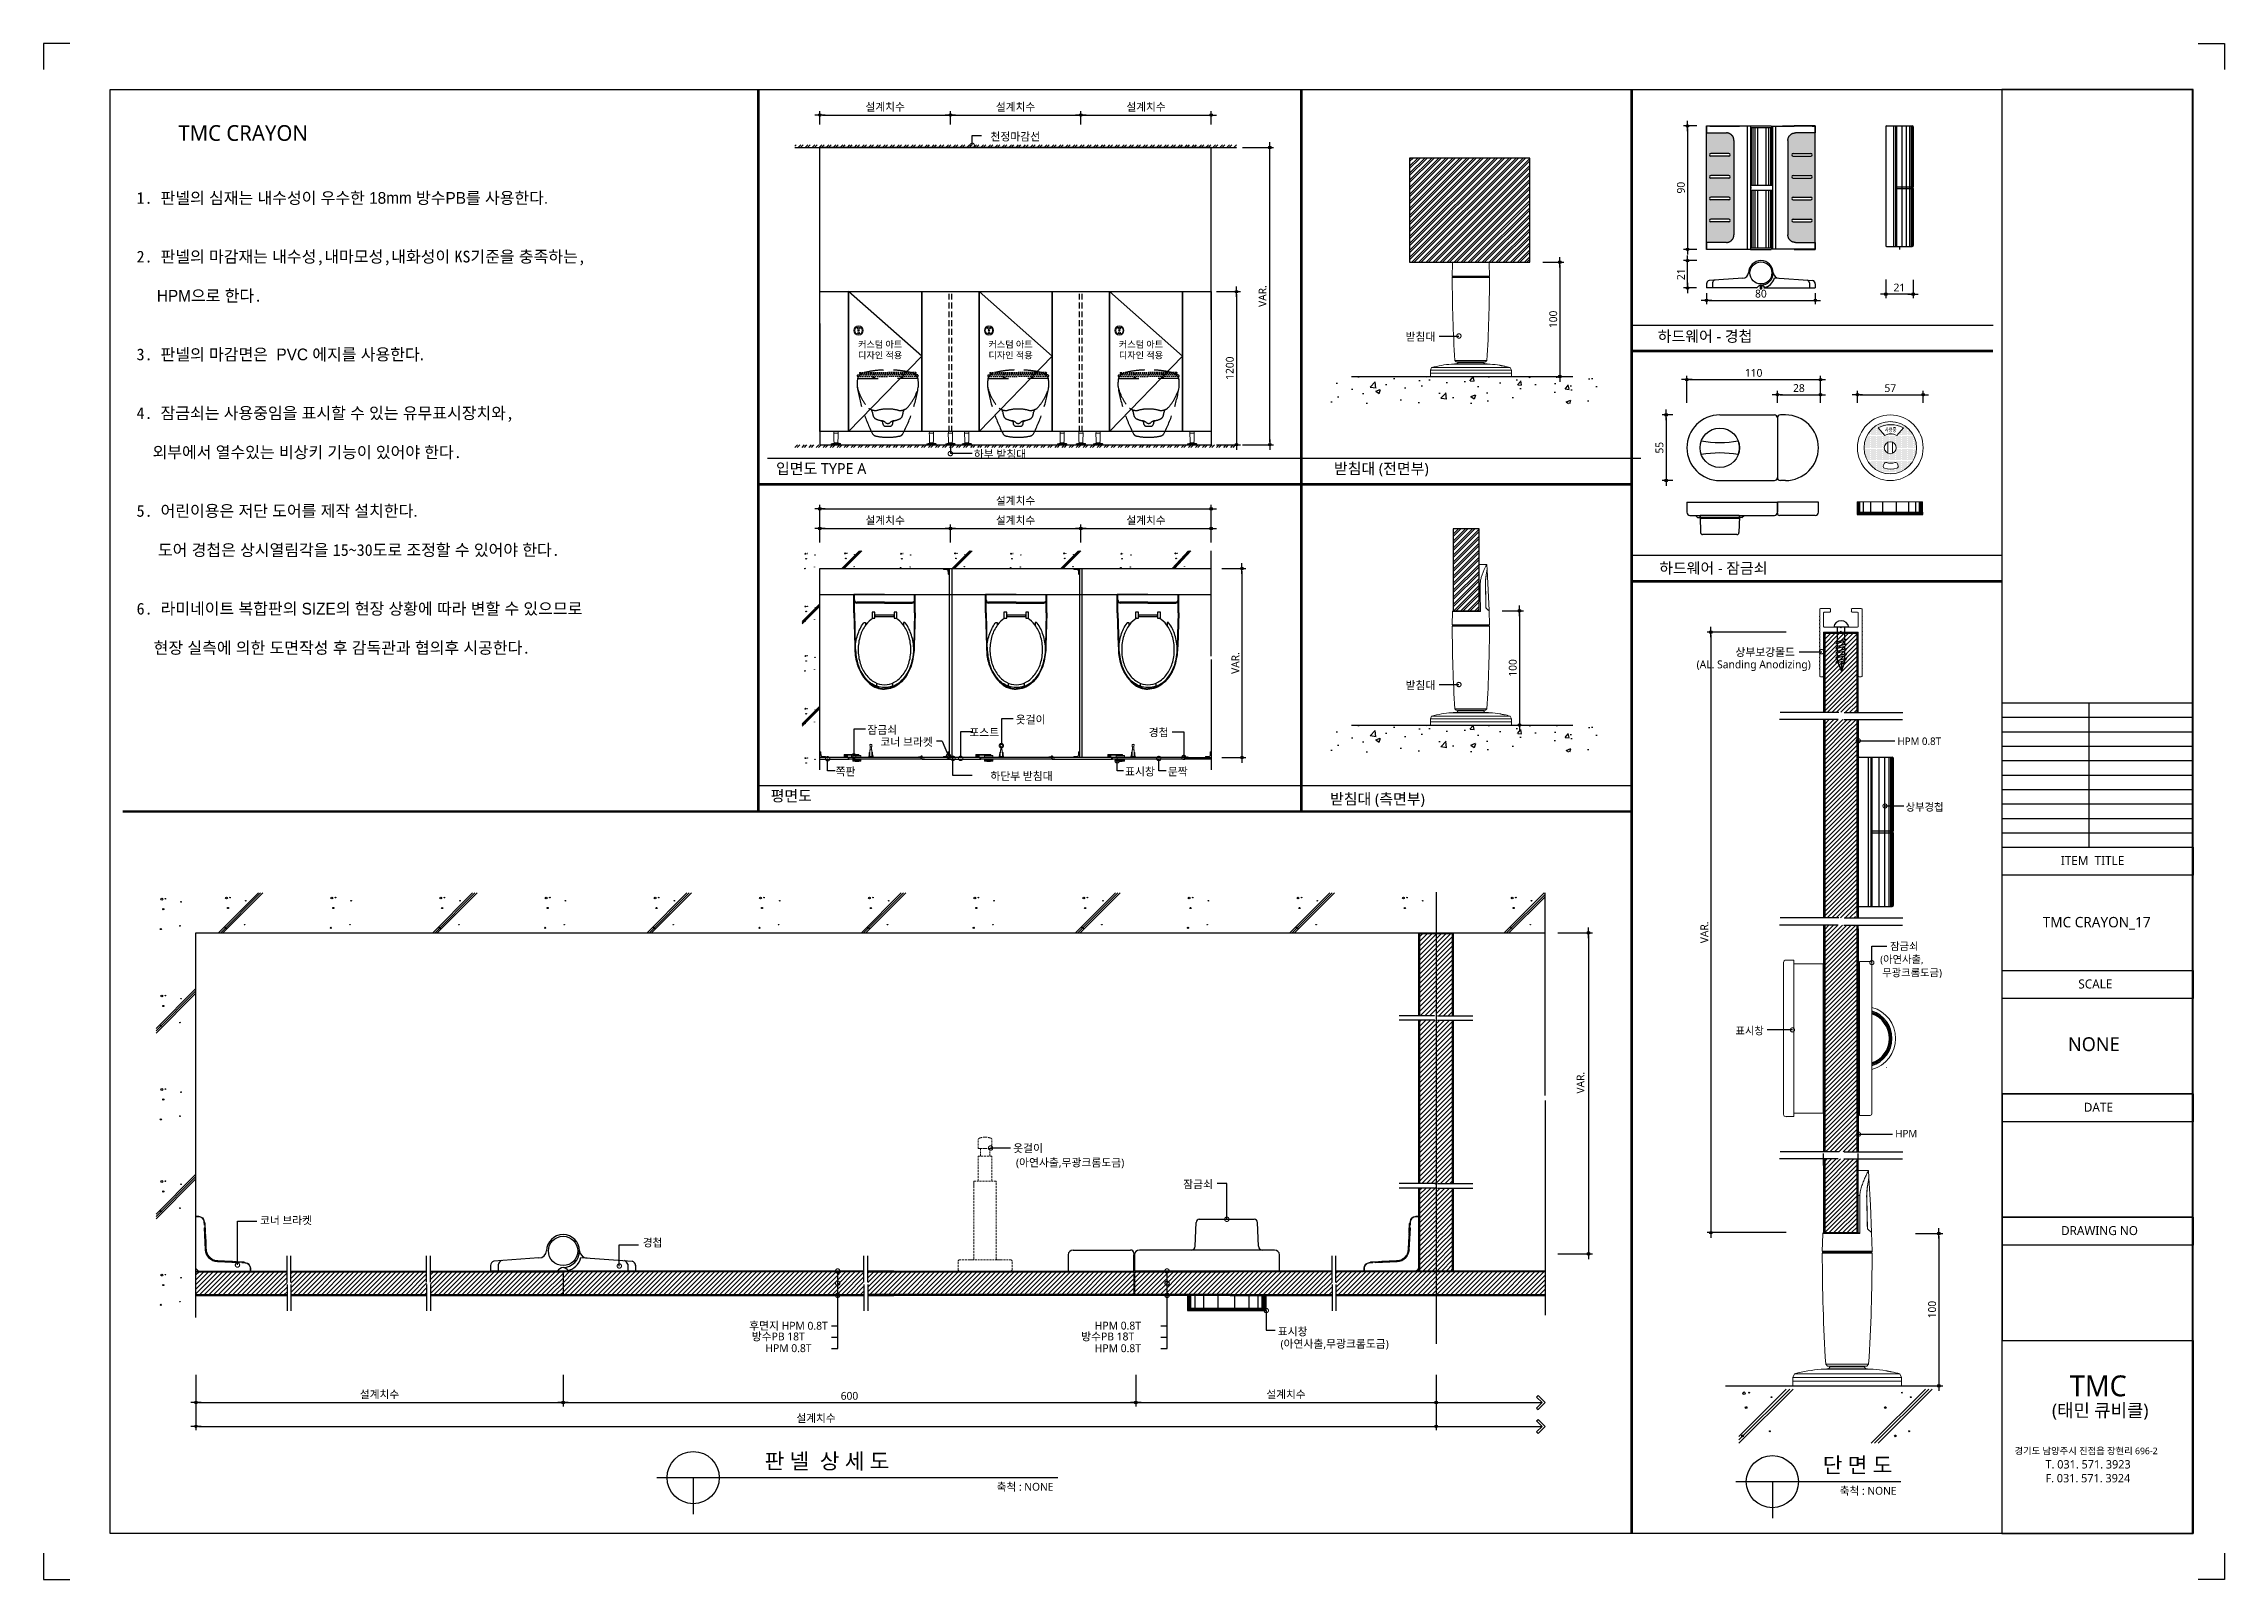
# Model space of a CAD drawing. Extents: x -256 to 8104, y -176 to 5714.
import ezdxf
from ezdxf.enums import TextEntityAlignment as Align

# ---------------------------------------------------------------- set-up
doc = ezdxf.new("R2010")
doc.units = 0
doc.header["$LTSCALE"] = 30
for name, pattern in [('CEN', [62, 60, -1, 0, -1]), ('HIDDEN', [0.375, 0.25, -0.125]), ('HIDDEN2', [4.7625, 3.175, -1.5875])]:
    doc.linetypes.add(name, pattern=pattern)
doc.layers.get('0').update_dxf_attribs({"linetype": 'CONTINUOUS'})
doc.layers.get('DEFPOINTS').update_dxf_attribs({"linetype": 'CONTINUOUS'})
for name, color, linetype in [('02---제품선', 4, 'CONTINUOUS'), ('0_toilet', 6, 'CONTINUOUS'), ('C', 2, 'CONTINUOUS'), ('curior-0Line', 252, 'CONTINUOUS'), ('DIM', 7, 'CONTINUOUS'), ('FIN', 5, 'CONTINUOUS'), ('HAT', 8, 'CONTINUOUS'), ('HID', 9, 'HIDDEN'), ('jac text', 7, 'CONTINUOUS'), ('TIT', 3, 'CONTINUOUS'), ('경첩', 4, 'CONTINUOUS'), ('기타', 1, 'CONTINUOUS'), ('문자', 3, 'CONTINUOUS'), ('부자재', 4, 'CONTINUOUS'), ('상부보강몰드', 4, 'HIDDEN2'), ('옷걸이', 4, 'CONTINUOUS'), ('잠금쇠(회전형)', 4, 'CONTINUOUS'), ('중심선', 1, 'CEN'), ('치수', 1, 'CONTINUOUS'), ('판넬', 2, 'CONTINUOUS'), ('해치', 8, 'CONTINUOUS')]:
    doc.layers.add(name, color=color, linetype=linetype)
doc.styles.add('HDW', font='gulim.ttc')
doc.styles.add('돋움', font='malgun.ttf')
doc.dimstyles.new('10', dxfattribs={"dimscale": 10, "dimtxt": 3, "dimasz": 1, "dimexe": 1.5, "dimexo": 2, "dimgap": 1, "dimtad": 1, "dimdec": 0, "dimlunit": 6, "dimtxsty": '돋움', "dimblk": 'DIMDOT', "dimcen": -1, "dimdle": 1.5, "dimclrt": 3, "dimazin": 3, "dimtfac": 1, "dimtdec": 0, "dimtix": 1, "dimtmove": 2, "dimatfit": 3, "dimldrblk": 'DIMDOT', "dimarcsym": 0})
pattern_1 = [(45, (160838.018, 274.373), (-8.55643, 8.55643), [])]
pattern_2 = [(45, (160030.479, 162.794), (-8.980256, 8.980256), [])]

# ---------------------------------------------------------------- blocks, each defined once
blk = doc.blocks.new('DIMDOT')
at = {"linetype": 'Continuous'}
blk.add_line((-2, 0), (2, 0), dxfattribs=at)
for radius in [0.5, 0.25]:
    blk.add_circle((0, 0), radius, dxfattribs=at)
blk = doc.blocks.new('*D449')
at = {"layer": 'DEFPOINTS', "color": 0}
for p in [(171075.8, 5694), (171575.8, 5750.3), (171575.8, 5694)]:
    blk.add_point(p, dxfattribs=at)
at = {"layer": 'DIM', "color": 0, "lineweight": -2, "ltscale": 10}
for p, q in [((171075.8, 5714), (171075.8, 5765.3)), ((171085.8, 5750.3), (171565.8, 5750.3)), ((171575.8, 5714), (171575.8, 5765.3))]:
    blk.add_line(p, q, dxfattribs=at)
at = {"layer": 'DIM', "color": 0, "lineweight": -2, "xscale": 10, "yscale": 10, "zscale": 10, "rotation": 180}
blk.add_blockref('DIMDOT', (171075.8, 5750.3), dxfattribs=at)
at = {"layer": 'DIM', "color": 0, "lineweight": -2, "xscale": 10, "yscale": 10, "zscale": 10}
blk.add_blockref('DIMDOT', (171575.8, 5750.3), dxfattribs=at)
at = {"layer": 'DIM', "color": 3, "insert": (171325.8, 5779.9), "char_height": 30, "attachment_point": 5, "style": '돋움'}
blk.add_mtext('설계치수', dxfattribs=at)
blk = doc.blocks.new('*D450')
at = {"layer": 'DEFPOINTS', "color": 0}
for p in [(171575.8, 5694), (172075.8, 5750.3), (172075.8, 5694)]:
    blk.add_point(p, dxfattribs=at)
at = {"layer": 'DIM', "color": 0, "lineweight": -2, "ltscale": 10}
for p, q in [((171575.8, 5714), (171575.8, 5765.3)), ((171585.8, 5750.3), (172065.8, 5750.3)), ((172075.8, 5714), (172075.8, 5765.3))]:
    blk.add_line(p, q, dxfattribs=at)
at = {"layer": 'DIM', "color": 0, "lineweight": -2, "xscale": 10, "yscale": 10, "zscale": 10, "rotation": 180}
blk.add_blockref('DIMDOT', (171575.8, 5750.3), dxfattribs=at)
at = {"layer": 'DIM', "color": 0, "lineweight": -2, "xscale": 10, "yscale": 10, "zscale": 10}
blk.add_blockref('DIMDOT', (172075.8, 5750.3), dxfattribs=at)
at = {"layer": 'DIM', "color": 3, "insert": (171825.8, 5779.9), "char_height": 30, "attachment_point": 5, "style": '돋움'}
blk.add_mtext('설계치수', dxfattribs=at)
blk = doc.blocks.new('*D451')
at = {"layer": 'DEFPOINTS', "color": 0}
for p in [(172075.8, 5694), (172575.8, 5750.3), (172575.8, 5694)]:
    blk.add_point(p, dxfattribs=at)
at = {"layer": 'DIM', "color": 0, "lineweight": -2, "ltscale": 10}
for p, q in [((172075.8, 5714), (172075.8, 5765.3)), ((172085.8, 5750.3), (172565.8, 5750.3)), ((172575.8, 5714), (172575.8, 5765.3))]:
    blk.add_line(p, q, dxfattribs=at)
at = {"layer": 'DIM', "color": 0, "lineweight": -2, "xscale": 10, "yscale": 10, "zscale": 10, "rotation": 180}
blk.add_blockref('DIMDOT', (172075.8, 5750.3), dxfattribs=at)
at = {"layer": 'DIM', "color": 0, "lineweight": -2, "xscale": 10, "yscale": 10, "zscale": 10}
blk.add_blockref('DIMDOT', (172575.8, 5750.3), dxfattribs=at)
at = {"layer": 'DIM', "color": 3, "insert": (172325.8, 5779.9), "char_height": 30, "attachment_point": 5, "style": '돋움'}
blk.add_mtext('설계치수', dxfattribs=at)
blk = doc.blocks.new('*D452')
at = {"layer": 'DEFPOINTS', "color": 0}
for p in [(172575.8, 5073.1), (172575.8, 4486.1), (172672.7, 4486.1)]:
    blk.add_point(p, dxfattribs=at)
at = {"layer": 'DIM', "color": 0, "lineweight": -2, "ltscale": 10}
for p, q in [((172595.8, 5073.1), (172687.7, 5073.1)), ((172672.7, 5063.1), (172672.7, 4496.1)), ((172595.8, 4486.1), (172687.7, 4486.1))]:
    blk.add_line(p, q, dxfattribs=at)
at = {"layer": 'DIM', "color": 0, "lineweight": -2, "xscale": 10, "yscale": 10, "zscale": 10}
for p, rotation in [((172672.7, 5073.1), 90), ((172672.7, 4486.1), 270)]:
    blk.add_blockref('DIMDOT', p, dxfattribs=dict(at, rotation=rotation))
at = {"layer": 'DIM', "color": 3, "insert": (172647.1, 4779.6), "char_height": 30, "attachment_point": 5, "rotation": 90, "style": '돋움'}
blk.add_mtext('1200', dxfattribs=at)
blk = doc.blocks.new('*D453')
at = {"layer": 'DEFPOINTS', "color": 0}
for p in [(172596.8, 4011.2), (172596.8, 3286.2), (172693.7, 3286.2)]:
    blk.add_point(p, dxfattribs=at)
at = {"layer": 'DIM', "color": 0, "lineweight": -2, "ltscale": 10}
for p, q in [((172616.8, 4011.2), (172708.7, 4011.2)), ((172693.7, 4001.2), (172693.7, 3296.2)), ((172616.8, 3286.2), (172708.7, 3286.2))]:
    blk.add_line(p, q, dxfattribs=at)
at = {"layer": 'DIM', "color": 0, "lineweight": -2, "xscale": 10, "yscale": 10, "zscale": 10}
for p, rotation in [((172693.7, 4011.2), 90), ((172693.7, 3286.2), 270)]:
    blk.add_blockref('DIMDOT', p, dxfattribs=dict(at, rotation=rotation))
at = {"layer": 'DIM', "color": 3, "insert": (172668.5, 3648.7), "char_height": 30, "attachment_point": 5, "rotation": 90, "style": '돋움'}
blk.add_mtext('VAR.', dxfattribs=at)
blk = doc.blocks.new('_DOTSMALL')
at = {"color": 0, "linetype": 'ByBlock', "const_width": 0.5}
blk.add_lwpolyline([(-0.0625, 0, 1), (0.0625, 0, 1)], format="xyb", close=True, dxfattribs=at)
blk = doc.blocks.new('A$C63EC304E')
at = {"layer": '치수', "color": 1, "xscale": 2.5, "yscale": 2.5, "zscale": 2.5, "rotation": 234.3098741996962}
blk.add_blockref('_DOTSMALL', (0.31, 0.31), dxfattribs=at)
blk = doc.blocks.new('A$C2BC9653E')
at = {"layer": '치수', "xscale": 0.3333333333333333, "yscale": 0.3333333333333333, "zscale": 0.3333333333333333}
blk.add_blockref('A$C63EC304E', (0, 0), dxfattribs=at)
blk = doc.blocks.new('A$C7FC71301')
at = {"layer": '치수', "rotation": 180}
blk.add_blockref('A$C2BC9653E', (0.21, 0.21), dxfattribs=at)
blk = doc.blocks.new('A$C4A20372B')
at = {"layer": '치수'}
blk.add_blockref('A$C7FC71301', (0, 0), dxfattribs=at)
blk = doc.blocks.new('A$C566469F5')
at = {"layer": '치수'}
blk.add_blockref('A$C4A20372B', (0, 0), dxfattribs=at)
blk = doc.blocks.new('A$C7E317CD4')
at = {"layer": '해치', "xscale": 2, "yscale": 2, "zscale": 2}
blk.add_blockref('A$C566469F5', (0, 0), dxfattribs=at)
blk = doc.blocks.new('A$C601D7F27')
at = {"layer": '치수'}
blk.add_blockref('A$C7E317CD4', (0, 0), dxfattribs=at)
blk = doc.blocks.new('A$C38802C08')
at = {"layer": '치수'}
blk.add_blockref('A$C601D7F27', (0, 0), dxfattribs=at)
blk = doc.blocks.new('*D454')
at = {"layer": 'DEFPOINTS', "color": 0}
for p in [(172575.8, 4164.8), (172075.8, 4091.6), (172575.8, 4091.6)]:
    blk.add_point(p, dxfattribs=at)
at = {"layer": 'DIM', "color": 0, "lineweight": -2, "ltscale": 10}
for p, q in [((172075.8, 4111.6), (172075.8, 4179.8)), ((172085.8, 4164.8), (172565.8, 4164.8)), ((172575.8, 4111.6), (172575.8, 4179.8))]:
    blk.add_line(p, q, dxfattribs=at)
at = {"layer": 'DIM', "color": 0, "lineweight": -2, "xscale": 10, "yscale": 10, "zscale": 10, "rotation": 180}
blk.add_blockref('DIMDOT', (172075.8, 4164.8), dxfattribs=at)
at = {"layer": 'DIM', "color": 0, "lineweight": -2, "xscale": 10, "yscale": 10, "zscale": 10}
blk.add_blockref('DIMDOT', (172575.8, 4164.8), dxfattribs=at)
at = {"layer": 'DIM', "color": 3, "insert": (172325.8, 4194.4), "char_height": 30, "attachment_point": 5, "style": '돋움'}
blk.add_mtext('설계치수', dxfattribs=at)
blk = doc.blocks.new('*D455')
at = {"layer": 'DEFPOINTS', "color": 0}
for p in [(172575.8, 4240.1), (171075.8, 4091.6), (172575.8, 4091.6)]:
    blk.add_point(p, dxfattribs=at)
at = {"layer": 'DIM', "color": 0, "lineweight": -2, "ltscale": 10}
for p, q in [((171075.8, 4111.6), (171075.8, 4255.1)), ((171085.8, 4240.1), (172565.8, 4240.1)), ((172575.8, 4111.6), (172575.8, 4255.1))]:
    blk.add_line(p, q, dxfattribs=at)
at = {"layer": 'DIM', "color": 0, "lineweight": -2, "xscale": 10, "yscale": 10, "zscale": 10, "rotation": 180}
blk.add_blockref('DIMDOT', (171075.8, 4240.1), dxfattribs=at)
at = {"layer": 'DIM', "color": 0, "lineweight": -2, "xscale": 10, "yscale": 10, "zscale": 10}
blk.add_blockref('DIMDOT', (172575.8, 4240.1), dxfattribs=at)
at = {"layer": 'DIM', "color": 3, "insert": (171825.8, 4269.8), "char_height": 30, "attachment_point": 5, "style": '돋움'}
blk.add_mtext('설계치수', dxfattribs=at)
blk = doc.blocks.new('*D456')
at = {"layer": 'DEFPOINTS', "color": 0}
for p in [(172075.8, 4164.8), (171575.8, 4091.6), (172075.8, 4091.6)]:
    blk.add_point(p, dxfattribs=at)
at = {"layer": 'DIM', "color": 0, "lineweight": -2, "ltscale": 10}
for p, q in [((171575.8, 4111.6), (171575.8, 4179.8)), ((171585.8, 4164.8), (172065.8, 4164.8)), ((172075.8, 4111.6), (172075.8, 4179.8))]:
    blk.add_line(p, q, dxfattribs=at)
at = {"layer": 'DIM', "color": 0, "lineweight": -2, "xscale": 10, "yscale": 10, "zscale": 10, "rotation": 180}
blk.add_blockref('DIMDOT', (171575.8, 4164.8), dxfattribs=at)
at = {"layer": 'DIM', "color": 0, "lineweight": -2, "xscale": 10, "yscale": 10, "zscale": 10}
blk.add_blockref('DIMDOT', (172075.8, 4164.8), dxfattribs=at)
at = {"layer": 'DIM', "color": 3, "insert": (171825.8, 4194.4), "char_height": 30, "attachment_point": 5, "style": '돋움'}
blk.add_mtext('설계치수', dxfattribs=at)
blk = doc.blocks.new('*D457')
at = {"layer": 'DEFPOINTS', "color": 0}
for p in [(171575.8, 4164.8), (171075.8, 4091.6), (171575.8, 4091.6)]:
    blk.add_point(p, dxfattribs=at)
at = {"layer": 'DIM', "color": 0, "lineweight": -2, "ltscale": 10}
for p, q in [((171075.8, 4111.6), (171075.8, 4179.8)), ((171085.8, 4164.8), (171565.8, 4164.8)), ((171575.8, 4111.6), (171575.8, 4179.8))]:
    blk.add_line(p, q, dxfattribs=at)
at = {"layer": 'DIM', "color": 0, "lineweight": -2, "xscale": 10, "yscale": 10, "zscale": 10, "rotation": 180}
blk.add_blockref('DIMDOT', (171075.8, 4164.8), dxfattribs=at)
at = {"layer": 'DIM', "color": 0, "lineweight": -2, "xscale": 10, "yscale": 10, "zscale": 10}
blk.add_blockref('DIMDOT', (171575.8, 4164.8), dxfattribs=at)
at = {"layer": 'DIM', "color": 3, "insert": (171325.8, 4194.4), "char_height": 30, "attachment_point": 5, "style": '돋움'}
blk.add_mtext('설계치수', dxfattribs=at)
blk = doc.blocks.new('*D458')
at = {"layer": 'DEFPOINTS', "color": 0}
for p in [(174911.2, 4735.7), (174399.2, 4627), (174911.2, 4627)]:
    blk.add_point(p, dxfattribs=at)
at = {"layer": 'DIM', "color": 0, "lineweight": -2, "ltscale": 10}
for p, q in [((174399.2, 4647), (174399.2, 4750.7)), ((174409.2, 4735.7), (174901.2, 4735.7)), ((174911.2, 4647), (174911.2, 4750.7))]:
    blk.add_line(p, q, dxfattribs=at)
at = {"layer": 'DIM', "color": 0, "lineweight": -2, "xscale": 10, "yscale": 10, "zscale": 10, "rotation": 180}
blk.add_blockref('DIMDOT', (174399.2, 4735.7), dxfattribs=at)
at = {"layer": 'DIM', "color": 0, "lineweight": -2, "xscale": 10, "yscale": 10, "zscale": 10}
blk.add_blockref('DIMDOT', (174911.2, 4735.7), dxfattribs=at)
at = {"layer": 'DIM', "color": 3, "insert": (174655.2, 4761.3), "char_height": 30, "attachment_point": 5, "style": '돋움'}
blk.add_mtext('110', dxfattribs=at)
blk = doc.blocks.new('*D459')
at = {"layer": 'DEFPOINTS', "color": 0}
for p in [(174746.2, 4627), (174911.2, 4677.7), (174911.2, 4627)]:
    blk.add_point(p, dxfattribs=at)
at = {"layer": 'DIM', "color": 0, "lineweight": -2, "ltscale": 10}
for p, q in [((174746.2, 4647), (174746.2, 4692.7)), ((174911.2, 4647), (174911.2, 4692.7)), ((174756.2, 4677.7), (174901.2, 4677.7))]:
    blk.add_line(p, q, dxfattribs=at)
at = {"layer": 'DIM', "color": 0, "lineweight": -2, "xscale": 10, "yscale": 10, "zscale": 10, "rotation": 180}
blk.add_blockref('DIMDOT', (174746.2, 4677.7), dxfattribs=at)
at = {"layer": 'DIM', "color": 0, "lineweight": -2, "xscale": 10, "yscale": 10, "zscale": 10}
blk.add_blockref('DIMDOT', (174911.2, 4677.7), dxfattribs=at)
at = {"layer": 'DIM', "color": 3, "insert": (174828.7, 4703.2), "char_height": 30, "attachment_point": 5, "style": '돋움'}
blk.add_mtext('28', dxfattribs=at)
blk = doc.blocks.new('*D460')
at = {"layer": 'DEFPOINTS', "color": 0}
for p in [(175053, 4627), (175305, 4677.7), (175305, 4627)]:
    blk.add_point(p, dxfattribs=at)
at = {"layer": 'DIM', "color": 0, "lineweight": -2, "ltscale": 10}
for p, q in [((175053, 4647), (175053, 4692.7)), ((175305, 4647), (175305, 4692.7)), ((175063, 4677.7), (175295, 4677.7))]:
    blk.add_line(p, q, dxfattribs=at)
at = {"layer": 'DIM', "color": 0, "lineweight": -2, "xscale": 10, "yscale": 10, "zscale": 10, "rotation": 180}
blk.add_blockref('DIMDOT', (175053, 4677.7), dxfattribs=at)
at = {"layer": 'DIM', "color": 0, "lineweight": -2, "xscale": 10, "yscale": 10, "zscale": 10}
blk.add_blockref('DIMDOT', (175305, 4677.7), dxfattribs=at)
at = {"layer": 'DIM', "color": 3, "insert": (175179, 4703), "char_height": 30, "attachment_point": 5, "style": '돋움'}
blk.add_mtext('57', dxfattribs=at)
blk = doc.blocks.new('*D461')
at = {"layer": 'DEFPOINTS', "color": 0}
for p in [(174456.9, 5708.4), (174401.9, 5235.3), (174456.9, 5235.3)]:
    blk.add_point(p, dxfattribs=at)
at = {"layer": 'DIM', "color": 0, "lineweight": -2, "ltscale": 10}
for p, q in [((174436.9, 5708.4), (174386.9, 5708.4)), ((174401.9, 5698.4), (174401.9, 5245.3)), ((174436.9, 5235.3), (174386.9, 5235.3))]:
    blk.add_line(p, q, dxfattribs=at)
at = {"layer": 'DIM', "color": 0, "lineweight": -2, "xscale": 10, "yscale": 10, "zscale": 10}
for p, rotation in [((174401.9, 5708.4), 90), ((174401.9, 5235.3), 270)]:
    blk.add_blockref('DIMDOT', p, dxfattribs=dict(at, rotation=rotation))
at = {"layer": 'DIM', "color": 3, "insert": (174376.4, 5471.8), "char_height": 30, "attachment_point": 5, "rotation": 90, "style": '돋움'}
blk.add_mtext('90', dxfattribs=at)
blk = doc.blocks.new('*D462')
at = {"layer": 'DEFPOINTS', "color": 0}
for p in [(174474.5, 5087.1), (174891.6, 5087.1), (174891.6, 5039.7)]:
    blk.add_point(p, dxfattribs=at)
at = {"layer": 'DIM', "color": 0, "lineweight": -2, "ltscale": 10}
for p, q in [((174474.5, 5067.1), (174474.5, 5024.7)), ((174484.5, 5039.7), (174881.6, 5039.7)), ((174891.6, 5067.1), (174891.6, 5024.7))]:
    blk.add_line(p, q, dxfattribs=at)
at = {"layer": 'DIM', "color": 0, "lineweight": -2, "xscale": 10, "yscale": 10, "zscale": 10, "rotation": 180}
blk.add_blockref('DIMDOT', (174474.5, 5039.7), dxfattribs=at)
at = {"layer": 'DIM', "color": 0, "lineweight": -2, "xscale": 10, "yscale": 10, "zscale": 10}
blk.add_blockref('DIMDOT', (174891.6, 5039.7), dxfattribs=at)
at = {"layer": 'DIM', "color": 3, "insert": (174683, 5065.2), "char_height": 30, "attachment_point": 5, "style": '돋움'}
blk.add_mtext('80', dxfattribs=at)
blk = doc.blocks.new('*D463')
at = {"layer": 'DEFPOINTS', "color": 0}
for p in [(174401.9, 5192.1), (174456.9, 5192.1), (174456.2, 5087.1)]:
    blk.add_point(p, dxfattribs=at)
at = {"layer": 'DIM', "color": 0, "lineweight": -2, "ltscale": 10}
for p, q in [((174436.9, 5192.1), (174386.9, 5192.1)), ((174401.9, 5097.1), (174401.9, 5182.1)), ((174436.2, 5087.1), (174386.9, 5087.1))]:
    blk.add_line(p, q, dxfattribs=at)
at = {"layer": 'DIM', "color": 0, "lineweight": -2, "xscale": 10, "yscale": 10, "zscale": 10}
for p, rotation in [((174401.9, 5192.1), 90), ((174401.9, 5087.1), 270)]:
    blk.add_blockref('DIMDOT', p, dxfattribs=dict(at, rotation=rotation))
at = {"layer": 'DIM', "color": 3, "insert": (174376.5, 5139.6), "char_height": 30, "attachment_point": 5, "rotation": 90, "style": '돋움'}
blk.add_mtext('21', dxfattribs=at)
blk = doc.blocks.new('*D464')
at = {"layer": 'DEFPOINTS', "color": 0}
for p in [(175161.4, 5139.2), (175266.4, 5138.5), (175161.4, 5063.6)]:
    blk.add_point(p, dxfattribs=at)
at = {"layer": 'DIM', "color": 0, "lineweight": -2, "ltscale": 10}
for p, q in [((175161.4, 5119.2), (175161.4, 5048.6)), ((175266.4, 5118.5), (175266.4, 5048.6)), ((175256.4, 5063.6), (175171.4, 5063.6))]:
    blk.add_line(p, q, dxfattribs=at)
at = {"layer": 'DIM', "color": 0, "lineweight": -2, "xscale": 10, "yscale": 10, "zscale": 10, "rotation": 180}
blk.add_blockref('DIMDOT', (175161.4, 5063.6), dxfattribs=at)
at = {"layer": 'DIM', "color": 0, "lineweight": -2, "xscale": 10, "yscale": 10, "zscale": 10}
blk.add_blockref('DIMDOT', (175266.4, 5063.6), dxfattribs=at)
at = {"layer": 'DIM', "color": 3, "insert": (175213.9, 5088.9), "char_height": 30, "attachment_point": 5, "style": '돋움'}
blk.add_mtext('21', dxfattribs=at)
blk = doc.blocks.new('A$C10E41893')
at = {"layer": '부자재'}
for p, q in [((6, 0), (6, 196)), ((123, 196), (6, 196)), ((123, 192), (6, 192)), ((55, 0), (55, 177)), ((61, 0), (61, 177)), ((6, 0), (6, -196)), ((55, 0), (55, -177)), ((61, 0), (61, -177)), ((123, -192), (6, -192)), ((123, -196), (6, -196))]:
    blk.add_line(p, q, dxfattribs=at)
for points in [[(123, 196, -0.012538), (123, 196), (335, 190, -0.055395), (445, 175, -0.154276), (577, 93, -0.179504), (612, 0, -0.179504)], [(123, 192, -0.012538), (123, 192), (335, 187, -0.055395), (444, 172, -0.154276), (574, 91, -0.179504), (608, 0, -0.179504)], [(157, -72, 0.089162), (200, -119, 0.085733), (270, -155, 0.075373), (359, -168, 0.075373), (447, -155, 0.085733), (517, -119, 0.106084), (567, -62, 0.126931), (583, 0, 0.126931), (567, 62, 0.106084), (517, 119, 0.085733), (447, 155, 0.075373), (359, 168, 0.075373), (270, 155, 0.085733), (200, 119, 0.089162), (157, 72)], [(572, 51), (589, 51), (589, 60, 0.021185), (583, 71, 0.106084), (528, 134, 0.085733), (453, 172, 0.075373), (359, 187, 0.075373), (265, 172, 0.085733), (189, 134, 0.007337), (184, 130), (184, 122), (205, 122)], [(123, -196, 0.012538), (123, -196), (335, -190, 0.055395), (445, -175, 0.154276), (577, -93, 0.179504), (612, 0, 0.179504)], [(123, -192, 0.012538), (123, -192), (335, -187, 0.055395), (444, -172, 0.154276), (574, -91, 0.179504), (608, 0, 0.179504)], [(589, -51, 0.090214), (598, 0, 0.090214), (589, 51, 0.106084)], [(572, -51), (589, -51), (589, -60, -0.021185), (583, -71, -0.106084), (528, -134, -0.085733), (453, -172, -0.075373), (359, -187, -0.075373), (265, -172, -0.085733), (189, -134, -0.007337), (184, -130), (184, -122), (205, -122)]]:
    blk.add_lwpolyline(points, format="xyb", dxfattribs=at)
blk.add_lwpolyline([(138, -61), (119, -61), (119, -79), (157, -79), (157, -61), (138, -61), (147, -61), (147, 61), (138, 61), (157, 61), (157, 79), (119, 79), (119, 61), (138, 61), (138, -61), (119, -61)], dxfattribs=at)
for centre, start, end in [((40, 177), 0, 90), ((46, 177), 0, 90), ((40, -177), 270, 0), ((46, -177), 270, 0)]:
    blk.add_arc(centre, 15, start, end, dxfattribs=at)
blk = doc.blocks.new('A$C460A2A32')
at = {"color": 0}
for p, q in [((3, 20), (0, 16)), ((3, 20), (9, 20)), ((4, 10), (162, 10)), ((9, 20), (162, 20)), ((13, 32), (11, 30)), ((13, 32), (162, 32)), ((13, 27), (162, 27)), ((312, 32), (162, 32)), ((312, 27), (162, 27)), ((316, 20), (162, 20)), ((321, 10), (162, 10)), ((312, 32), (313, 30)), ((322, 20), (316, 20)), ((322, 20), (324, 16))]:
    blk.add_line(p, q, dxfattribs=at)
for centre, radius, start, end in [((4, 14), 4, 150.0107, 270), ((13, 29), 2, 135, 270), ((109, 28), 26, 182.6717, 198.4118), ((109, 10), 26, 180, 202.6199), ((107, 28), 23, 183.0205, 200.9186), ((107, 10), 23, 180, 205.7715), ((69, 10), 23, 334.2285, 0), ((69, 28), 23, 339.0814, 356.9795), ((67, 10), 26, 337.3801, 0), ((67, 28), 26, 341.5882, 357.3283), ((257, 10), 26, 180, 202.6199), ((257, 28), 26, 182.6717, 198.4118), ((256, 28), 23, 183.0205, 200.9186), ((256, 10), 23, 180, 205.7715), ((217, 10), 23, 334.2285, 0), ((217, 28), 23, 339.0814, 356.9795), ((216, 28), 26, 341.5882, 357.3283), ((216, 10), 26, 337.3801, 0), ((312, 29), 2, 270, 45), ((321, 14), 4, 270, 29.9893)]:
    blk.add_arc(centre, radius, start, end, dxfattribs=at)
blk = doc.blocks.new('*D465')
at = {"layer": 'DEFPOINTS', "color": 0}
for p in [(174364.9, 4600.5), (174319.3, 4348.5), (174364.9, 4348.5)]:
    blk.add_point(p, dxfattribs=at)
at = {"layer": 'DIM', "color": 0, "lineweight": -2, "ltscale": 10}
for p, q in [((174344.9, 4600.5), (174304.3, 4600.5)), ((174319.3, 4590.5), (174319.3, 4358.5)), ((174344.9, 4348.5), (174304.3, 4348.5))]:
    blk.add_line(p, q, dxfattribs=at)
at = {"layer": 'DIM', "color": 0, "lineweight": -2, "xscale": 10, "yscale": 10, "zscale": 10}
for p, rotation in [((174319.3, 4600.5), 90), ((174319.3, 4348.5), 270)]:
    blk.add_blockref('DIMDOT', p, dxfattribs=dict(at, rotation=rotation))
at = {"layer": 'DIM', "color": 3, "insert": (174294, 4474.5), "char_height": 30, "attachment_point": 5, "rotation": 90, "style": '돋움'}
blk.add_mtext('55', dxfattribs=at)
blk = doc.blocks.new('*D466')
at = {"layer": 'DEFPOINTS', "color": 0}
for p in [(174800.2, 3767.4), (174491.5, 1464.2), (174800.2, 1464.2)]:
    blk.add_point(p, dxfattribs=at)
at = {"layer": 'DIM', "color": 0, "lineweight": -2, "ltscale": 10}
for p, q in [((174780.2, 3767.4), (174476.5, 3767.4)), ((174491.5, 3757.4), (174491.5, 1474.2)), ((174780.2, 1464.2), (174476.5, 1464.2))]:
    blk.add_line(p, q, dxfattribs=at)
at = {"layer": 'DIM', "color": 0, "lineweight": -2, "xscale": 10, "yscale": 10, "zscale": 10}
for p, rotation in [((174491.5, 3767.4), 90), ((174491.5, 1464.2), 270)]:
    blk.add_blockref('DIMDOT', p, dxfattribs=dict(at, rotation=rotation))
at = {"layer": 'DIM', "color": 3, "insert": (174466.2, 2615.8), "char_height": 30, "attachment_point": 5, "rotation": 90, "style": '돋움'}
blk.add_mtext('VAR.', dxfattribs=at)
blk = doc.blocks.new('A$C13EB2441')
for p, q in [((0.84, 7.37), (0.84, 14.11)), ((0.84, 6.74), (0.84, 0))]:
    blk.add_line(p, q)
blk = doc.blocks.new('*D467')
at = {"layer": 'DEFPOINTS', "color": 0}
for p in [(175255.9, 1461.2), (175265.1, 876.9), (175364.9, 876.9)]:
    blk.add_point(p, dxfattribs=at)
at = {"layer": 'DIM', "color": 0, "lineweight": -2, "ltscale": 10}
for p, q in [((175275.9, 1461.2), (175379.9, 1461.2)), ((175364.9, 1451.2), (175364.9, 886.9)), ((175285.1, 876.9), (175379.9, 876.9))]:
    blk.add_line(p, q, dxfattribs=at)
at = {"layer": 'DIM', "color": 0, "lineweight": -2, "xscale": 10, "yscale": 10, "zscale": 10}
for p, rotation in [((175364.9, 1461.2), 90), ((175364.9, 876.9), 270)]:
    blk.add_blockref('DIMDOT', p, dxfattribs=dict(at, rotation=rotation))
at = {"layer": 'DIM', "color": 3, "insert": (175339.3, 1169.1), "char_height": 30, "attachment_point": 5, "rotation": 90, "style": '돋움'}
blk.add_mtext('100', dxfattribs=at)
blk = doc.blocks.new('*D468')
at = {"layer": 'DEFPOINTS', "color": 0}
for p in [(173671.3, 3849.1), (173614.6, 3410.9), (173757.5, 3410.9)]:
    blk.add_point(p, dxfattribs=at)
at = {"layer": 'DIM', "color": 0, "lineweight": -2, "ltscale": 10}
for p, q in [((173691.3, 3849.1), (173772.5, 3849.1)), ((173757.5, 3839.1), (173757.5, 3420.9)), ((173634.6, 3410.9), (173772.5, 3410.9))]:
    blk.add_line(p, q, dxfattribs=at)
at = {"layer": 'DIM', "color": 0, "lineweight": -2, "xscale": 10, "yscale": 10, "zscale": 10}
for p, rotation in [((173757.5, 3849.1), 90), ((173757.5, 3410.9), 270)]:
    blk.add_blockref('DIMDOT', p, dxfattribs=dict(at, rotation=rotation))
at = {"layer": 'DIM', "color": 3, "insert": (173731.9, 3630), "char_height": 30, "attachment_point": 5, "rotation": 90, "style": '돋움'}
blk.add_mtext('100', dxfattribs=at)
blk = doc.blocks.new('*D469')
at = {"layer": 'DEFPOINTS', "color": 0}
for p in [(172675.2, 5626.1), (172800.1, 5626.1), (172675.2, 4486.1)]:
    blk.add_point(p, dxfattribs=at)
at = {"layer": 'DIM', "color": 0, "lineweight": -2, "ltscale": 10}
for p, q in [((172695.2, 5626.1), (172815.1, 5626.1)), ((172800.1, 4496.1), (172800.1, 5616.1)), ((172695.2, 4486.1), (172815.1, 4486.1))]:
    blk.add_line(p, q, dxfattribs=at)
at = {"layer": 'DIM', "color": 0, "lineweight": -2, "xscale": 10, "yscale": 10, "zscale": 10}
for p, rotation in [((172800.1, 5626.1), 90), ((172800.1, 4486.1), 270)]:
    blk.add_blockref('DIMDOT', p, dxfattribs=dict(at, rotation=rotation))
at = {"layer": 'DIM', "color": 3, "insert": (172772.8, 5056), "char_height": 30, "attachment_point": 5, "rotation": 90, "style": '돋움'}
blk.add_mtext('VAR.', dxfattribs=at)
blk = doc.blocks.new('*D470')
at = {"layer": 'DEFPOINTS', "color": 0}
for p in [(173826.4, 5185.8), (173769.7, 4747.6), (173912.6, 4747.6)]:
    blk.add_point(p, dxfattribs=at)
at = {"layer": 'DIM', "color": 0, "lineweight": -2, "ltscale": 10}
for p, q in [((173846.4, 5185.8), (173927.6, 5185.8)), ((173912.6, 5175.8), (173912.6, 4757.6)), ((173789.7, 4747.6), (173927.6, 4747.6))]:
    blk.add_line(p, q, dxfattribs=at)
at = {"layer": 'DIM', "color": 0, "lineweight": -2, "xscale": 10, "yscale": 10, "zscale": 10}
for p, rotation in [((173912.6, 5185.8), 90), ((173912.6, 4747.6), 270)]:
    blk.add_blockref('DIMDOT', p, dxfattribs=dict(at, rotation=rotation))
at = {"layer": 'DIM', "color": 3, "insert": (173887, 4966.7), "char_height": 30, "attachment_point": 5, "rotation": 90, "style": '돋움'}
blk.add_mtext('100', dxfattribs=at)
blk = doc.blocks.new('*D471')
at = {"layer": 'DEFPOINTS', "color": 0}
for p in [(168683.9, 938.3), (170091, 938.3), (170091, 812.6)]:
    blk.add_point(p, dxfattribs=at)
at = {"layer": 'DIM', "color": 0, "lineweight": -2, "ltscale": 10}
for p, q in [((168683.9, 918.3), (168683.9, 797.6)), ((170091, 918.3), (170091, 797.6)), ((168693.9, 812.6), (170081, 812.6))]:
    blk.add_line(p, q, dxfattribs=at)
at = {"layer": 'DIM', "color": 0, "lineweight": -2, "xscale": 10, "yscale": 10, "zscale": 10, "rotation": 180}
blk.add_blockref('DIMDOT', (168683.9, 812.6), dxfattribs=at)
at = {"layer": 'DIM', "color": 0, "lineweight": -2, "xscale": 10, "yscale": 10, "zscale": 10}
blk.add_blockref('DIMDOT', (170091, 812.6), dxfattribs=at)
at = {"layer": 'DIM', "color": 3, "insert": (169387.4, 842.3), "char_height": 30, "attachment_point": 5, "style": '돋움'}
blk.add_mtext('설계치수', dxfattribs=at)
blk = doc.blocks.new('*D472')
at = {"layer": 'DEFPOINTS', "color": 0}
for p in [(168683.9, 938.3), (173437.8, 938.3), (173437.8, 721.1)]:
    blk.add_point(p, dxfattribs=at)
at = {"layer": 'DIM', "color": 0, "lineweight": -2, "ltscale": 10}
for p, q in [((168683.9, 918.3), (168683.9, 706.1)), ((173437.8, 918.3), (173437.8, 706.1)), ((168693.9, 721.1), (173427.8, 721.1))]:
    blk.add_line(p, q, dxfattribs=at)
at = {"layer": 'DIM', "color": 0, "lineweight": -2, "xscale": 10, "yscale": 10, "zscale": 10, "rotation": 180}
blk.add_blockref('DIMDOT', (168683.9, 721.1), dxfattribs=at)
at = {"layer": 'DIM', "color": 0, "lineweight": -2, "xscale": 10, "yscale": 10, "zscale": 10}
blk.add_blockref('DIMDOT', (173437.8, 721.1), dxfattribs=at)
at = {"layer": 'DIM', "color": 3, "insert": (171060.8, 750.8), "char_height": 30, "attachment_point": 5, "style": '돋움'}
blk.add_mtext('설계치수', dxfattribs=at)
blk = doc.blocks.new('*D473')
at = {"layer": 'DEFPOINTS', "color": 0}
for p in [(172286.9, 938.3), (173437.8, 938.3), (173437.8, 812.6)]:
    blk.add_point(p, dxfattribs=at)
at = {"layer": 'DIM', "color": 0, "lineweight": -2, "ltscale": 10}
for p, q in [((172286.9, 918.3), (172286.9, 797.6)), ((173437.8, 918.3), (173437.8, 797.6)), ((172296.9, 812.6), (173427.8, 812.6))]:
    blk.add_line(p, q, dxfattribs=at)
at = {"layer": 'DIM', "color": 0, "lineweight": -2, "xscale": 10, "yscale": 10, "zscale": 10, "rotation": 180}
blk.add_blockref('DIMDOT', (172286.9, 812.6), dxfattribs=at)
at = {"layer": 'DIM', "color": 0, "lineweight": -2, "xscale": 10, "yscale": 10, "zscale": 10}
blk.add_blockref('DIMDOT', (173437.8, 812.6), dxfattribs=at)
at = {"layer": 'DIM', "color": 3, "insert": (172862.4, 842.3), "char_height": 30, "attachment_point": 5, "style": '돋움'}
blk.add_mtext('설계치수', dxfattribs=at)
blk = doc.blocks.new('*D474')
at = {"layer": 'DEFPOINTS', "color": 0}
for p in [(170091, 938.3), (172286.9, 938.3), (172286.9, 812.6)]:
    blk.add_point(p, dxfattribs=at)
at = {"layer": 'DIM', "color": 0, "lineweight": -2, "ltscale": 10}
for p, q in [((170091, 918.3), (170091, 797.6)), ((172286.9, 918.3), (172286.9, 797.6)), ((170101, 812.6), (172276.9, 812.6))]:
    blk.add_line(p, q, dxfattribs=at)
at = {"layer": 'DIM', "color": 0, "lineweight": -2, "xscale": 10, "yscale": 10, "zscale": 10, "rotation": 180}
blk.add_blockref('DIMDOT', (170091, 812.6), dxfattribs=at)
at = {"layer": 'DIM', "color": 0, "lineweight": -2, "xscale": 10, "yscale": 10, "zscale": 10}
blk.add_blockref('DIMDOT', (172286.9, 812.6), dxfattribs=at)
at = {"layer": 'DIM', "color": 3, "insert": (171189, 838.1), "char_height": 30, "attachment_point": 5, "style": '돋움'}
blk.add_mtext('600', dxfattribs=at)
blk = doc.blocks.new('A$C06B31977')
for p, q in [((1.26, 11.06), (1.26, 21.17)), ((1.26, 10.11), (1.26, 0))]:
    blk.add_line(p, q)
blk = doc.blocks.new('*D475')
at = {"layer": 'DEFPOINTS', "color": 0}
for p in [(173884.6, 2614), (173884.6, 1382.6), (174022.4, 1382.6)]:
    blk.add_point(p, dxfattribs=at)
at = {"layer": 'DIM', "color": 0, "lineweight": -2, "ltscale": 10}
for p, q in [((173904.6, 2614), (174037.4, 2614)), ((174022.4, 2604), (174022.4, 1392.6)), ((173904.6, 1382.6), (174037.4, 1382.6))]:
    blk.add_line(p, q, dxfattribs=at)
at = {"layer": 'DIM', "color": 0, "lineweight": -2, "xscale": 10, "yscale": 10, "zscale": 10}
for p, rotation in [((174022.4, 2614), 90), ((174022.4, 1382.6), 270)]:
    blk.add_blockref('DIMDOT', p, dxfattribs=dict(at, rotation=rotation))
at = {"layer": 'DIM', "color": 3, "insert": (173991.7, 2039.2), "char_height": 30, "attachment_point": 5, "rotation": 90, "style": '돋움'}
blk.add_mtext('VAR.', dxfattribs=at)
blk = doc.blocks.new('CRAYON_17', base_point=(168355.6, 310.1))
at = {"layer": 'HAT'}
h = blk.add_hatch(dxfattribs=at)
h.set_pattern_fill('ANSI32', color=256, scale=2, style=0)
h.set_pattern_definition([(45, (159739.715, -7.093), (-13.470384, 13.470384), []), (45, (159748.695, -7.093), (-13.470384, 13.470384), [])])
h.paths.add_polyline_path([(170979.1, 5635.9), (172672.7, 5635.9), (172672.7, 5625.9), (170979.1, 5625.9)])
h = blk.add_hatch(dxfattribs=at)
h.set_pattern_fill('ANSI32', color=256, scale=2, style=0)
h.set_pattern_definition([(45, (160034.084, 134.384), (-13.470384, 13.470384), []), (45, (160043.064, 134.384), (-13.470384, 13.470384), [])])
h.paths.add_polyline_path([(173637, 5185.8), (173797, 5185.8), (173797, 5585.1), (173336.2, 5585.1), (173336.2, 5185.8)])
h = blk.add_hatch(dxfattribs=at)
h.set_pattern_fill('ANSI32', color=256, scale=2, style=0)
h.set_pattern_definition([(45, (159739.715, 174.887), (-13.470384, 13.470384), []), (45, (159748.695, 174.887), (-13.470384, 13.470384), [])])
h.paths.add_polyline_path([(170979.1, 4475.6), (172672.7, 4475.6), (172672.7, 4485.6), (170979.1, 4485.6)])
h = blk.add_hatch(dxfattribs=at)
h.set_pattern_fill('ANSI32', color=256, scale=2, style=0)
h.set_pattern_definition([(45, (160056.944, 34.199), (-13.470384, 13.470384), []), (45, (160065.925, 34.199), (-13.470384, 13.470384), [])])
h.paths.add_polyline_path([(173503.4, 3849), (173602.9, 3849), (173602.9, 4163.4), (173503.4, 4163.4)])
at = {"layer": 'HAT', "transparency": 33554687}
h = blk.add_hatch(dxfattribs=at)
h.set_pattern_fill('ANSI31', color=256, scale=3.811219)
h.set_pattern_definition(pattern_1)
h.paths.add_polyline_path([(174981.5, 3459.7), (175002.6, 3459.7), (175051.6, 3459.7), (175051.6, 3762.7), (174927.7, 3762.7), (174927.7, 3459.7)])
at = {"layer": 'HAT'}
h = blk.add_hatch(dxfattribs=at)
h.set_pattern_fill('ANSI31', color=256, scale=3.811219, style=0)
h.set_pattern_definition(pattern_1)
edge = h.paths.add_edge_path()
edge.add_line((175051.6, 3385.6), (174995, 3385.6))
edge.add_arc((174993, 3385.6), 1.99, -54.30987, 0, ccw=False)
edge.add_arc((174993, 3385.6), 1.99, 125.69013, 305.69013, ccw=False)
edge.add_arc((174993, 3385.6), 1.99, 0, 125.69013, ccw=False)
edge.add_line((174995, 3385.6), (175051.6, 3385.6))
edge.add_line((175051.6, 3385.6), (175051.6, 3432.1))
edge.add_line((175051.6, 3432.1), (175041.8, 3432.1))
edge.add_spline(control_points=[(175039.1, 3424.6), (175040, 3427.1), (175040.9, 3429.6), (175041.8, 3432.1)], knot_values=[0, 0, 0, 0, 0.152076, 0.152076, 0.152076, 0.152076], degree=3, periodic=0)
edge.add_line((175041.8, 3432.1), (174989.7, 3432.1))
edge.add_line((174989.7, 3432.1), (174989.7, 2671.2))
edge.add_line((174989.7, 2671.2), (175043.7, 2671.2))
edge.add_spline(control_points=[(175043.7, 2671.2), (175046.7, 2679.6), (175049.6, 2687), (175051.6, 2690.6)], knot_values=[0.152076, 0.152076, 0.152076, 0.152076, 0.673721, 0.673721, 0.673721, 0.673721], degree=3, periodic=0)
edge.add_spline(control_points=[(175053.9, 2671.2), (175054.4, 2680.8), (175055.4, 2695.4), (175052.6, 2692.6), (175051.6, 2690.6)], knot_values=[0.673721, 0.673721, 0.673721, 0.673721, 1.332503, 1.60798, 1.60798, 1.60798, 1.60798], degree=3, periodic=0)
edge.add_line((175051.6, 2690.6), (175051.6, 3385.6))
h.paths.add_polyline_path([(174989.7, 3432.1), (174927.7, 3432.1), (174927.7, 2671.2), (174989.7, 2671.2)])
h = blk.add_hatch(dxfattribs=at)
h.set_pattern_fill('ANSI31', color=256, scale=3.811219, style=0)
h.set_pattern_definition(pattern_1)
h.paths.add_polyline_path([(174989.7, 2208.6), (174927.7, 2208.6), (174927.7, 1774.6), (174989.7, 1774.6), (174989.7, 1878.9, -0.567825), (174989.7, 1882.3)])
h.paths.add_polyline_path([(175051.6, 2208.6), (174989.7, 2208.6), (174989.7, 1882.3, -0.582142), (174992.7, 1880.6), (175051.6, 1880.6)])
edge = h.paths.add_edge_path()
edge.add_line((175051.6, 1880.6), (174992.7, 1880.6))
edge.add_arc((174990.7, 1880.6), 1.99, -54.30987, 0, ccw=False)
edge.add_arc((174990.7, 1880.6), 1.99, 239.17799, 305.69013, ccw=False)
edge.add_line((174989.7, 1878.9), (174989.7, 1774.6))
edge.add_line((174989.7, 1774.6), (175043.7, 1774.6))
edge.add_spline(control_points=[(175043.7, 1774.6), (175046.7, 1782.9), (175049.6, 1790.4), (175051.6, 1794)], knot_values=[0.152076, 0.152076, 0.152076, 0.152076, 0.673721, 0.673721, 0.673721, 0.673721], degree=3, periodic=0)
edge.add_line((175051.6, 1794), (175051.6, 1880.6))
h.paths.add_polyline_path([(174989.7, 2643.6), (174927.7, 2643.6), (174927.7, 2208.6), (174989.7, 2208.6)])
edge = h.paths.add_edge_path()
edge.add_line((175051.6, 2643.6), (175041.8, 2643.6))
edge.add_spline(control_points=[(175039.1, 2636.2), (175040, 2638.7), (175040.9, 2641.2), (175041.8, 2643.6)], knot_values=[0, 0, 0, 0, 0.152076, 0.152076, 0.152076, 0.152076], degree=3, periodic=0)
edge.add_line((175041.8, 2643.6), (174989.7, 2643.6))
edge.add_line((174989.7, 2643.6), (174989.7, 2208.6))
edge.add_line((174989.7, 2208.6), (175051.6, 2208.6))
edge.add_line((175051.6, 2208.6), (175051.6, 2643.6))
at = {"layer": 'HAT', "transparency": 33554687}
h = blk.add_hatch(dxfattribs=at)
h.set_pattern_fill('ANSI31', color=256, scale=3.811219, style=0)
h.set_pattern_definition(pattern_1)
h.paths.add_polyline_path([(174979.6, 1746.9), (174927.7, 1746.9), (174927.7, 1464.2), (174989.7, 1464.2), (174989.7, 1746.9)])
h.paths.add_polyline_path([(175051.6, 1746.9), (175000.7, 1746.9), (174989.7, 1746.9), (174989.7, 1464.2), (175051.6, 1464.2)])
at = {"layer": '해치'}
h = blk.add_hatch(dxfattribs=at)
h.set_pattern_fill('DOTS', color=256, scale=2.628474)
h.set_pattern_definition([(0, (171512.758, 6043.425), (2.086351, 4.172702), [0, -4.172702])])
edge = h.paths.add_edge_path()
edge.add_line((174475, 5261.8), (174475, 5261.8))
edge.add_spline(control_points=[(174475, 5261.8), (174475.2, 5261.8), (174486.8, 5261.8)], knot_values=[-0.724312, -0.724312, -0.724312, 0.724312, 0.724312, 0.724312], weights=[1, 0.748956, 1], degree=2, periodic=0)
edge.add_line((174486.8, 5261.8), (174550.7, 5261.8))
edge.add_spline(control_points=[(174550.7, 5261.8), (174579.6, 5261.8), (174579.6, 5290.7)], knot_values=[-1.570796, -1.570796, -1.570796, 0, 0, 0], weights=[1, 0.707107, 1], degree=2, periodic=0)
edge.add_line((174579.6, 5290.7), (174579.6, 5652.9))
edge.add_spline(control_points=[(174579.6, 5652.9), (174579.6, 5681.9), (174550.7, 5681.9)], knot_values=[0, 0, 0, 1.570796, 1.570796, 1.570796], weights=[1, 0.707107, 1], degree=2, periodic=0)
edge.add_line((174550.7, 5681.9), (174486.8, 5681.9))
edge.add_spline(control_points=[(174486.8, 5681.9), (174475.2, 5681.9), (174475, 5681.9)], knot_values=[-0.724312, -0.724312, -0.724312, 0.724312, 0.724312, 0.724312], weights=[1, 0.748956, 1], degree=2, periodic=0)
edge.add_line((174475, 5681.9), (174475, 5261.8))
h.paths.add_polyline_path([(174559.9, 5603.1, -0.414214), (174565.1, 5597.9, -0.414214), (174559.9, 5592.6), (174491.5, 5592.6, -0.414214), (174486.3, 5597.9, -0.414214), (174491.5, 5603.1)], flags=16)
h.paths.add_polyline_path([(174559.9, 5519.1, -0.414214), (174565.1, 5513.8, -0.414214), (174559.9, 5508.6), (174491.5, 5508.6, -0.414214), (174486.3, 5513.8, -0.414214), (174491.5, 5519.1)], flags=16)
h.paths.add_polyline_path([(174559.9, 5435.1, -0.414214), (174565.1, 5429.8, -0.414214), (174559.9, 5424.6), (174491.5, 5424.6, -0.414214), (174486.3, 5429.8, -0.414214), (174491.5, 5435.1)], flags=16)
h.paths.add_polyline_path([(174559.9, 5351.1, -0.414214), (174565.1, 5345.8, -0.414214), (174559.9, 5340.6), (174491.5, 5340.6, -0.414214), (174486.3, 5345.8, -0.414214), (174491.5, 5351.1)], flags=16)
h = blk.add_hatch(dxfattribs=at)
h.set_pattern_fill('DOTS', color=256, scale=2.628474)
h.set_pattern_definition([(0, (171038.1406, 6043.425), (2.086351, 4.1727023), [0, -4.1727023])])
edge = h.paths.add_edge_path()
edge.add_spline(control_points=[(174786.4, 5652.9), (174786.4, 5681.9), (174815.3, 5681.9)], knot_values=[0, 0, 0, 1.570796, 1.570796, 1.570796], weights=[1, 0.707107, 1], degree=2, periodic=0)
edge.add_line((174815.3, 5681.9), (174879.2, 5681.9))
edge.add_spline(control_points=[(174879.2, 5681.9), (174890.8, 5681.9), (174891, 5681.9)], knot_values=[-0.724312, -0.724312, -0.724312, 0.724312, 0.724312, 0.724312], weights=[1, 0.748956, 1], degree=2, periodic=0)
edge.add_line((174891.1, 5681.9), (174891.1, 5261.8))
edge.add_line((174891.1, 5261.8), (174891, 5261.8))
edge.add_spline(control_points=[(174891, 5261.8), (174890.8, 5261.8), (174879.2, 5261.8)], knot_values=[-0.724312, -0.724312, -0.724312, 0.724312, 0.724312, 0.724312], weights=[1, 0.748956, 1], degree=2, periodic=0)
edge.add_line((174879.2, 5261.8), (174815.3, 5261.8))
edge.add_spline(control_points=[(174815.3, 5261.8), (174786.4, 5261.8), (174786.4, 5290.7)], knot_values=[-1.570796, -1.570796, -1.570796, 0, 0, 0], weights=[1, 0.707107, 1], degree=2, periodic=0)
edge.add_line((174786.4, 5290.7), (174786.4, 5652.9))
h.paths.add_polyline_path([(174806.2, 5603.1, 0.414214), (174800.9, 5597.9, 0.414214), (174806.2, 5592.6), (174874.5, 5592.6, 0.414214), (174879.8, 5597.9, 0.414214), (174874.5, 5603.1)], flags=16)
h.paths.add_polyline_path([(174806.2, 5519.1, 0.414214), (174800.9, 5513.8, 0.414214), (174806.2, 5508.6), (174874.5, 5508.6, 0.414214), (174879.8, 5513.8, 0.414214), (174874.5, 5519.1)], flags=16)
h.paths.add_polyline_path([(174806.2, 5435.1, 0.414214), (174800.9, 5429.8, 0.414214), (174806.2, 5424.6), (174874.5, 5424.6, 0.414214), (174879.8, 5429.8, 0.414214), (174874.5, 5435.1)], flags=16)
h.paths.add_polyline_path([(174806.2, 5351.1, 0.414214), (174800.9, 5345.8, 0.414214), (174806.2, 5340.6), (174874.5, 5340.6, 0.414214), (174879.8, 5345.8, 0.414214), (174874.5, 5351.1)], flags=16)
h = blk.add_hatch(dxfattribs=at)
h.set_pattern_fill('AR-CONC', color=256, style=0)
h.set_pattern_definition([(50, (171595.11, 3210.89), (182.185, -15.939), [19.05, -209.55]), (355, (171595.11, 3210.9), (-35.243, 191.057), [15.24, -167.64]), (100.451, (171610.3, 3209.56), (146.943, 175.117), [16.19, -178.09]), (46.184, (171595.1, 3261.7), (271.079, -42.042), [28.575, -314.325]), (96.636, (171617.7, 3258.2), (237.404, 247.426), [24.285, -267.135]), (351.184, (171595.1, 3261.7), (237.405, 247.425), [22.86, -251.46]), (21, (171620.51, 3248.99), (151.615, -102.2655), [19.05, -209.55]), (326, (171620.51, 3249), (61.802, 184.188), [15.24, -167.64]), (71.4514, (171633.15, 3240.47), (213.416, 81.923), [16.19, -178.09]), (37.5, (171595.11, 3210.89), (3.0886, 84.555), [0, -165.608, 0, -170.18, 0, -168.275]), (7.5, (171595.11, 3210.89), (66.8197, 100.1806), [0, -97.028, 0, -161.798, 0, -64.135]), (327.5, (171538.47, 3210.89), (135.5906, -5.7287), [0, -63.5, 0, -198.12, 0, -262.89]), (317.5, (171513.07, 3210.89), (148.129, 25.4265), [0, -82.55, 0, -131.572, 0, -186.69])])
h.paths.add_polyline_path([(174074.7, 4644.7), (174074.7, 4747.6), (173024.5, 4747.6), (173024.5, 4644.7)])
h = blk.add_hatch(dxfattribs=at)
h.set_pattern_fill('DOTS', color=256, scale=2.628474)
h.set_pattern_definition([(0, (169484.9524, 1017.1477), (2.086351, 4.1727023), [0, -4.1727023])])
h.paths.add_polyline_path([(175279.6, 4474.5, 1), (175078.3, 4474.5, 1)])
h.paths.add_polyline_path([(175156, 4474.5, -1), (175201.9, 4474.5, -1)], flags=16)
h.paths.add_polyline_path([(175203.7, 4521.8, 0.250537), (175157.8, 4521.8), (175132, 4550.2, -0.258173), (175229.5, 4550.2)], flags=16)
h.paths.add_polyline_path([(175206.4, 4413), (175209.2, 4404.9, -0.437988), (175204.4, 4395.8, -0.127495), (175157.2, 4395.8, -0.437988), (175152.3, 4404.9), (175155.1, 4413, -0.407197), (175163.9, 4417.4, 0.156299), (175197.6, 4417.4, -0.407197)], flags=16)
h.paths.add_polyline_path([(175153.8, 4529.6), (175207.2, 4529.6), (175207.2, 4557.1), (175153.8, 4557.1)], flags=8)
h = blk.add_hatch(dxfattribs=at)
h.set_pattern_fill('AR-CONC', color=256, style=0)
h.set_pattern_definition([(50, (171595.11, 1874.19), (182.185, -15.939), [19.05, -209.55]), (355, (171595.11, 1874.19), (-35.243, 191.057), [15.24, -167.64]), (100.451, (171610.3, 1872.86), (146.943, 175.117), [16.19, -178.09]), (46.184, (171595.1, 1924.99), (271.079, -42.042), [28.575, -314.325]), (96.636, (171617.7, 1921.48), (237.404, 247.426), [24.285, -267.135]), (351.184, (171595.1, 1925), (237.405, 247.425), [22.86, -251.46]), (21, (171620.51, 1912.29), (151.615, -102.2655), [19.05, -209.55]), (326, (171620.51, 1912.29), (61.802, 184.188), [15.24, -167.64]), (71.4514, (171633.15, 1903.77), (213.416, 81.923), [16.19, -178.09]), (37.5, (171595.11, 1874.19), (3.0886, 84.555), [0, -165.608, 0, -170.18, 0, -168.275]), (7.5, (171595.11, 1874.19), (66.8197, 100.1806), [0, -97.028, 0, -161.798, 0, -64.135]), (327.5, (171538.47, 1874.19), (135.5906, -5.7287), [0, -63.5, 0, -198.12, 0, -262.89]), (317.5, (171513.07, 1874.19), (148.129, 25.4265), [0, -82.55, 0, -131.572, 0, -186.69])])
h.paths.add_polyline_path([(174074.7, 3307.9), (174074.7, 3410.9), (173024.5, 3410.9), (173024.5, 3307.9)])
h = blk.add_hatch(dxfattribs=at)
h.set_pattern_fill('ANSI31', color=256, scale=4, style=0)
h.set_pattern_definition([(45, (-102872.601, -55833.817), (-8.9802561, 8.9802561), [])])
edge = h.paths.add_edge_path()
edge.add_line((173437.8, 2610.6), (173375.4, 2610.6))
edge.add_line((173375.4, 2610.6), (173374.5, 2609.7))
edge.add_line((173374.5, 2609.7), (173374.5, 2509.3))
edge.add_line((173374.5, 2509.3), (173417.3, 2509.3))
edge.add_line((173417.3, 2509.3), (173417.3, 2467.8))
edge.add_line((173417.3, 2467.8), (173374.5, 2467.8))
edge.add_line((173374.5, 2467.8), (173374.5, 2296.1))
edge.add_line((173374.5, 2296.1), (173431, 2296.1))
edge.add_spline(control_points=[(173431, 2296.1), (173433.8, 2303.7), (173439.8, 2319.1), (173436, 2288.2), (173437.5, 2285.7), (173437.8, 2285.6)], knot_values=[0.456227, 0.456227, 0.456227, 0.456227, 2.847595, 6.178025, 6.737145, 6.737145, 6.737145, 6.737145], degree=3, periodic=0)
edge.add_spline(control_points=[(173437.5, 2285.9), (173437.6, 2288.9), (173437.6, 2291.6), (173437, 2292), (173437, 2292)], knot_values=[0.891967, 0.891967, 0.891967, 0.891967, 1.280656, 1.337888, 1.337888, 1.337888, 1.337888], degree=3, periodic=0)
edge.add_line((173437.8, 2285.6), (173437.8, 2610.6))
edge = h.paths.add_edge_path()
edge.add_line((173501.1, 2610.6), (173437.8, 2610.6))
edge.add_line((173437.8, 2610.6), (173437.8, 2285.6))
edge.add_spline(control_points=[(173437.8, 2285.6), (173438.9, 2285.4), (173441.2, 2289.8), (173443.8, 2296.1)], knot_values=[6.737145, 6.737145, 6.737145, 6.737145, 8.913909, 8.913909, 8.913909, 8.913909], degree=3, periodic=0)
edge.add_spline(control_points=[(173443.8, 2296.1), (173445.9, 2300.9), (173448.2, 2306.9), (173450.5, 2312.8)], knot_values=[8.913909, 8.913909, 8.913909, 8.913909, 10.573873, 10.573873, 10.573873, 10.573873], degree=3, periodic=0)
edge.add_line((173443.8, 2296.1), (173501.1, 2296.1))
edge.add_line((173501.1, 2296.1), (173501.1, 2467.8))
edge.add_line((173501.1, 2467.8), (173458.3, 2467.8))
edge.add_line((173458.3, 2467.8), (173458.3, 2509.3))
edge.add_line((173458.3, 2509.3), (173501.1, 2509.3))
edge.add_line((173501.1, 2509.3), (173501.1, 2610.6))
h.paths.add_polyline_path([(173501.1, 2509.3), (173458.3, 2509.3), (173458.3, 2467.8), (173501.1, 2467.8)], flags=16)
h.paths.add_polyline_path([(173417.3, 2509.3), (173374.5, 2509.3), (173374.5, 2467.8), (173417.3, 2467.8)], flags=16)
h = blk.add_hatch(dxfattribs=at)
h.set_pattern_fill('ANSI31', color=256, scale=4, style=0)
h.set_pattern_definition([(45, (173437.803, 1965.632), (-8.98026, 8.98026), [])])
h.paths.add_polyline_path([(173501.1, 2279), (173374.5, 2279), (173374.5, 1652.3), (173501.1, 1652.3)])
at = {"layer": '해치', "transparency": 33554687}
h = blk.add_hatch(dxfattribs=at)
h.set_pattern_fill('ANSI31', color=256, scale=4)
h.set_pattern_definition(pattern_2)
edge = h.paths.add_edge_path()
edge.add_spline(control_points=[(173437.8, 1624.7), (173437.5, 1624.8), (173436.4, 1626.5), (173437.3, 1636.4), (173437.5, 1642)], knot_values=[1.337888, 1.337888, 1.337888, 1.337888, 1.524261, 2.245715, 2.245715, 2.245715, 2.245715], degree=3, periodic=0)
edge.add_spline(control_points=[(173437.8, 1641.8), (173437.5, 1641.9), (173436, 1644.4), (173439.8, 1675.3), (173433.8, 1659.9), (173431, 1652.3)], knot_values=[0.152076, 0.152076, 0.152076, 0.152076, 0.338449, 1.448592, 2.245715, 2.245715, 2.245715, 2.245715], degree=3, periodic=0)
edge.add_spline(control_points=[(173437.5, 1642), (173437.6, 1645.1), (173437.6, 1647.8), (173437, 1648.2), (173437, 1648.2)], knot_values=[0.891967, 0.891967, 0.891967, 0.891967, 1.280656, 1.337888, 1.337888, 1.337888, 1.337888], degree=3, periodic=0)
edge.add_spline(control_points=[(173437, 1648.2), (173436, 1648.3), (173433.6, 1642.3), (173431, 1635.2)], knot_values=[0.152076, 0.152076, 0.152076, 0.152076, 0.891967, 0.891967, 0.891967, 0.891967], degree=3, periodic=0)
edge.add_spline(control_points=[(173429.4, 1630.7), (173430, 1632.2), (173430.5, 1633.7), (173431, 1635.2)], knot_values=[0, 0, 0, 0, 0.152076, 0.152076, 0.152076, 0.152076], degree=3, periodic=0)
edge.add_line((173431, 1635.2), (173374.5, 1635.2))
edge.add_line((173374.5, 1635.2), (173374.5, 1462.7))
edge.add_line((173374.5, 1462.7), (173419.2, 1462.7))
edge.add_line((173419.2, 1462.7), (173419.2, 1421.2))
edge.add_line((173419.2, 1421.2), (173374.5, 1421.2))
edge.add_line((173374.5, 1421.2), (173374.5, 1316.9))
edge.add_line((173374.5, 1316.9), (173437.8, 1316.9))
edge.add_line((173437.8, 1316.9), (173437.8, 1624.7))
h.paths.add_polyline_path([(173501.1, 1462.7), (173456.4, 1462.7), (173456.4, 1421.2), (173501.1, 1421.2)])
h.paths.add_polyline_path([(173419.2, 1462.7), (173374.5, 1462.7), (173374.5, 1421.2), (173419.2, 1421.2)], flags=16)
h = blk.add_hatch(dxfattribs=at)
h.set_pattern_fill('ANSI31', color=256, scale=4)
h.set_pattern_definition(pattern_2)
h.paths.add_polyline_path([(173501.1, 1574.2), (173437.8, 1574.2), (173437.8, 1316.9), (173501.1, 1316.9), (173501.1, 1421.2), (173456.4, 1421.2), (173456.4, 1462.7), (173501.1, 1462.7)])
edge = h.paths.add_edge_path()
edge.add_line((173501.1, 1635.2), (173443.8, 1635.2))
edge.add_spline(control_points=[(173443.8, 1635.2), (173441.2, 1628.9), (173438.9, 1624.5), (173437.8, 1624.7)], knot_values=[2.245715, 2.245715, 2.245715, 2.245715, 2.971303, 2.971303, 2.971303, 2.971303], degree=3, periodic=0)
edge.add_line((173437.8, 1624.7), (173437.8, 1574.2))
edge.add_line((173437.8, 1574.2), (173501.1, 1574.2))
edge.add_line((173501.1, 1574.2), (173501.1, 1635.2))
h = blk.add_hatch(dxfattribs=at)
h.set_pattern_fill('ANSI31', color=256, scale=4, style=0)
h.set_pattern_definition(pattern_2)
h.paths.add_polyline_path([(169032.9, 1265.3), (169032.9, 1274.8), (169032.9, 1313.6), (168683.9, 1313.6), (168683.9, 1226.9), (169032.9, 1226.9)])
h.paths.add_polyline_path([(169047.6, 1265.3), (169047.6, 1274.8), (169047.6, 1313.6), (169568, 1313.6), (169568, 1265.3), (169568, 1226.9), (169047.6, 1226.9)])
at = {"layer": '해치'}
h = blk.add_hatch(dxfattribs=at)
h.set_pattern_fill('ANSI31', color=256, scale=4)
h.set_pattern_definition(pattern_2)
h.paths.add_polyline_path([(170091, 1226.9), (170091, 1313.6), (169582.6, 1313.6), (169582.6, 1226.9)])
at = {"layer": '해치', "transparency": 33554687}
h = blk.add_hatch(dxfattribs=at)
h.set_pattern_fill('ANSI31', color=256, scale=4)
h.set_pattern_definition(pattern_2)
h.paths.add_polyline_path([(170091, 1313.6), (170091, 1226.9), (171143.9, 1226.9), (171143.9, 1268.2, -0.610943), (171142.3, 1271.5, -0.241509), (171143.9, 1272.4), (171143.9, 1313.6)])
h = blk.add_hatch(dxfattribs=at)
h.set_pattern_fill('ANSI31', color=256, scale=4)
h.set_pattern_definition(pattern_2)
h.paths.add_polyline_path([(171244.7, 1313.6), (171143.9, 1313.6), (171143.9, 1272.4, -0.610943), (171145.6, 1269.1, -0.241509), (171143.9, 1268.2), (171143.9, 1226.9), (171244.7, 1226.9)])
h = blk.add_hatch(dxfattribs=at)
h.set_pattern_fill('ANSI31', color=256, scale=4)
h.set_pattern_definition(pattern_2)
h.paths.add_polyline_path([(172278.9, 1226.9), (172278.9, 1313.6), (171358.9, 1313.6), (171259.3, 1313.6), (171259.3, 1274.8), (171259.3, 1265.3), (171259.3, 1226.9), (171358.9, 1226.9)])
h = blk.add_hatch(dxfattribs=at)
h.set_pattern_fill('ANSI31', color=256, scale=4, style=0)
h.set_pattern_definition(pattern_2)
h.paths.add_polyline_path([(173053.9, 1265.3), (173053.9, 1274.8), (173053.9, 1313.6), (173437.8, 1313.6), (173437.8, 1226.9), (173053.9, 1226.9)])
edge = h.paths.add_edge_path()
edge.add_line((173039.3, 1265.3), (173039.3, 1274.8))
edge.add_line((173039.3, 1274.8), (173039.3, 1313.6))
edge.add_line((173039.3, 1313.6), (172406.8, 1313.6))
edge.add_line((172406.8, 1313.6), (172406.8, 1272.4))
edge.add_arc((172406.8, 1270.3), 2.08, -35.69013, 90, ccw=False)
edge.add_arc((172406.8, 1270.3), 2.08, 270, 324.30987, ccw=False)
edge.add_line((172406.8, 1268.2), (172406.8, 1226.9))
edge.add_line((172406.8, 1226.9), (173039.3, 1226.9))
edge.add_line((173039.3, 1226.9), (173039.3, 1265.3))
h.paths.add_polyline_path([(172281.9, 1313.6), (172281.9, 1226.9), (172406.8, 1226.9), (172406.8, 1268.2, -0.610943), (172405.1, 1271.5, -0.241509), (172406.8, 1272.4), (172406.8, 1313.6)])
h.paths.add_polyline_path([(173855.5, 1313.6), (173437.8, 1313.6), (173437.8, 1226.9), (173855.5, 1226.9)])
at = {"color": 2}
for p, q in [((168099.7, 6024.4), (168099.7, 5924.4)), ((168099.7, 6024.4), (168099.7, 5924.4)), ((168099.7, 6024.4), (168099.7, 5924.4)), ((168199.7, 6024.4), (168099.7, 6024.4)), ((168099.7, 6024.4), (168099.7, 5924.4)), ((176359.7, 6024.4), (176459.7, 6024.4)), ((176359.7, 6024.4), (176459.7, 6024.4)), ((176359.7, 6024.4), (176459.7, 6024.4)), ((176459.7, 6024.4), (176459.7, 5924.4)), ((176459.7, 6024.4), (176459.7, 5924.4)), ((176459.7, 6024.4), (176459.7, 5924.4)), ((170979.1, 5625.9), (172672.7, 5625.9)), ((175213.9, 5246.8), (175213.9, 5235.3)), ((173113.9, 4747.6), (173961.5, 4747.6)), ((173113.9, 3410.9), (173961.5, 3410.9)), ((170091, 1316.9), (170091, 1223.6)), ((172278.9, 1313.6), (172278.9, 1226.9)), ((172281.9, 1313.6), (172281.9, 1226.9)), ((168099.7, 234.4), (168099.7, 134.4)), ((168099.7, 234.4), (168099.7, 134.4)), ((168099.7, 234.4), (168099.7, 134.4)), ((168099.7, 234.4), (168099.7, 134.4)), ((176459.7, 234.4), (176459.7, 134.4)), ((176459.7, 234.4), (176459.7, 134.4)), ((176459.7, 234.4), (176459.7, 134.4)), ((168099.7, 134.4), (168199.7, 134.4)), ((176459.7, 134.4), (176359.7, 134.4)), ((176459.7, 134.4), (176359.7, 134.4)), ((176459.7, 134.4), (176359.7, 134.4))]:
    blk.add_line(p, q, dxfattribs=at)
for p, q in [((171075.8, 4964.8), (171075.8, 5625.9)), ((172575.8, 4964.8), (172575.8, 5625.9)), ((171075.8, 4951), (171075.8, 4486.1)), ((172575.8, 4951), (172575.8, 4486.1)), ((171075.8, 4486.1), (172575.8, 4486.1)), ((172575.8, 3675.3), (172575.8, 4078.9)), ((171075.8, 3239.5), (171075.8, 4011.2)), ((171075.8, 4011.2), (172575.8, 4011.2)), ((171075.8, 3911.2), (172575.8, 3911.2)), ((172575.8, 3662), (172575.8, 3239.5)), ((173855.5, 1990.3), (173855.5, 2767.1)), ((168683.9, 2614), (173855.5, 2614)), ((168683.9, 1139), (168683.9, 2614)), ((173431.2, 2296.1), (173296.4, 2296.1)), ((173443.8, 2296.1), (173578.6, 2296.1)), ((173855.5, 1971.3), (173855.5, 1148)), ((173431.2, 1652.3), (173296.4, 1652.3)), ((173443.8, 1652.3), (173578.6, 1652.3)), ((174546.7, 876.9), (175379.7, 876.9))]:
    blk.add_line(p, q)
at = {"color": 8}
for p, q in [((174187.5, 4944.9), (175572.8, 4944.9)), ((170874.4, 4434.3), (174222.2, 4434.3)), ((174187.5, 4062.2), (175607.2, 4062.2)), ((170839.7, 3179.4), (172802.3, 3179.4)), ((172802.3, 3179.4), (174187.5, 3179.4))]:
    blk.add_line(p, q, dxfattribs=at)
at = {"color": 4}
for p, q in [((171564.5, 4009.1), (171554.8, 4009.7)), ((171564.5, 4009.1), (171565.2, 4009.1)), ((171568.6, 4005.3), (171569.1, 3995.2)), ((172064.5, 4009.1), (172054.8, 4009.7)), ((172064.5, 4009.1), (172065.2, 4009.1)), ((172068.6, 4005.3), (172069.1, 3995.2))]:
    blk.add_line(p, q, dxfattribs=at)
at = {"color": 8, "const_width": 10}
for points in [[(170839.7, 3079.4), (170839.7, 5848.5)], [(172920.7, 3079.4), (172920.7, 5848.5)], [(174187.5, 310.2), (174187.5, 5848.5)], [(174187.5, 4844.9), (175572.8, 4844.9)], [(170839.7, 4334.3), (174187.5, 4334.3)], [(174187.5, 3962.2), (175607.2, 3962.2)], [(168403, 3079.4), (174187.5, 3079.4)]]:
    blk.add_lwpolyline(points, dxfattribs=at)
at = {"color": 2}
for points in [[(168354.9, 5848.5), (175607.2, 5848.5), (175607.2, 310.2), (168354.9, 310.2)], [(168354.9, 5848.5), (175607.2, 5848.5), (175607.2, 310.2), (168354.9, 310.2)], [(168354.9, 5848.5), (176336.8, 5848.5), (176336.8, 310.2), (168354.9, 310.2)]]:
    blk.add_lwpolyline(points, close=True, dxfattribs=at)
at = {"color": 4}
for centre, radius, start, end in [((171554.9, 4011.3), 1.61, 184.02269, 266.84997), ((171565, 4005.5), 3.66, 356.64811, 86.2207), ((171570.8, 3995.4), 1.65, 186.1664, 269.59836), ((172054.8, 4011.3), 1.61, 184.02269, 266.84997), ((172064.9, 4005.5), 3.66, 356.64811, 86.2207), ((172070.7, 3995.4), 1.65, 186.1664, 269.59836)]:
    blk.add_arc(centre, radius, start, end, dxfattribs=at)
at = {"layer": '02---제품선'}
for p, q in [((174525.2, 4600.5), (174734.6, 4600.5)), ((174777.2, 4600.5), (174757.9, 4600.5)), ((174746.2, 4588.9), (174746.2, 4360.1)), ((174746.2, 4588.9), (174746.2, 4360.1)), ((174525.2, 4348.5), (174734.6, 4348.5)), ((174777.2, 4348.5), (174757.9, 4348.5)), ((174399.2, 4265.5), (174746.2, 4265.5)), ((174399.2, 4265.5), (174399.2, 4226.7)), ((174746.2, 4265.5), (174746.2, 4226.7)), ((174903.2, 4265.5), (174746.2, 4265.5)), ((174746.2, 4222.9), (174746.2, 4265.5)), ((174903.2, 4226.7), (174903.2, 4265.5)), ((174410.9, 4215.1), (174432.2, 4215.1)), ((174432.2, 4215.1), (174618.3, 4215.1)), ((174440, 4207.4), (174432.2, 4215.1)), ((174440, 4207.4), (174447.7, 4207.4)), ((174447.7, 4207.4), (174602.8, 4207.4)), ((174449.6, 4207.4), (174449.6, 4211.2)), ((174449.6, 4209.3), (174451.7, 4148.9)), ((174597, 4215.1), (174453.5, 4215.1)), ((174597, 4203.5), (174453.5, 4203.5)), ((174600.9, 4209.3), (174598.8, 4148.9)), ((174600.8, 4207.4), (174600.8, 4211.2)), ((174610.5, 4207.4), (174602.8, 4207.4)), ((174610.5, 4207.4), (174618.3, 4215.1)), ((174618.3, 4215.1), (174734.6, 4215.1)), ((174891.6, 4215.1), (174754, 4215.1)), ((174591.1, 4141.4), (174459.4, 4141.4)), ((172530.2, 1515.4), (172740.8, 1515.4)), ((172514.6, 1412.1), (172517.8, 1503.5)), ((172756.4, 1412.1), (172753.2, 1503.5)), ((172027.7, 1379), (172027.7, 1316.9)), ((172046.3, 1397.6), (172266.5, 1397.6)), ((172278.9, 1385.2), (172278.9, 1316.9)), ((172278.9, 1316.9), (172278.9, 1379)), ((172281.9, 1379), (172281.9, 1316.9)), ((172486.6, 1397.6), (172300.5, 1397.6)), ((172499.6, 1397.6), (172486.6, 1397.6)), ((172771.4, 1397.6), (172499.6, 1397.6)), ((172818.5, 1397.6), (172771.4, 1397.6)), ((172837.1, 1316.9), (172837.1, 1379)), ((172027.7, 1316.9), (172278.9, 1316.9)), ((172837.1, 1316.9), (172281.9, 1316.9))]:
    blk.add_line(p, q, dxfattribs=at)
blk.add_circle((174525.2, 4474.5), 75.6, dxfattribs=at)
blk.add_circle((174525.2, 4474.5), 75.6, dxfattribs=at)
for centre, radius, start, end in [((174525.2, 4474.5), 126, 90, 180), ((174734.6, 4588.9), 11.6, 0, 90), ((174757.9, 4588.9), 11.6, 90, 180), ((174777.2, 4474.5), 126, 0, 90), ((174525.2, 4474.5), 126, 180, 270), ((174525.2, 4911.3), 416.6, 260.2031, 279.7969), ((174525.2, 4037.7), 416.6, 80.2031, 99.7969), ((174525.2, 4474.5), 75.6, 340.75123, 19.24877), ((174777.2, 4474.5), 126, 270, 0), ((174734.6, 4360.1), 11.6, 270, 0), ((174757.9, 4360.1), 11.6, 180, 270), ((174410.9, 4226.7), 11.6, 180, 270), ((174453.5, 4211.2), 3.88, 90, 180), ((174453.5, 4207.4), 3.88, 180, 270), ((174597, 4211.2), 3.88, 0, 90), ((174597, 4207.4), 3.88, 270, 0), ((174734.6, 4226.7), 11.6, 270, 0), ((174754, 4222.9), 7.75, 180, 270), ((174891.6, 4226.7), 11.6, 270, 0), ((174459.4, 4149.2), 7.75, 182, 270), ((174591.1, 4149.2), 7.75, 270, 358), ((172530.2, 1503), 12.4, 90, 178), ((172740.8, 1503), 12.4, 2, 90), ((172046.3, 1379), 18.6, 90, 180), ((172266.5, 1385.2), 12.4, 0, 90), ((172300.5, 1379), 18.6, 90, 180), ((172499.6, 1412.6), 15, 270, 358), ((172771.4, 1412.6), 15, 182, 270), ((172818.5, 1379), 18.6, 0, 90)]:
    blk.add_arc(centre, radius, start, end, dxfattribs=at)
at = {"layer": '0_toilet'}
for p, q in [((171570.8, 4011.2), (171570.8, 3286.2)), ((171580.8, 4011.2), (171580.8, 3286.2)), ((172070.7, 4011.2), (172070.7, 3286.2)), ((172080.8, 3286.2), (172080.8, 4011.2)), ((171184.7, 3286.2), (171075.8, 3286.2)), ((171075.8, 3280.2), (171187.7, 3280.2)), ((171184.7, 3283.2), (171184.7, 3286.2)), ((171184.7, 3283.2), (171188.4, 3283.2)), ((171464.3, 3286.2), (171185.4, 3286.2)), ((171185.4, 3283.2), (171185.4, 3286.2)), ((171187.7, 3280.2), (171187.7, 3283.2)), ((171188.4, 3280.2), (171188.4, 3283.2)), ((171464.3, 3280.2), (171188.4, 3280.2)), ((171464.3, 3280.2), (171464.3, 3286.2)), ((171689.7, 3286.2), (171465.8, 3286.2)), ((171465.8, 3280.2), (171465.8, 3286.2)), ((171465.8, 3280.2), (171692.7, 3280.2)), ((171689.7, 3283.2), (171689.7, 3286.2)), ((171689.7, 3283.2), (171693.5, 3283.2)), ((171964.3, 3286.2), (171690.5, 3286.2)), ((171690.5, 3283.2), (171690.5, 3286.2)), ((171692.7, 3280.2), (171692.7, 3283.2)), ((171693.5, 3280.2), (171693.5, 3283.2)), ((171964.3, 3280.2), (171693.5, 3280.2)), ((171964.3, 3280.2), (171964.3, 3286.2)), ((172194.8, 3286.2), (171965.8, 3286.2)), ((171965.8, 3280.2), (171965.8, 3286.2)), ((171965.8, 3280.2), (172197.8, 3280.2)), ((172194.8, 3283.2), (172194.8, 3286.2)), ((172194.8, 3283.2), (172198.5, 3283.2)), ((172474.4, 3286.2), (172195.5, 3286.2)), ((172195.5, 3283.2), (172195.5, 3286.2)), ((172197.8, 3280.2), (172197.8, 3283.2)), ((172198.5, 3280.2), (172198.5, 3283.2)), ((172474.4, 3280.2), (172198.5, 3280.2)), ((172474.4, 3280.2), (172474.4, 3286.2)), ((172475.9, 3286.2), (172575.8, 3286.2)), ((172475.9, 3280.2), (172475.9, 3286.2)), ((172575.8, 3280.2), (172475.9, 3280.2))]:
    blk.add_line(p, q, dxfattribs=at)
at = {"layer": 'C'}
for p, q in [((174927.7, 3762.7), (174927.7, 3459.7)), ((174927.7, 3762.7), (175051.6, 3762.7)), ((174927.7, 3762.7), (175051.6, 3762.7)), ((174927.7, 3762.7), (175051.6, 3762.7)), ((175051.6, 3459.7), (175051.6, 3762.7)), ((174927.7, 3432.1), (174927.7, 2671.2)), ((175051.6, 2671.2), (175051.6, 3432.1)), ((174927.7, 2643.6), (174927.7, 1774.6)), ((175051.6, 1774.6), (175051.6, 2643.6)), ((174927.7, 1746.9), (174927.7, 1464.2)), ((175051.6, 1464.2), (175051.6, 1746.9)), ((168683.9, 1313.6), (169032.9, 1313.6)), ((169047.6, 1313.6), (169568, 1313.6)), ((169582.6, 1313.6), (170091, 1313.6)), ((171244.7, 1313.6), (170091, 1313.6)), ((171259.3, 1313.6), (172278.9, 1313.6)), ((171358.9, 1313.6), (171259.3, 1313.6)), ((172281.9, 1313.6), (172649, 1313.6)), ((173039.3, 1313.6), (172649, 1313.6)), ((173855.5, 1313.6), (173053.9, 1313.6)), ((168683.9, 1226.9), (169032.9, 1226.9)), ((169047.6, 1226.9), (169568, 1226.9)), ((169582.6, 1226.9), (170107.2, 1226.9)), ((170091, 1226.9), (171244.7, 1226.9)), ((172278.9, 1226.9), (171259.3, 1226.9)), ((171259.3, 1226.9), (171358.9, 1226.9)), ((172649, 1226.9), (172281.9, 1226.9)), ((172649, 1226.9), (173039.3, 1226.9)), ((173053.9, 1226.9), (173855.5, 1226.9))]:
    blk.add_line(p, q, dxfattribs=at)
at = {"layer": 'curior-0Line'}
for p, q in [((175607.2, 5848.5), (175607.2, 311)), ((175607.6, 3496.1), (176339.7, 3496.1)), ((175607.6, 3440.7), (176339.7, 3440.7)), ((175939.8, 3496.1), (175939.8, 2942.3)), ((175607.6, 3385.3), (176339.7, 3385.3)), ((175607.6, 3330), (176339.7, 3330)), ((175607.6, 3274.6), (176339.7, 3274.6)), ((175607.6, 3219.2), (176339.7, 3219.2)), ((175607.6, 3163.8), (176339.7, 3163.8)), ((175607.6, 3108.5), (176339.7, 3108.5)), ((175607.6, 3053.1), (176339.7, 3053.1)), ((175607.6, 2997.7), (176339.7, 2997.7)), ((175607.6, 2942.3), (176339.7, 2942.3))]:
    blk.add_line(p, q, dxfattribs=at)
for points in [[(176339.7, 5848.5), (175607.2, 5848.5), (175607.2, 310.2), (176339.7, 310.2)], [(175607.6, 2942.3), (176339.7, 2942.3), (176339.7, 2834.6), (175607.6, 2834.6)], [(175607.6, 2469.4), (176339.7, 2469.4), (176339.7, 2361.7), (175607.6, 2361.7)], [(175607.6, 1523.6), (176339.7, 1523.6), (176339.7, 1996.5), (175607.6, 1996.5)], [(175607.6, 1996.5), (176339.7, 1996.5), (176339.7, 1888.8), (175607.6, 1888.8)], [(175607.6, 1050.7), (176339.7, 1050.7), (176339.7, 1523.6), (175607.6, 1523.6)], [(175607.6, 1523.6), (176339.7, 1523.6), (176339.7, 1415.9), (175607.6, 1415.9)], [(176339.7, 311), (175607.9, 311), (175607.9, 1050.7), (176339.7, 1050.7)]]:
    blk.add_lwpolyline(points, close=True, dxfattribs=at)
at = {"layer": 'DIM', "ltscale": 10}
for p, q in [((173823, 833.7), (173828.7, 839.4)), ((173855.5, 812.6), (173828.7, 839.4)), ((173437.8, 812.6), (173844.1, 812.6)), ((173844.1, 812.6), (173823, 833.7)), ((173844.1, 812.6), (173823, 791.5)), ((173823, 791.5), (173828.7, 785.8)), ((173855.5, 812.6), (173828.7, 785.8)), ((173437.8, 721.1), (173844.1, 721.1)), ((173823, 742.2), (173828.7, 747.9)), ((173844.1, 721.1), (173823, 742.2)), ((173844.1, 721.1), (173823, 700.1)), ((173823, 700.1), (173828.7, 694.4)), ((173855.5, 721.1), (173828.7, 747.9)), ((173855.5, 721.1), (173828.7, 694.4))]:
    blk.add_line(p, q, dxfattribs=at)
at = {"layer": 'FIN', "linetype": 'Continuous', "lineweight": 15}
for p, q in [((173499.9, 5132.4), (173642.3, 5132.4)), ((173642.4, 5127.3), (173499.9, 5127.3)), ((173726.3, 4771.3), (173415.9, 4771.3)), ((173420.8, 4781.8), (173721.5, 4781.8)), ((173645.4, 4794.8), (173496.8, 4794.8)), ((173498.7, 4795), (173643.5, 4795)), ((173509.8, 4809.5), (173632.5, 4809.5)), ((173726.3, 4760.4), (173415.9, 4760.4)), ((173415.9, 4760.4), (173726.3, 4760.4)), ((173428.6, 4746.6), (173428.6, 4747.6)), ((173428.7, 4746.6), (173428.6, 4746.6)), ((173428.7, 4746.6), (173428.7, 4747.6)), ((173439.4, 4746.6), (173428.7, 4746.6)), ((173439.4, 4746.6), (173439.4, 4747.6)), ((173439.5, 4746.6), (173439.4, 4746.6)), ((173439.5, 4746.6), (173439.5, 4747.6)), ((173588.9, 4746.6), (173588.9, 4747.6)), ((173594, 4746.6), (173588.9, 4746.6)), ((173594, 4746.6), (173594, 4747.6)), ((173601.1, 4746.6), (173601.1, 4747.6)), ((173601.2, 4746.6), (173601.2, 4747.6)), ((173601.4, 4746.6), (173601.4, 4747.6)), ((173601.9, 4746.6), (173601.9, 4747.6)), ((173604.1, 4746.6), (173601.9, 4746.6)), ((173604.1, 4746.6), (173604.1, 4747.6)), ((173604.9, 4746.6), (173604.1, 4746.6)), ((173604.9, 4746.6), (173604.9, 4747.6)), ((173605.6, 4746.6), (173604.9, 4746.6)), ((173605.6, 4746.6), (173605.6, 4747.6)), ((173605.9, 4746.6), (173605.6, 4746.6)), ((173605.9, 4746.6), (173605.9, 4747.6)), ((173606, 4746.6), (173605.9, 4746.6)), ((173606.1, 4746.6), (173606.1, 4747.6)), ((173607.7, 4746.6), (173607.7, 4747.6)), ((173609.6, 4746.6), (173609.6, 4747.6)), ((173609.6, 4746.6), (173609.6, 4747.6)), ((173610.3, 4746.6), (173609.7, 4746.6)), ((173610.3, 4746.6), (173610.3, 4747.6)), ((173610.7, 4746.6), (173610.3, 4746.6)), ((173610.7, 4746.6), (173610.7, 4747.6)), ((173611.4, 4746.6), (173610.7, 4746.6)), ((173611.4, 4746.6), (173611.4, 4747.6)), ((173700.7, 4746.6), (173700.7, 4747.6)), ((173702.5, 4746.6), (173702.5, 4747.6)), ((173706.3, 4746.6), (173706.3, 4747.6)), ((173710.2, 4746.6), (173710.2, 4747.6)), ((173712, 4746.6), (173712, 4747.6)), ((171145.3, 4529.7), (171128.9, 4529.7)), ((171129, 4530.3), (171145.3, 4530.3)), ((171495.1, 4530.3), (171511.4, 4530.3)), ((171511.4, 4529.7), (171495.1, 4529.7)), ((171584.3, 4529.7), (171567.9, 4529.7)), ((171568, 4530.3), (171584.3, 4530.3)), ((171630.4, 4530.3), (171646.7, 4530.3)), ((171646.8, 4529.7), (171630.4, 4529.7)), ((172012.5, 4529.7), (171996.1, 4529.7)), ((171996.2, 4530.3), (172012.5, 4530.3)), ((172067.9, 4530.3), (172084.3, 4530.3)), ((172084.3, 4529.7), (172067.9, 4529.7)), ((172134, 4530.3), (172150.4, 4530.3)), ((172150.4, 4529.7), (172134, 4529.7)), ((172494.2, 4530.3), (172510.6, 4530.3)), ((172510.6, 4529.7), (172494.2, 4529.7)), ((171154.9, 4488.8), (171119.3, 4488.8)), ((171154.9, 4487.6), (171119.3, 4487.6)), ((171119.3, 4487.6), (171154.9, 4487.6)), ((171119.9, 4490), (171154.4, 4490)), ((171120.8, 4486), (171120.8, 4486.1)), ((171120.8, 4486), (171120.8, 4486.1)), ((171122, 4486), (171120.8, 4486)), ((171120.8, 4486), (171120.8, 4486)), ((171122, 4486), (171122, 4486.1)), ((171122, 4486), (171122, 4486.1)), ((171122, 4486), (171122, 4486)), ((171145.7, 4491.5), (171128.6, 4491.5)), ((171128.8, 4491.5), (171145.4, 4491.5)), ((171130.1, 4493.2), (171144.2, 4493.2)), ((171139.2, 4486), (171139.2, 4486.1)), ((171139.8, 4486), (171139.2, 4486)), ((171139.8, 4486), (171139.8, 4486.1)), ((171140.6, 4486), (171140.6, 4486.1)), ((171140.6, 4486), (171140.6, 4486.1)), ((171140.6, 4486), (171140.6, 4486.1)), ((171140.7, 4486), (171140.7, 4486.1)), ((171140.9, 4486), (171140.7, 4486)), ((171140.9, 4486), (171140.9, 4486.1)), ((171141, 4486), (171140.9, 4486)), ((171141, 4486), (171141, 4486.1)), ((171141.1, 4486), (171141, 4486)), ((171141.1, 4486), (171141.1, 4486.1)), ((171141.1, 4486), (171141.1, 4486.1)), ((171141.1, 4486), (171141.1, 4486.1)), ((171141.1, 4486), (171141.1, 4486)), ((171141.1, 4486), (171141.1, 4486)), ((171141.3, 4486), (171141.3, 4486.1)), ((171141.5, 4486), (171141.5, 4486.1)), ((171141.5, 4486), (171141.5, 4486.1)), ((171141.6, 4486), (171141.6, 4486.1)), ((171141.7, 4486), (171141.6, 4486)), ((171141.6, 4486), (171141.6, 4486)), ((171141.7, 4486), (171141.7, 4486.1)), ((171141.8, 4486), (171141.7, 4486)), ((171141.8, 4486), (171141.8, 4486.1)), ((171152, 4486), (171152, 4486.1)), ((171152.2, 4486), (171152.2, 4486.1)), ((171152.7, 4486), (171152.7, 4486.1)), ((171153.1, 4486), (171153.1, 4486.1)), ((171153.3, 4486), (171153.3, 4486.1)), ((171521.1, 4488.8), (171485.4, 4488.8)), ((171521.1, 4487.6), (171485.4, 4487.6)), ((171485.4, 4487.6), (171521.1, 4487.6)), ((171486, 4490), (171520.5, 4490)), ((171486.9, 4486), (171486.9, 4486.1)), ((171486.9, 4486), (171486.9, 4486.1)), ((171488.1, 4486), (171486.9, 4486)), ((171486.9, 4486), (171486.9, 4486)), ((171488.1, 4486), (171488.1, 4486.1)), ((171488.1, 4486), (171488.1, 4486.1)), ((171488.1, 4486), (171488.1, 4486)), ((171511.8, 4491.5), (171494.7, 4491.5)), ((171494.9, 4491.5), (171511.6, 4491.5)), ((171496.2, 4493.2), (171510.3, 4493.2)), ((171505.3, 4486), (171505.3, 4486.1)), ((171505.9, 4486), (171505.3, 4486)), ((171505.9, 4486), (171505.9, 4486.1)), ((171506.7, 4486), (171506.7, 4486.1)), ((171506.7, 4486), (171506.7, 4486.1)), ((171506.7, 4486), (171506.7, 4486.1)), ((171506.8, 4486), (171506.8, 4486.1)), ((171507, 4486), (171506.8, 4486)), ((171507, 4486), (171507, 4486.1)), ((171507.1, 4486), (171507, 4486)), ((171507.1, 4486), (171507.1, 4486.1)), ((171507.2, 4486), (171507.1, 4486)), ((171507.2, 4486), (171507.2, 4486.1)), ((171507.2, 4486), (171507.2, 4486.1)), ((171507.2, 4486), (171507.2, 4486)), ((171507.3, 4486), (171507.2, 4486)), ((171507.3, 4486), (171507.3, 4486.1)), ((171507.4, 4486), (171507.4, 4486.1)), ((171507.7, 4486), (171507.7, 4486.1)), ((171507.7, 4486), (171507.7, 4486.1)), ((171507.8, 4486), (171507.7, 4486)), ((171507.8, 4486), (171507.8, 4486.1)), ((171507.8, 4486), (171507.8, 4486.1)), ((171507.8, 4486), (171507.8, 4486)), ((171507.9, 4486), (171507.8, 4486)), ((171507.9, 4486), (171507.9, 4486.1)), ((171518.1, 4486), (171518.1, 4486.1)), ((171518.3, 4486), (171518.3, 4486.1)), ((171518.8, 4486), (171518.8, 4486.1)), ((171519.2, 4486), (171519.2, 4486.1)), ((171519.4, 4486), (171519.4, 4486.1)), ((171593.9, 4488.8), (171558.3, 4488.8)), ((171593.9, 4487.6), (171558.3, 4487.6)), ((171558.3, 4487.6), (171593.9, 4487.6)), ((171558.9, 4490), (171593.4, 4490)), ((171559.8, 4486), (171559.8, 4486.1)), ((171559.8, 4486), (171559.8, 4486.1)), ((171561, 4486), (171559.8, 4486)), ((171559.8, 4486), (171559.8, 4486)), ((171561, 4486), (171561, 4486.1)), ((171561, 4486), (171561, 4486.1)), ((171561, 4486), (171561, 4486)), ((171584.7, 4491.5), (171567.6, 4491.5)), ((171567.8, 4491.5), (171584.4, 4491.5)), ((171569.1, 4493.2), (171583.2, 4493.2)), ((171578.2, 4486), (171578.2, 4486.1)), ((171578.8, 4486), (171578.2, 4486)), ((171578.8, 4486), (171578.8, 4486.1)), ((171579.6, 4486), (171579.6, 4486.1)), ((171579.6, 4486), (171579.6, 4486.1)), ((171579.6, 4486), (171579.6, 4486.1)), ((171579.7, 4486), (171579.7, 4486.1)), ((171579.9, 4486), (171579.7, 4486)), ((171579.9, 4486), (171579.9, 4486.1)), ((171580, 4486), (171579.9, 4486)), ((171580, 4486), (171580, 4486.1)), ((171580.1, 4486), (171580, 4486)), ((171580.1, 4486), (171580.1, 4486.1)), ((171580.1, 4486), (171580.1, 4486.1)), ((171580.1, 4486), (171580.1, 4486.1)), ((171580.1, 4486), (171580.1, 4486)), ((171580.1, 4486), (171580.1, 4486)), ((171580.3, 4486), (171580.3, 4486.1)), ((171580.5, 4486), (171580.5, 4486.1)), ((171580.5, 4486), (171580.5, 4486.1)), ((171580.6, 4486), (171580.6, 4486.1)), ((171580.7, 4486), (171580.6, 4486)), ((171580.6, 4486), (171580.6, 4486)), ((171580.7, 4486), (171580.7, 4486.1)), ((171580.7, 4486), (171580.7, 4486.1)), ((171580.7, 4486), (171580.7, 4486)), ((171591, 4486), (171591, 4486.1)), ((171591.2, 4486), (171591.2, 4486.1)), ((171591.6, 4486), (171591.6, 4486.1)), ((171592.1, 4486), (171592.1, 4486.1)), ((171592.3, 4486), (171592.3, 4486.1)), ((171656.4, 4488.8), (171620.8, 4488.8)), ((171656.4, 4487.6), (171620.8, 4487.6)), ((171620.8, 4487.6), (171656.4, 4487.6)), ((171621.3, 4490), (171655.8, 4490)), ((171622.2, 4486), (171622.2, 4486.1)), ((171622.2, 4486), (171622.2, 4486.1)), ((171623.5, 4486), (171622.2, 4486)), ((171622.2, 4486), (171622.2, 4486)), ((171623.5, 4486), (171623.5, 4486.1)), ((171623.5, 4486), (171623.5, 4486.1)), ((171623.5, 4486), (171623.5, 4486)), ((171647.1, 4491.5), (171630, 4491.5)), ((171630.3, 4491.5), (171646.9, 4491.5)), ((171631.5, 4493.2), (171645.6, 4493.2)), ((171640.6, 4486), (171640.6, 4486.1)), ((171641.2, 4486), (171640.6, 4486)), ((171641.2, 4486), (171641.2, 4486.1)), ((171642, 4486), (171642, 4486.1)), ((171642, 4486), (171642, 4486.1)), ((171642, 4486), (171642, 4486.1)), ((171642.1, 4486), (171642.1, 4486.1)), ((171642.4, 4486), (171642.1, 4486)), ((171642.4, 4486), (171642.4, 4486.1)), ((171642.5, 4486), (171642.4, 4486)), ((171642.5, 4486), (171642.5, 4486.1)), ((171642.5, 4486), (171642.5, 4486.1)), ((171642.5, 4486), (171642.5, 4486)), ((171642.6, 4486), (171642.5, 4486)), ((171642.6, 4486), (171642.6, 4486.1)), ((171642.6, 4486), (171642.6, 4486.1)), ((171642.6, 4486), (171642.6, 4486)), ((171642.8, 4486), (171642.8, 4486.1)), ((171643, 4486), (171643, 4486.1)), ((171643, 4486), (171643, 4486.1)), ((171643.1, 4486), (171643, 4486)), ((171643.1, 4486), (171643.1, 4486.1)), ((171643.1, 4486), (171643.1, 4486.1)), ((171643.1, 4486), (171643.1, 4486)), ((171643.2, 4486), (171643.1, 4486)), ((171643.2, 4486), (171643.2, 4486.1)), ((171653.5, 4486), (171653.5, 4486.1)), ((171653.7, 4486), (171653.7, 4486.1)), ((171654.1, 4486), (171654.1, 4486.1)), ((171654.5, 4486), (171654.5, 4486.1)), ((171654.7, 4486), (171654.7, 4486.1)), ((172022.1, 4488.8), (171986.5, 4488.8)), ((172022.1, 4487.6), (171986.5, 4487.6)), ((171986.5, 4487.6), (172022.1, 4487.6)), ((171987.1, 4490), (172021.6, 4490)), ((171988, 4486), (171988, 4486.1)), ((171988, 4486), (171988, 4486.1)), ((171989.2, 4486), (171988, 4486)), ((171988, 4486), (171988, 4486)), ((171989.2, 4486), (171989.2, 4486.1)), ((171989.2, 4486), (171989.2, 4486.1)), ((171989.2, 4486), (171989.2, 4486)), ((172012.9, 4491.5), (171995.8, 4491.5)), ((171996, 4491.5), (172012.6, 4491.5)), ((171997.3, 4493.2), (172011.4, 4493.2)), ((172006.4, 4486), (172006.4, 4486.1)), ((172007, 4486), (172006.4, 4486)), ((172007, 4486), (172007, 4486.1)), ((172007.8, 4486), (172007.8, 4486.1)), ((172007.8, 4486), (172007.8, 4486.1)), ((172007.8, 4486), (172007.8, 4486.1)), ((172007.9, 4486), (172007.9, 4486.1)), ((172008.1, 4486), (172007.9, 4486)), ((172008.1, 4486), (172008.1, 4486.1)), ((172008.2, 4486), (172008.1, 4486)), ((172008.2, 4486), (172008.2, 4486.1)), ((172008.3, 4486), (172008.2, 4486)), ((172008.3, 4486), (172008.3, 4486.1)), ((172008.3, 4486), (172008.3, 4486.1)), ((172008.3, 4486), (172008.3, 4486.1)), ((172008.3, 4486), (172008.3, 4486)), ((172008.3, 4486), (172008.3, 4486)), ((172008.5, 4486), (172008.5, 4486.1)), ((172008.7, 4486), (172008.7, 4486.1)), ((172008.7, 4486), (172008.7, 4486.1)), ((172008.8, 4486), (172008.8, 4486.1)), ((172008.9, 4486), (172008.8, 4486)), ((172008.8, 4486), (172008.8, 4486)), ((172008.9, 4486), (172008.9, 4486.1)), ((172009, 4486), (172008.9, 4486)), ((172009, 4486), (172009, 4486.1)), ((172019.2, 4486), (172019.2, 4486.1)), ((172019.4, 4486), (172019.4, 4486.1)), ((172019.9, 4486), (172019.9, 4486.1)), ((172020.3, 4486), (172020.3, 4486.1)), ((172020.5, 4486), (172020.5, 4486.1)), ((172093.9, 4488.8), (172058.3, 4488.8)), ((172093.9, 4487.6), (172058.3, 4487.6)), ((172058.3, 4487.6), (172093.9, 4487.6)), ((172058.9, 4490), (172093.4, 4490)), ((172059.8, 4486), (172059.8, 4486.1)), ((172059.8, 4486), (172059.8, 4486.1)), ((172061, 4486), (172059.8, 4486)), ((172059.8, 4486), (172059.8, 4486)), ((172061, 4486), (172061, 4486.1)), ((172061, 4486), (172061, 4486.1)), ((172061, 4486), (172061, 4486)), ((172084.7, 4491.5), (172067.6, 4491.5)), ((172067.8, 4491.5), (172084.4, 4491.5)), ((172069.1, 4493.2), (172083.2, 4493.2)), ((172078.2, 4486), (172078.2, 4486.1)), ((172078.8, 4486), (172078.2, 4486)), ((172078.8, 4486), (172078.8, 4486.1)), ((172079.6, 4486), (172079.6, 4486.1)), ((172079.6, 4486), (172079.6, 4486.1)), ((172079.6, 4486), (172079.6, 4486.1)), ((172079.7, 4486), (172079.7, 4486.1)), ((172079.9, 4486), (172079.7, 4486)), ((172079.9, 4486), (172079.9, 4486.1)), ((172080, 4486), (172079.9, 4486)), ((172080, 4486), (172080, 4486.1)), ((172080.1, 4486), (172080, 4486)), ((172080.1, 4486), (172080.1, 4486.1)), ((172080.1, 4486), (172080.1, 4486.1)), ((172080.1, 4486), (172080.1, 4486.1)), ((172080.1, 4486), (172080.1, 4486)), ((172080.1, 4486), (172080.1, 4486)), ((172080.3, 4486), (172080.3, 4486.1)), ((172080.5, 4486), (172080.5, 4486.1)), ((172080.5, 4486), (172080.5, 4486.1)), ((172080.6, 4486), (172080.5, 4486)), ((172080.6, 4486), (172080.6, 4486.1)), ((172080.7, 4486), (172080.6, 4486)), ((172080.7, 4486), (172080.7, 4486.1)), ((172080.7, 4486), (172080.7, 4486.1)), ((172080.7, 4486), (172080.7, 4486)), ((172091, 4486), (172091, 4486.1)), ((172091.2, 4486), (172091.2, 4486.1)), ((172091.6, 4486), (172091.6, 4486.1)), ((172092.1, 4486), (172092.1, 4486.1)), ((172092.3, 4486), (172092.3, 4486.1)), ((172160, 4488.8), (172124.4, 4488.8)), ((172160, 4487.6), (172124.4, 4487.6)), ((172124.4, 4487.6), (172160, 4487.6)), ((172125, 4490), (172159.5, 4490)), ((172125.8, 4486), (172125.8, 4486.1)), ((172125.9, 4486), (172125.8, 4486)), ((172125.9, 4486), (172125.9, 4486.1)), ((172127.1, 4486), (172125.9, 4486)), ((172127.1, 4486), (172127.1, 4486.1)), ((172127.1, 4486), (172127.1, 4486.1)), ((172127.1, 4486), (172127.1, 4486)), ((172150.7, 4491.5), (172133.7, 4491.5)), ((172133.9, 4491.5), (172150.5, 4491.5)), ((172135.2, 4493.2), (172149.3, 4493.2)), ((172144.3, 4486), (172144.3, 4486.1)), ((172144.8, 4486), (172144.3, 4486)), ((172144.8, 4486), (172144.8, 4486.1)), ((172145.7, 4486), (172145.7, 4486.1)), ((172145.7, 4486), (172145.7, 4486.1)), ((172145.7, 4486), (172145.7, 4486.1)), ((172145.7, 4486), (172145.7, 4486.1)), ((172146, 4486), (172145.7, 4486)), ((172146, 4486), (172146, 4486.1)), ((172146.1, 4486), (172146, 4486)), ((172146.1, 4486), (172146.1, 4486.1)), ((172146.2, 4486), (172146.1, 4486)), ((172146.2, 4486), (172146.2, 4486.1)), ((172146.2, 4486), (172146.2, 4486.1)), ((172146.2, 4486), (172146.2, 4486.1)), ((172146.2, 4486), (172146.2, 4486)), ((172146.2, 4486), (172146.2, 4486)), ((172146.4, 4486), (172146.4, 4486.1)), ((172146.6, 4486), (172146.6, 4486.1)), ((172146.6, 4486), (172146.6, 4486.1)), ((172146.7, 4486), (172146.6, 4486)), ((172146.7, 4486), (172146.7, 4486.1)), ((172146.7, 4486), (172146.7, 4486.1)), ((172146.7, 4486), (172146.7, 4486)), ((172146.8, 4486), (172146.7, 4486)), ((172146.8, 4486), (172146.8, 4486.1)), ((172157.1, 4486), (172157.1, 4486.1)), ((172157.3, 4486), (172157.3, 4486.1)), ((172157.7, 4486), (172157.7, 4486.1)), ((172158.2, 4486), (172158.2, 4486.1)), ((172158.4, 4486), (172158.4, 4486.1)), ((172520.2, 4488.8), (172484.6, 4488.8)), ((172520.2, 4487.6), (172484.6, 4487.6)), ((172484.6, 4487.6), (172520.2, 4487.6)), ((172485.1, 4490), (172519.7, 4490)), ((172486, 4486), (172486, 4486.1)), ((172486, 4486), (172486, 4486.1)), ((172487.3, 4486), (172486, 4486)), ((172486, 4486), (172486, 4486)), ((172487.3, 4486), (172487.3, 4486.1)), ((172487.3, 4486), (172487.3, 4486.1)), ((172487.3, 4486), (172487.3, 4486)), ((172510.9, 4491.5), (172493.9, 4491.5)), ((172494.1, 4491.5), (172510.7, 4491.5)), ((172495.4, 4493.2), (172509.4, 4493.2)), ((172504.4, 4486), (172504.4, 4486.1)), ((172505, 4486), (172504.4, 4486)), ((172505, 4486), (172505, 4486.1)), ((172505.8, 4486), (172505.8, 4486.1)), ((172505.9, 4486), (172505.9, 4486.1)), ((172505.9, 4486), (172505.9, 4486.1)), ((172505.9, 4486), (172505.9, 4486.1)), ((172506.2, 4486), (172505.9, 4486)), ((172506.2, 4486), (172506.2, 4486.1)), ((172506.3, 4486), (172506.2, 4486)), ((172506.3, 4486), (172506.3, 4486.1)), ((172506.4, 4486), (172506.3, 4486)), ((172506.4, 4486), (172506.4, 4486.1)), ((172506.4, 4486), (172506.4, 4486.1)), ((172506.4, 4486), (172506.4, 4486.1)), ((172506.4, 4486), (172506.4, 4486)), ((172506.4, 4486), (172506.4, 4486)), ((172506.6, 4486), (172506.6, 4486.1)), ((172506.8, 4486), (172506.8, 4486.1)), ((172506.8, 4486), (172506.8, 4486.1)), ((172506.9, 4486), (172506.8, 4486)), ((172506.9, 4486), (172506.9, 4486.1)), ((172506.9, 4486), (172506.9, 4486.1)), ((172506.9, 4486), (172506.9, 4486)), ((172507, 4486), (172506.9, 4486)), ((172507, 4486), (172507, 4486.1)), ((172517.3, 4486), (172517.3, 4486.1)), ((172517.5, 4486), (172517.5, 4486.1)), ((172517.9, 4486), (172517.9, 4486.1)), ((172518.4, 4486), (172518.4, 4486.1)), ((172518.6, 4486), (172518.6, 4486.1)), ((173607.1, 3955.5), (173602.9, 3955.5)), ((173626.8, 3953.5), (173627.1, 3953.5)), ((173607.5, 3846.9), (173501.1, 3846.9)), ((173627.4, 3928.1), (173627.8, 3928.1)), ((173628.5, 3877.2), (173628.8, 3877.2)), ((173628.6, 3862.4), (173629.1, 3862.4)), ((173628.8, 3862.2), (173629.1, 3862.2)), ((173630.8, 3858.1), (173630.3, 3858.1)), ((173640.5, 3849.6), (173641, 3849.6)), ((173499.9, 3795.6), (173642.3, 3795.6)), ((173642.4, 3790.6), (173499.9, 3790.6)), ((173726.3, 3434.6), (173415.9, 3434.6)), ((173420.8, 3445.1), (173721.5, 3445.1)), ((173645.4, 3458.1), (173496.8, 3458.1)), ((173498.7, 3458.3), (173643.5, 3458.3)), ((173509.8, 3472.8), (173632.5, 3472.8)), ((173726.3, 3423.7), (173415.9, 3423.7)), ((173415.9, 3423.7), (173726.3, 3423.7)), ((173428.6, 3409.9), (173428.6, 3410.9)), ((173428.7, 3409.9), (173428.6, 3409.9)), ((173428.7, 3409.9), (173428.7, 3410.9)), ((173439.4, 3409.9), (173428.7, 3409.9)), ((173439.4, 3409.9), (173439.4, 3410.9)), ((173439.5, 3409.9), (173439.4, 3409.9)), ((173439.5, 3409.9), (173439.5, 3410.9)), ((173588.9, 3409.9), (173588.9, 3410.9)), ((173594, 3409.9), (173588.9, 3409.9)), ((173594, 3409.9), (173594, 3410.9)), ((173601.1, 3409.9), (173601.1, 3410.9)), ((173601.2, 3409.9), (173601.2, 3410.9)), ((173601.4, 3409.9), (173601.4, 3410.9)), ((173601.9, 3409.9), (173601.9, 3410.9)), ((173604.1, 3409.9), (173601.9, 3409.9)), ((173604.1, 3409.9), (173604.1, 3410.9)), ((173604.9, 3409.9), (173604.1, 3409.9)), ((173604.9, 3409.9), (173604.9, 3410.9)), ((173605.6, 3409.9), (173604.9, 3409.9)), ((173605.6, 3409.9), (173605.6, 3410.9)), ((173605.9, 3409.9), (173605.6, 3409.9)), ((173605.9, 3409.9), (173605.9, 3410.9)), ((173606, 3409.9), (173605.9, 3409.9)), ((173606.1, 3409.9), (173606.1, 3410.9)), ((173607.7, 3409.9), (173607.7, 3410.9)), ((173609.6, 3409.9), (173609.6, 3410.9)), ((173609.6, 3409.9), (173609.6, 3410.9)), ((173610.3, 3409.9), (173609.7, 3409.9)), ((173610.3, 3409.9), (173610.3, 3410.9)), ((173610.7, 3409.9), (173610.3, 3409.9)), ((173610.7, 3409.9), (173610.7, 3410.9)), ((173611.4, 3409.9), (173610.7, 3409.9)), ((173611.4, 3409.9), (173611.4, 3410.9)), ((173700.7, 3409.9), (173700.7, 3410.9)), ((173702.5, 3409.9), (173702.5, 3410.9)), ((173706.3, 3409.9), (173706.3, 3410.9)), ((173710.2, 3409.9), (173710.2, 3410.9)), ((173712, 3409.9), (173712, 3410.9)), ((175062, 1606.8), (175056.3, 1606.8)), ((175088.4, 1604.2), (175088.8, 1604.2)), ((175089.2, 1570.1), (175089.6, 1570.1)), ((175062.5, 1461.2), (174919.8, 1461.2)), ((175090.6, 1501.9), (175091.1, 1501.9)), ((175090.8, 1482.1), (175091.4, 1482.1)), ((175091, 1481.8), (175091.4, 1481.8)), ((175093.8, 1476.3), (175093.1, 1476.3)), ((175106.7, 1464.8), (175107.4, 1464.8)), ((175109.2, 1385.8), (174918.2, 1385.8)), ((174918.3, 1392.6), (175109.2, 1392.6)), ((174812.2, 922.7), (175215.2, 922.7)), ((175113.3, 940.2), (174914.1, 940.2)), ((174916.7, 940.4), (175110.8, 940.4)), ((174931.5, 959.8), (175096, 959.8)), ((175221.8, 908.6), (174805.7, 908.6)), ((175221.8, 894), (174805.7, 894)), ((174805.7, 894), (175221.8, 894)), ((174822.7, 875.5), (174822.7, 876.9)), ((174822.8, 875.5), (174822.7, 875.5)), ((174822.8, 875.5), (174822.8, 876.9)), ((174837.2, 875.5), (174822.8, 875.5)), ((174837.2, 875.5), (174837.2, 876.9)), ((174837.3, 875.5), (174837.2, 875.5)), ((174837.3, 875.5), (174837.3, 876.9)), ((175037.6, 875.5), (175037.6, 876.9)), ((175044.4, 875.5), (175037.6, 875.5)), ((175044.4, 875.5), (175044.4, 876.9)), ((175053.9, 875.5), (175053.9, 876.9)), ((175054, 875.5), (175054, 876.9)), ((175054.3, 875.5), (175054.3, 876.9)), ((175055, 875.5), (175055, 876.9)), ((175057.9, 875.5), (175055, 875.5)), ((175057.9, 875.5), (175057.9, 876.9)), ((175059, 875.5), (175057.9, 875.5)), ((175059, 875.5), (175059, 876.9)), ((175059.9, 875.5), (175059, 875.5)), ((175059.9, 875.5), (175059.9, 876.9)), ((175060.3, 875.5), (175059.9, 875.5)), ((175060.3, 875.5), (175060.3, 876.9)), ((175060.5, 875.5), (175060.3, 875.5)), ((175060.7, 875.5), (175060.7, 876.9)), ((175062.7, 875.5), (175062.7, 876.9)), ((175065.3, 875.5), (175065.3, 876.9)), ((175065.3, 875.5), (175065.3, 876.9)), ((175066.3, 875.5), (175065.4, 875.5)), ((175066.3, 875.5), (175066.3, 876.9)), ((175066.7, 875.5), (175066.3, 875.5)), ((175066.7, 875.5), (175066.7, 876.9)), ((175067.7, 875.5), (175066.7, 875.5)), ((175067.7, 875.5), (175067.7, 876.9)), ((175187.5, 875.5), (175187.5, 876.9)), ((175189.8, 875.5), (175189.8, 876.9)), ((175195, 875.5), (175195, 876.9)), ((175200.1, 875.5), (175200.1, 876.9)), ((175202.5, 875.5), (175202.5, 876.9))]:
    blk.add_line(p, q, dxfattribs=at)
at = {"layer": 'FIN', "color": 4, "linetype": 'Continuous', "lineweight": 15}
for p, q in [((173502.4, 5129.8), (173639.8, 5129.8)), ((173642.3, 5132.4), (173641.1, 5180.9)), ((173420.8, 4781.8), (173415.9, 4771.3)), ((173415.9, 4771.3), (173415.9, 4760.4)), ((173509.8, 4809.5), (173515.2, 4804.1)), ((173627.1, 4804.1), (173515.2, 4804.1)), ((173522.8, 4801.8), (173517.7, 4795.9)), ((173624.6, 4795.9), (173517.7, 4795.9)), ((173522.8, 4804.1), (173522.8, 4801.8)), ((173522.8, 4801.8), (173619.5, 4801.8)), ((173619.5, 4801.8), (173619.5, 4804.1)), ((173624.6, 4795.9), (173619.5, 4801.8)), ((173627.1, 4804.1), (173632.5, 4809.5)), ((173726.3, 4771.3), (173721.5, 4781.8)), ((173726.3, 4760.4), (173726.3, 4771.3)), ((173415.9, 4760.4), (173415.9, 4747.6)), ((173415.9, 4747.6), (173726.3, 4747.6)), ((173726.3, 4747.6), (173726.3, 4760.4)), ((171129.1, 4535.8), (171129.1, 4535.8)), ((171129.2, 4536.1), (171145.1, 4536.1)), ((171129.2, 4530), (171145, 4530)), ((171145.3, 4530.3), (171145.2, 4535.9)), ((171495.2, 4535.8), (171495.2, 4535.8)), ((171495.3, 4536.1), (171511.2, 4536.1)), ((171495.4, 4530), (171511.1, 4530)), ((171511.4, 4530.3), (171511.3, 4535.9)), ((171568.1, 4535.8), (171568.1, 4535.8)), ((171568.2, 4536.1), (171584.1, 4536.1)), ((171568.2, 4530), (171584, 4530)), ((171584.3, 4530.3), (171584.2, 4535.9)), ((171630.5, 4535.8), (171630.5, 4535.8)), ((171630.6, 4536.1), (171646.5, 4536.1)), ((171630.7, 4530), (171646.5, 4530)), ((171646.7, 4530.3), (171646.6, 4535.9)), ((171996.3, 4535.8), (171996.3, 4535.8)), ((171996.4, 4536.1), (172012.3, 4536.1)), ((171996.4, 4530), (172012.2, 4530)), ((172012.5, 4530.3), (172012.4, 4535.9)), ((172068.1, 4536.1), (172084.1, 4536.1)), ((172068.1, 4535.8), (172068.1, 4535.8)), ((172068.2, 4530), (172084, 4530)), ((172084.3, 4530.3), (172084.2, 4535.9)), ((172134.2, 4536.1), (172150.2, 4536.1)), ((172134.2, 4535.8), (172134.2, 4535.8)), ((172134.3, 4530), (172150.1, 4530)), ((172150.4, 4530.3), (172150.2, 4535.9)), ((172494.4, 4536.1), (172510.4, 4536.1)), ((172494.4, 4535.8), (172494.4, 4535.8)), ((172494.5, 4530), (172510.3, 4530)), ((172510.6, 4530.3), (172510.4, 4535.9)), ((171119.9, 4490), (171119.3, 4488.8)), ((171119.3, 4488.8), (171119.3, 4487.6)), ((171119.3, 4487.6), (171119.3, 4486.1)), ((171119.3, 4486.1), (171154.9, 4486.1)), ((171130.1, 4493.2), (171130.7, 4492.6)), ((171143.6, 4492.6), (171130.7, 4492.6)), ((171131.6, 4492.3), (171131, 4491.7)), ((171143.3, 4491.7), (171131, 4491.7)), ((171131.6, 4492.6), (171131.6, 4492.3)), ((171131.6, 4492.3), (171142.7, 4492.3)), ((171142.7, 4492.3), (171142.7, 4492.6)), ((171143.3, 4491.7), (171142.7, 4492.3)), ((171143.6, 4492.6), (171144.2, 4493.2)), ((171154.9, 4488.8), (171154.4, 4490)), ((171154.9, 4487.6), (171154.9, 4488.8)), ((171154.9, 4486.1), (171154.9, 4487.6)), ((171486, 4490), (171485.4, 4488.8)), ((171485.4, 4488.8), (171485.4, 4487.6)), ((171485.4, 4487.6), (171485.4, 4486.1)), ((171485.4, 4486.1), (171521.1, 4486.1)), ((171496.2, 4493.2), (171496.8, 4492.6)), ((171509.7, 4492.6), (171496.8, 4492.6)), ((171497.7, 4492.3), (171497.1, 4491.7)), ((171509.4, 4491.7), (171497.1, 4491.7)), ((171497.7, 4492.6), (171497.7, 4492.3)), ((171497.7, 4492.3), (171508.8, 4492.3)), ((171508.8, 4492.3), (171508.8, 4492.6)), ((171509.4, 4491.7), (171508.8, 4492.3)), ((171509.7, 4492.6), (171510.3, 4493.2)), ((171521.1, 4488.8), (171520.5, 4490)), ((171521.1, 4487.6), (171521.1, 4488.8)), ((171521.1, 4486.1), (171521.1, 4487.6)), ((171558.9, 4490), (171558.3, 4488.8)), ((171558.3, 4488.8), (171558.3, 4487.6)), ((171558.3, 4487.6), (171558.3, 4486.1)), ((171558.3, 4486.1), (171593.9, 4486.1)), ((171569.1, 4493.2), (171569.7, 4492.6)), ((171582.6, 4492.6), (171569.7, 4492.6)), ((171570.6, 4492.3), (171570, 4491.7)), ((171582.3, 4491.7), (171570, 4491.7)), ((171570.6, 4492.6), (171570.6, 4492.3)), ((171570.6, 4492.3), (171581.7, 4492.3)), ((171581.7, 4492.3), (171581.7, 4492.6)), ((171582.3, 4491.7), (171581.7, 4492.3)), ((171582.6, 4492.6), (171583.2, 4493.2)), ((171593.9, 4488.8), (171593.4, 4490)), ((171593.9, 4487.6), (171593.9, 4488.8)), ((171593.9, 4486.1), (171593.9, 4487.6)), ((171621.3, 4490), (171620.8, 4488.8)), ((171620.8, 4488.8), (171620.8, 4487.6)), ((171620.8, 4487.6), (171620.8, 4486.1)), ((171620.8, 4486.1), (171656.4, 4486.1)), ((171631.5, 4493.2), (171632.1, 4492.6)), ((171645, 4492.6), (171632.1, 4492.6)), ((171633, 4492.3), (171632.4, 4491.7)), ((171644.7, 4491.7), (171632.4, 4491.7)), ((171633, 4492.6), (171633, 4492.3)), ((171633, 4492.3), (171644.1, 4492.3)), ((171644.1, 4492.3), (171644.1, 4492.6)), ((171644.7, 4491.7), (171644.1, 4492.3)), ((171645, 4492.6), (171645.6, 4493.2)), ((171656.4, 4488.8), (171655.8, 4490)), ((171656.4, 4487.6), (171656.4, 4488.8)), ((171656.4, 4486.1), (171656.4, 4487.6)), ((171987.1, 4490), (171986.5, 4488.8)), ((171986.5, 4488.8), (171986.5, 4487.6)), ((171986.5, 4487.6), (171986.5, 4486.1)), ((171986.5, 4486.1), (172022.1, 4486.1)), ((171997.3, 4493.2), (171997.9, 4492.6)), ((172010.8, 4492.6), (171997.9, 4492.6)), ((171998.8, 4492.3), (171998.2, 4491.7)), ((172010.5, 4491.7), (171998.2, 4491.7)), ((171998.8, 4492.6), (171998.8, 4492.3)), ((171998.8, 4492.3), (172009.9, 4492.3)), ((172009.9, 4492.3), (172009.9, 4492.6)), ((172010.5, 4491.7), (172009.9, 4492.3)), ((172010.8, 4492.6), (172011.4, 4493.2)), ((172022.1, 4488.8), (172021.6, 4490)), ((172022.1, 4487.6), (172022.1, 4488.8)), ((172022.1, 4486.1), (172022.1, 4487.6)), ((172058.9, 4490), (172058.3, 4488.8)), ((172058.3, 4488.8), (172058.3, 4487.6)), ((172058.3, 4487.6), (172058.3, 4486.1)), ((172058.3, 4486.1), (172093.9, 4486.1)), ((172069.1, 4493.2), (172069.7, 4492.6)), ((172082.5, 4492.6), (172069.7, 4492.6)), ((172070.6, 4492.3), (172070, 4491.7)), ((172082.3, 4491.7), (172070, 4491.7)), ((172070.6, 4492.6), (172070.6, 4492.3)), ((172070.6, 4492.3), (172081.7, 4492.3)), ((172081.7, 4492.3), (172081.7, 4492.6)), ((172082.3, 4491.7), (172081.7, 4492.3)), ((172082.5, 4492.6), (172083.2, 4493.2)), ((172093.9, 4488.8), (172093.4, 4490)), ((172093.9, 4487.6), (172093.9, 4488.8)), ((172093.9, 4486.1), (172093.9, 4487.6)), ((172125, 4490), (172124.4, 4488.8)), ((172124.4, 4488.8), (172124.4, 4487.6)), ((172124.4, 4487.6), (172124.4, 4486.1)), ((172124.4, 4486.1), (172160, 4486.1)), ((172135.2, 4493.2), (172135.8, 4492.6)), ((172148.6, 4492.6), (172135.8, 4492.6)), ((172136.7, 4492.3), (172136.1, 4491.7)), ((172148.3, 4491.7), (172136.1, 4491.7)), ((172136.7, 4492.6), (172136.7, 4492.3)), ((172136.7, 4492.3), (172147.8, 4492.3)), ((172147.8, 4492.3), (172147.8, 4492.6)), ((172148.3, 4491.7), (172147.8, 4492.3)), ((172148.6, 4492.6), (172149.3, 4493.2)), ((172160, 4488.8), (172159.5, 4490)), ((172160, 4487.6), (172160, 4488.8)), ((172160, 4486.1), (172160, 4487.6)), ((172485.1, 4490), (172484.6, 4488.8)), ((172484.6, 4488.8), (172484.6, 4487.6)), ((172484.6, 4487.6), (172484.6, 4486.1)), ((172484.6, 4486.1), (172520.2, 4486.1)), ((172495.4, 4493.2), (172496, 4492.6)), ((172508.8, 4492.6), (172496, 4492.6)), ((172496.9, 4492.3), (172496.3, 4491.7)), ((172508.5, 4491.7), (172496.3, 4491.7)), ((172496.9, 4492.6), (172496.9, 4492.3)), ((172496.9, 4492.3), (172508, 4492.3)), ((172508, 4492.3), (172508, 4492.6)), ((172508.5, 4491.7), (172508, 4492.3)), ((172508.8, 4492.6), (172509.4, 4493.2)), ((172520.2, 4488.8), (172519.7, 4490)), ((172520.2, 4487.6), (172520.2, 4488.8)), ((172520.2, 4486.1), (172520.2, 4487.6)), ((173632.2, 4027.1), (173602.9, 4027.1)), ((173602.9, 4027.1), (173602.9, 3955.5)), ((173633.3, 4006.7), (173632.2, 4027.1)), ((173503.4, 3849), (173501.1, 3846.9)), ((173503.4, 3849), (173602.9, 3849)), ((173642.3, 3795.7), (173641, 3849.1)), ((173502.4, 3793.1), (173639.8, 3793.1)), ((173420.8, 3445.1), (173415.9, 3434.6)), ((173415.9, 3434.6), (173415.9, 3423.7)), ((173509.8, 3472.8), (173515.2, 3467.4)), ((173627.1, 3467.4), (173515.2, 3467.4)), ((173522.8, 3465.1), (173517.7, 3459.2)), ((173624.6, 3459.2), (173517.7, 3459.2)), ((173522.8, 3467.4), (173522.8, 3465.1)), ((173522.8, 3465.1), (173619.5, 3465.1)), ((173619.5, 3465.1), (173619.5, 3467.4)), ((173624.6, 3459.2), (173619.5, 3465.1)), ((173627.1, 3467.4), (173632.5, 3472.8)), ((173726.3, 3434.6), (173721.5, 3445.1)), ((173726.3, 3423.7), (173726.3, 3434.6)), ((173415.9, 3423.7), (173415.9, 3410.9)), ((173415.9, 3410.9), (173726.3, 3410.9)), ((173726.3, 3410.9), (173726.3, 3423.7)), ((175095.6, 1702.9), (175056.3, 1702.9)), ((175056.3, 1702.9), (175056.3, 1606.8)), ((175097.1, 1675.5), (175095.6, 1702.9)), ((174923, 1464.2), (174919.8, 1461.2)), ((174923, 1464.2), (175056.3, 1464.2)), ((175109.1, 1392.6), (175107.4, 1464.3)), ((174921.6, 1389.1), (175105.8, 1389.1)), ((174812.2, 922.7), (174805.7, 908.6)), ((174931.5, 959.8), (174938.7, 952.6)), ((175088.8, 952.6), (174938.7, 952.6)), ((174948.9, 949.6), (174942.1, 941.7)), ((175085.4, 941.7), (174942.1, 941.7)), ((174948.9, 952.6), (174948.9, 949.6)), ((174948.9, 949.6), (175078.5, 949.6)), ((175078.5, 949.6), (175078.5, 952.6)), ((175085.4, 941.7), (175078.5, 949.6)), ((175088.8, 952.6), (175096, 959.8)), ((175221.8, 908.6), (175215.2, 922.7)), ((174805.7, 908.6), (174805.7, 894)), ((174805.7, 894), (174805.7, 876.9)), ((174805.7, 876.9), (175221.8, 876.9)), ((175221.8, 894), (175221.8, 908.6)), ((175221.8, 876.9), (175221.8, 894))]:
    blk.add_line(p, q, dxfattribs=at)
at = {"layer": 'FIN', "color": 4, "linetype": 'Continuous', "lineweight": 15, "flags": 128}
for points in [[(173636.1, 5185.8), (173506, 5185.8, 0.411572), (173501, 5180.8), (173501, 5180.8), (173499.9, 5132.4)], [(171145.2, 4535.9, 0.118135), (171145.1, 4536.1, 0.118135)], [(171511.3, 4535.9, 0.118135), (171511.2, 4536.1, 0.118135)], [(171584.2, 4535.9, 0.118135), (171584.1, 4536.1, 0.118135)], [(171646.6, 4535.9, 0.118135), (171646.5, 4536.1, 0.118135)], [(172012.4, 4535.9, 0.118135), (172012.3, 4536.1, 0.118135)], [(172084.2, 4535.9, 0.118135), (172084.1, 4536.1, 0.118135)], [(172150.2, 4535.9, 0.118135), (172150.2, 4536.1, 0.118135)], [(172510.4, 4535.9, 0.118135), (172510.4, 4536.1, 0.118135)]]:
    blk.add_lwpolyline(points, format="xyb", dxfattribs=at)
at = {"layer": 'FIN', "color": 4, "linetype": 'Continuous', "lineweight": 15}
for points in [[(171129.2, 4536.1, 0.124037), (171129.1, 4535.8, -0.001096), (171129.1, 4535.8), (171129, 4530.3)], [(171495.3, 4536.1, 0.124037), (171495.2, 4535.8, -0.001096), (171495.2, 4535.8), (171495.1, 4530.3)], [(171568.2, 4536.1, 0.124037), (171568.1, 4535.8, -0.001096), (171568.1, 4535.8), (171568, 4530.3)], [(171630.6, 4536.1, 0.124037), (171630.5, 4535.8, -0.001096), (171630.5, 4535.8), (171630.4, 4530.3)], [(171996.4, 4536.1, 0.124037), (171996.3, 4535.8, -0.001096), (171996.3, 4535.8), (171996.2, 4530.3)], [(172068.1, 4536.1, 0.124037), (172068.1, 4535.8, -0.001096), (172068.1, 4535.8), (172068, 4530.3)], [(172134.2, 4536.1, 0.124037), (172134.2, 4535.8, -0.001096), (172134.2, 4535.8), (172134, 4530.3)], [(172494.4, 4536.1, 0.124037), (172494.4, 4535.8, -0.001096), (172494.4, 4535.8), (172494.2, 4530.3)]]:
    blk.add_lwpolyline(points, format="xyb", dxfattribs=at)
at = {"layer": 'FIN', "color": 4, "linetype": 'Continuous', "lineweight": 15, "flags": 128}
for points in [[(173641.1, 3849.6), (173637.8, 3927.9), (173633.4, 4006.2)], [(173501.1, 3846.9), (173501, 3845.1), (173499.9, 3795.6)], [(175107.5, 1464.9), (175103.1, 1569.9), (175097.2, 1674.8)], [(174919.8, 1461.2), (174919.8, 1458.9), (174918.3, 1392.6)]]:
    blk.add_lwpolyline(points, dxfattribs=at)
at = {"layer": 'FIN', "color": 4, "linetype": 'Continuous', "lineweight": 15}
for centre, radius, start, end in [((173636.1, 5180.8), 5, 1.38762, 90.03489), ((173502.5, 5132.3), 2.54, 179.24153, 270), ((173502.4, 5127.2), 2.54, 90, 179.35787), ((178541, 5124.8), 5041.1, 179.97182, 183.58587), ((168815.2, 5118), 4827.1, 356.33536, 0.10965), ((173639.8, 5132.3), 2.54, 270, 0.75847), ((173639.8, 5127.2), 2.54, 0.64213, 90), ((173522.8, 4414.1), 381.6, 93.89912, 105.50062), ((173498.9, 4793.5), 1.53, 94.7479, 116.6788), ((173522.8, 4505.5), 290.5, 91.01155, 94.7479), ((173619.5, 4505.5), 290.5, 85.2521, 88.98845), ((173643.4, 4793.5), 1.53, 63.3212, 85.2521), ((173619.5, 4414.1), 381.6, 80.58313, 86.10088), ((173619.5, 4414.1), 381.6, 74.49938, 78.12698), ((171129.2, 4529.7), 0.292, 90, 179.35787), ((171129.2, 4530.3), 0.292, 179.24153, 270), ((171707.6, 4529.4), 578.7, 179.97182, 183.58587), ((170591.2, 4528.6), 554.1, 356.33536, 0.10965), ((171145, 4530.3), 0.292, 270, 0.75847), ((171145, 4529.7), 0.292, 0.64213, 90), ((171495.4, 4530.3), 0.292, 179.24153, 270), ((171495.4, 4529.7), 0.292, 90, 179.35787), ((172073.8, 4529.4), 578.7, 179.97182, 183.58587), ((170957.3, 4528.6), 554.1, 356.33536, 0.10965), ((171511.1, 4530.3), 0.292, 270, 0.75847), ((171511.1, 4529.7), 0.292, 0.64213, 90), ((171568.2, 4529.7), 0.292, 90, 179.35787), ((171568.2, 4530.3), 0.292, 179.24153, 270), ((172146.6, 4529.4), 578.7, 179.97182, 183.58587), ((171030.2, 4528.6), 554.1, 356.33536, 0.10965), ((171584, 4530.3), 0.292, 270, 0.75847), ((171584, 4529.7), 0.292, 0.64213, 90), ((171630.7, 4530.3), 0.292, 179.24153, 270), ((171630.7, 4529.7), 0.292, 90, 179.35787), ((172209.1, 4529.4), 578.7, 179.97182, 183.58587), ((171092.6, 4528.6), 554.1, 356.33536, 0.10965), ((171646.5, 4530.3), 0.292, 270, 0.75847), ((171646.5, 4529.7), 0.292, 0.64213, 90), ((171996.4, 4529.7), 0.292, 90, 179.35787), ((171996.4, 4530.3), 0.292, 179.24153, 270), ((172574.8, 4529.4), 578.7, 179.97182, 183.58587), ((171458.4, 4528.6), 554.1, 356.33536, 0.10965), ((172012.2, 4530.3), 0.292, 270, 0.75847), ((172012.2, 4529.7), 0.292, 0.64213, 90), ((172068.2, 4530.3), 0.292, 179.24153, 270), ((172068.2, 4529.7), 0.292, 90, 179.35787), ((172646.6, 4529.4), 578.7, 179.97182, 183.58587), ((171530.2, 4528.6), 554.1, 356.33536, 0.10965), ((172084, 4530.3), 0.292, 270, 0.75847), ((172084, 4529.7), 0.292, 0.64213, 90), ((172134.3, 4530.3), 0.292, 179.24153, 270), ((172134.3, 4529.7), 0.292, 90, 179.35787), ((172712.7, 4529.4), 578.7, 179.97182, 183.58587), ((171596.3, 4528.6), 554.1, 356.33536, 0.10965), ((172150.1, 4530.3), 0.292, 270, 0.75847), ((172150.1, 4529.7), 0.292, 0.64213, 90), ((172494.5, 4530.3), 0.292, 179.24153, 270), ((172494.5, 4529.7), 0.292, 90, 179.35787), ((173072.9, 4529.4), 578.7, 179.97182, 183.58587), ((171956.5, 4528.6), 554.1, 356.33536, 0.10965), ((172510.3, 4530.3), 0.292, 270, 0.75847), ((172510.3, 4529.7), 0.292, 0.64213, 90), ((171131.6, 4447.8), 43.8, 93.89912, 105.50062), ((171131.6, 4458.3), 33.3, 91.01155, 94.7479), ((171128.8, 4491.4), 0.175, 94.7479, 116.6788), ((171142.7, 4458.3), 33.3, 85.2521, 88.98845), ((171145.4, 4491.4), 0.175, 63.3212, 85.2521), ((171142.7, 4447.8), 43.8, 80.58313, 86.10088), ((171142.7, 4447.8), 43.8, 74.49938, 78.12698), ((171497.7, 4447.8), 43.8, 93.89912, 105.50062), ((171497.7, 4458.3), 33.3, 91.01155, 94.7479), ((171495, 4491.4), 0.175, 94.7479, 116.6788), ((171508.8, 4458.3), 33.3, 85.2521, 88.98845), ((171511.5, 4491.4), 0.175, 63.3212, 85.2521), ((171508.8, 4447.8), 43.8, 80.58313, 86.10088), ((171508.8, 4447.8), 43.8, 74.49938, 78.12698), ((171570.6, 4447.8), 43.8, 93.89912, 105.50062), ((171570.6, 4458.3), 33.3, 91.01155, 94.7479), ((171567.8, 4491.4), 0.175, 94.7479, 116.6788), ((171581.7, 4458.3), 33.3, 85.2521, 88.98845), ((171584.4, 4491.4), 0.175, 63.3212, 85.2521), ((171581.7, 4447.8), 43.8, 80.58313, 86.10088), ((171581.7, 4447.8), 43.8, 74.49938, 78.12698), ((171633, 4447.8), 43.8, 93.89912, 105.50062), ((171630.3, 4491.4), 0.175, 94.7479, 116.6788), ((171633, 4458.3), 33.3, 91.01155, 94.7479), ((171644.1, 4458.3), 33.3, 85.2521, 88.98845), ((171646.9, 4491.4), 0.175, 63.3212, 85.2521), ((171644.1, 4447.8), 43.8, 80.58313, 86.10088), ((171644.1, 4447.8), 43.8, 74.49938, 78.12698), ((171998.8, 4447.8), 43.8, 93.89912, 105.50062), ((171998.8, 4458.3), 33.3, 91.01155, 94.7479), ((171996, 4491.4), 0.175, 94.7479, 116.6788), ((172009.9, 4458.3), 33.3, 85.2521, 88.98845), ((172012.6, 4491.4), 0.175, 63.3212, 85.2521), ((172009.9, 4447.8), 43.8, 80.58313, 86.10088), ((172009.9, 4447.8), 43.8, 74.49938, 78.12698), ((172070.6, 4447.8), 43.8, 93.89912, 105.50062), ((172067.8, 4491.4), 0.175, 94.7479, 116.6788), ((172070.6, 4458.3), 33.3, 91.01155, 94.7479), ((172081.7, 4458.3), 33.3, 85.2521, 88.98845), ((172084.4, 4491.4), 0.175, 63.3212, 85.2521), ((172081.7, 4447.8), 43.8, 80.58313, 86.10088), ((172081.7, 4447.8), 43.8, 74.49938, 78.12698), ((172136.7, 4447.8), 43.8, 93.89912, 105.50062), ((172133.9, 4491.4), 0.175, 94.7479, 116.6788), ((172136.7, 4458.3), 33.3, 91.01155, 94.7479), ((172147.8, 4458.3), 33.3, 85.2521, 88.98845), ((172150.5, 4491.4), 0.175, 63.3212, 85.2521), ((172147.8, 4447.8), 43.8, 80.58313, 86.10088), ((172147.8, 4447.8), 43.8, 74.49938, 78.12698), ((172496.9, 4447.8), 43.8, 93.89912, 105.50062), ((172494.1, 4491.4), 0.175, 94.7479, 116.6788), ((172496.9, 4458.3), 33.3, 91.01155, 94.7479), ((172508, 4458.3), 33.3, 85.2521, 88.98845), ((172510.7, 4491.4), 0.175, 63.3212, 85.2521), ((172508, 4447.8), 43.8, 80.58313, 86.10088), ((172508, 4447.8), 43.8, 74.49938, 78.12698), ((173502.5, 3795.6), 2.54, 179.24153, 270), ((173502.4, 3790.5), 2.54, 90, 179.35787), ((178541, 3788.1), 5041.1, 179.97182, 183.58587), ((168815.2, 3781.3), 4827.1, 356.33536, 0.10965), ((173639.8, 3795.6), 2.54, 270, 0.75847), ((173639.8, 3790.5), 2.54, 0.64213, 90), ((173522.8, 3077.4), 381.6, 93.89912, 105.50062), ((173498.9, 3456.8), 1.53, 94.7479, 116.6788), ((173522.8, 3168.8), 290.5, 91.01155, 94.7479), ((173619.5, 3168.8), 290.5, 85.2521, 88.98845), ((173643.4, 3456.8), 1.53, 63.3212, 85.2521), ((173619.5, 3077.4), 381.6, 80.58313, 86.10088), ((173619.5, 3077.4), 381.6, 74.49938, 78.12698), ((174921.6, 1385.7), 3.41, 90, 179.35787), ((174921.7, 1392.5), 3.41, 179.24153, 270), ((181675.5, 1382.4), 6757.2, 179.97182, 183.58587), ((168638.8, 1373.4), 6470.4, 356.33536, 0.10965), ((175105.8, 1392.5), 3.41, 270, 0.75847), ((175105.8, 1385.7), 3.41, 0.64213, 90), ((174948.9, 429.8), 511.5, 93.89912, 105.50062), ((174916.9, 938.3), 2.05, 94.7479, 116.6788), ((174948.9, 552.4), 389.3, 91.01155, 94.7479), ((175078.5, 552.4), 389.3, 85.2521, 88.98845), ((175110.6, 938.3), 2.05, 63.3212, 85.2521), ((175078.5, 429.8), 511.5, 80.58313, 86.10088), ((175078.5, 429.8), 511.5, 74.49938, 78.12698)]:
    blk.add_arc(centre, radius, start, end, dxfattribs=at)
for points, knots in [([(173681.9, 4790.6), (173681.9, 4790.6), (173681.9, 4790.6), (173682, 4790.6), (173682.2, 4790.5), (173682.3, 4790.5)], [0, 0, 0, 0, 0.110152, 0.664814, 1, 1, 1, 1]), ([(173682.3, 4790.5), (173682.5, 4790.5), (173682.9, 4790.4), (173683.7, 4790.3), (173684.5, 4790.1), (173685.3, 4790), (173685.7, 4789.9), (173685.8, 4789.9)], [0, 0, 0, 0, 0.2159727, 0.4318558, 0.6498983, 0.8698049, 1, 1, 1, 1]), ([(173688.8, 4789.2), (173688.2, 4789.3), (173687.2, 4789.5), (173686.2, 4789.7), (173685.8, 4789.8)], [0, 0, 0, 0, 0.585266, 1, 1, 1, 1]), ([(173685.8, 4789.8), (173685.8, 4789.8), (173685.8, 4789.7), (173685.8, 4789.6), (173685.8, 4789.5)], [0, 0, 0, 0, 0.495973, 1, 1, 1, 1]), ([(173685.8, 4789.5), (173686.2, 4789.4), (173687.2, 4789.3), (173688.2, 4789.1), (173688.8, 4789)], [0, 0, 0, 0, 0.405872, 1, 1, 1, 1]), ([(173701, 4786.7), (173698.9, 4787.1), (173694.8, 4788), (173690.7, 4788.8), (173688.8, 4789.2)], [0, 0, 0, 0, 0.528575, 1, 1, 1, 1]), ([(173688.8, 4789), (173688.8, 4789), (173688.8, 4789), (173688.8, 4789.1), (173688.8, 4789.1)], [0, 0, 0, 0, 0.517301, 1, 1, 1, 1]), ([(173688.8, 4789.1), (173690.7, 4788.7), (173694.8, 4787.9), (173698.9, 4787), (173701, 4786.6)], [0, 0, 0, 0, 0.470682, 1, 1, 1, 1]), ([(173701, 4786.6), (173701, 4786.6), (173701, 4786.6), (173701, 4786.7), (173701, 4786.7)], [0, 0, 0, 0, 0.529757, 1, 1, 1, 1]), ([(171149.8, 4491), (171149.8, 4491), (171149.8, 4491), (171149.9, 4491), (171149.9, 4491), (171149.9, 4491)], [0, 0, 0, 0, 0.110152, 0.664814, 1, 1, 1, 1]), ([(171149.9, 4491), (171149.9, 4491), (171150, 4491), (171150, 4491), (171150.1, 4491), (171150.2, 4491), (171150.3, 4491), (171150.3, 4491)], [0, 0, 0, 0, 0.2159727, 0.4318558, 0.6498983, 0.8698049, 1, 1, 1, 1]), ([(171150.6, 4490.9), (171150.6, 4490.9), (171150.5, 4490.9), (171150.3, 4490.9), (171150.3, 4491)], [0, 0, 0, 0, 0.585266, 1, 1, 1, 1]), ([(171150.3, 4491), (171150.3, 4490.9), (171150.3, 4490.9), (171150.3, 4490.9), (171150.3, 4490.9)], [0, 0, 0, 0, 0.495973, 1, 1, 1, 1]), ([(171150.3, 4490.9), (171150.3, 4490.9), (171150.5, 4490.9), (171150.6, 4490.9), (171150.6, 4490.9)], [0, 0, 0, 0, 0.405872, 1, 1, 1, 1]), ([(171150.6, 4490.9), (171150.6, 4490.9), (171150.6, 4490.9), (171150.6, 4490.9), (171150.6, 4490.9)], [0, 0, 0, 0, 0.517301, 1, 1, 1, 1]), ([(171150.6, 4490.9), (171150.9, 4490.8), (171151.3, 4490.7), (171151.8, 4490.6), (171152, 4490.6)], [0, 0, 0, 0, 0.470682, 1, 1, 1, 1]), ([(171152, 4490.6), (171151.8, 4490.6), (171151.3, 4490.7), (171150.9, 4490.8), (171150.6, 4490.9)], [0, 0, 0, 0, 0.528575, 1, 1, 1, 1]), ([(171152, 4490.6), (171152, 4490.6), (171152, 4490.6), (171152, 4490.6), (171152, 4490.6)], [0, 0, 0, 0, 0.529757, 1, 1, 1, 1]), ([(171516, 4491), (171516, 4491), (171516.1, 4491), (171516.2, 4491), (171516.3, 4491), (171516.4, 4491), (171516.4, 4491), (171516.4, 4491)], [0, 0, 0, 0, 0.2159727, 0.4318558, 0.6498983, 0.8698049, 1, 1, 1, 1]), ([(171516, 4491), (171516, 4491), (171516, 4491), (171516, 4491), (171516, 4491), (171516, 4491)], [0, 0, 0, 0, 0.110152, 0.664814, 1, 1, 1, 1]), ([(171516.8, 4490.9), (171516.7, 4490.9), (171516.6, 4490.9), (171516.5, 4490.9), (171516.4, 4491)], [0, 0, 0, 0, 0.585266, 1, 1, 1, 1]), ([(171516.4, 4491), (171516.4, 4490.9), (171516.4, 4490.9), (171516.4, 4490.9), (171516.4, 4490.9)], [0, 0, 0, 0, 0.495973, 1, 1, 1, 1]), ([(171516.4, 4490.9), (171516.5, 4490.9), (171516.6, 4490.9), (171516.7, 4490.9), (171516.8, 4490.9)], [0, 0, 0, 0, 0.405872, 1, 1, 1, 1]), ([(171516.8, 4490.9), (171516.8, 4490.9), (171516.8, 4490.9), (171516.8, 4490.9), (171516.8, 4490.9)], [0, 0, 0, 0, 0.517301, 1, 1, 1, 1]), ([(171516.8, 4490.9), (171517, 4490.8), (171517.5, 4490.7), (171517.9, 4490.6), (171518.2, 4490.6)], [0, 0, 0, 0, 0.470682, 1, 1, 1, 1]), ([(171518.2, 4490.6), (171517.9, 4490.6), (171517.5, 4490.7), (171517, 4490.8), (171516.8, 4490.9)], [0, 0, 0, 0, 0.528575, 1, 1, 1, 1]), ([(171518.2, 4490.6), (171518.2, 4490.6), (171518.2, 4490.6), (171518.2, 4490.6), (171518.2, 4490.6)], [0, 0, 0, 0, 0.529757, 1, 1, 1, 1]), ([(171588.8, 4491), (171588.8, 4491), (171588.8, 4491), (171588.9, 4491), (171588.9, 4491), (171588.9, 4491)], [0, 0, 0, 0, 0.110152, 0.664814, 1, 1, 1, 1]), ([(171588.9, 4491), (171588.9, 4491), (171589, 4491), (171589, 4491), (171589.1, 4491), (171589.2, 4491), (171589.3, 4491), (171589.3, 4491)], [0, 0, 0, 0, 0.2159727, 0.4318558, 0.6498983, 0.8698049, 1, 1, 1, 1]), ([(171589.6, 4490.9), (171589.6, 4490.9), (171589.5, 4490.9), (171589.3, 4490.9), (171589.3, 4491)], [0, 0, 0, 0, 0.585266, 1, 1, 1, 1]), ([(171589.3, 4491), (171589.3, 4490.9), (171589.3, 4490.9), (171589.3, 4490.9), (171589.3, 4490.9)], [0, 0, 0, 0, 0.495973, 1, 1, 1, 1]), ([(171589.3, 4490.9), (171589.3, 4490.9), (171589.5, 4490.9), (171589.6, 4490.9), (171589.6, 4490.9)], [0, 0, 0, 0, 0.405872, 1, 1, 1, 1]), ([(171589.6, 4490.9), (171589.6, 4490.9), (171589.6, 4490.9), (171589.6, 4490.9), (171589.6, 4490.9)], [0, 0, 0, 0, 0.517301, 1, 1, 1, 1]), ([(171589.6, 4490.9), (171589.9, 4490.8), (171590.3, 4490.7), (171590.8, 4490.6), (171591, 4490.6)], [0, 0, 0, 0, 0.470682, 1, 1, 1, 1]), ([(171591, 4490.6), (171590.8, 4490.6), (171590.3, 4490.7), (171589.9, 4490.8), (171589.6, 4490.9)], [0, 0, 0, 0, 0.528575, 1, 1, 1, 1]), ([(171591, 4490.6), (171591, 4490.6), (171591, 4490.6), (171591, 4490.6), (171591, 4490.6)], [0, 0, 0, 0, 0.529757, 1, 1, 1, 1]), ([(171651.3, 4491), (171651.4, 4491), (171651.4, 4491), (171651.5, 4491), (171651.6, 4491), (171651.7, 4491), (171651.7, 4491), (171651.7, 4491)], [0, 0, 0, 0, 0.2159727, 0.4318558, 0.6498983, 0.8698049, 1, 1, 1, 1]), ([(171651.3, 4491), (171651.3, 4491), (171651.3, 4491), (171651.3, 4491), (171651.3, 4491), (171651.3, 4491)], [0, 0, 0, 0, 0.110152, 0.664814, 1, 1, 1, 1]), ([(171652.1, 4490.9), (171652, 4490.9), (171651.9, 4490.9), (171651.8, 4490.9), (171651.7, 4491)], [0, 0, 0, 0, 0.585266, 1, 1, 1, 1]), ([(171651.7, 4491), (171651.7, 4490.9), (171651.7, 4490.9), (171651.7, 4490.9), (171651.7, 4490.9)], [0, 0, 0, 0, 0.495973, 1, 1, 1, 1]), ([(171651.7, 4490.9), (171651.8, 4490.9), (171651.9, 4490.9), (171652, 4490.9), (171652.1, 4490.9)], [0, 0, 0, 0, 0.405872, 1, 1, 1, 1]), ([(171652.1, 4490.9), (171652.1, 4490.9), (171652.1, 4490.9), (171652.1, 4490.9), (171652.1, 4490.9)], [0, 0, 0, 0, 0.517301, 1, 1, 1, 1]), ([(171652.1, 4490.9), (171652.3, 4490.8), (171652.8, 4490.7), (171653.2, 4490.6), (171653.5, 4490.6)], [0, 0, 0, 0, 0.470682, 1, 1, 1, 1]), ([(171653.5, 4490.6), (171653.2, 4490.6), (171652.8, 4490.7), (171652.3, 4490.8), (171652.1, 4490.9)], [0, 0, 0, 0, 0.528575, 1, 1, 1, 1]), ([(171653.5, 4490.6), (171653.5, 4490.6), (171653.5, 4490.6), (171653.5, 4490.6), (171653.5, 4490.6)], [0, 0, 0, 0, 0.529757, 1, 1, 1, 1]), ([(172017, 4491), (172017, 4491), (172017, 4491), (172017.1, 4491), (172017.1, 4491), (172017.1, 4491)], [0, 0, 0, 0, 0.110152, 0.664814, 1, 1, 1, 1]), ([(172017.1, 4491), (172017.1, 4491), (172017.2, 4491), (172017.2, 4491), (172017.3, 4491), (172017.4, 4491), (172017.5, 4491), (172017.5, 4491)], [0, 0, 0, 0, 0.2159727, 0.4318558, 0.6498983, 0.8698049, 1, 1, 1, 1]), ([(172017.8, 4490.9), (172017.8, 4490.9), (172017.7, 4490.9), (172017.5, 4490.9), (172017.5, 4491)], [0, 0, 0, 0, 0.585266, 1, 1, 1, 1]), ([(172017.5, 4491), (172017.5, 4490.9), (172017.5, 4490.9), (172017.5, 4490.9), (172017.5, 4490.9)], [0, 0, 0, 0, 0.495973, 1, 1, 1, 1]), ([(172017.5, 4490.9), (172017.5, 4490.9), (172017.7, 4490.9), (172017.8, 4490.9), (172017.8, 4490.9)], [0, 0, 0, 0, 0.405872, 1, 1, 1, 1]), ([(172017.8, 4490.9), (172017.8, 4490.9), (172017.8, 4490.9), (172017.8, 4490.9), (172017.8, 4490.9)], [0, 0, 0, 0, 0.517301, 1, 1, 1, 1]), ([(172017.8, 4490.9), (172018.1, 4490.8), (172018.5, 4490.7), (172019, 4490.6), (172019.2, 4490.6)], [0, 0, 0, 0, 0.470682, 1, 1, 1, 1]), ([(172019.2, 4490.6), (172019, 4490.6), (172018.5, 4490.7), (172018.1, 4490.8), (172017.8, 4490.9)], [0, 0, 0, 0, 0.528575, 1, 1, 1, 1]), ([(172019.2, 4490.6), (172019.2, 4490.6), (172019.2, 4490.6), (172019.2, 4490.6), (172019.2, 4490.6)], [0, 0, 0, 0, 0.529757, 1, 1, 1, 1]), ([(172088.8, 4491), (172088.8, 4491), (172088.8, 4491), (172088.9, 4491), (172088.9, 4491), (172088.9, 4491)], [0, 0, 0, 0, 0.110152, 0.664814, 1, 1, 1, 1]), ([(172088.9, 4491), (172088.9, 4491), (172089, 4491), (172089, 4491), (172089.1, 4491), (172089.2, 4491), (172089.3, 4491), (172089.3, 4491)], [0, 0, 0, 0, 0.2159727, 0.4318558, 0.6498983, 0.8698049, 1, 1, 1, 1]), ([(172089.6, 4490.9), (172089.6, 4490.9), (172089.4, 4490.9), (172089.3, 4490.9), (172089.3, 4491)], [0, 0, 0, 0, 0.585266, 1, 1, 1, 1]), ([(172089.3, 4491), (172089.3, 4490.9), (172089.3, 4490.9), (172089.3, 4490.9), (172089.3, 4490.9)], [0, 0, 0, 0, 0.495973, 1, 1, 1, 1]), ([(172089.3, 4490.9), (172089.3, 4490.9), (172089.4, 4490.9), (172089.6, 4490.9), (172089.6, 4490.9)], [0, 0, 0, 0, 0.405872, 1, 1, 1, 1]), ([(172089.6, 4490.9), (172089.6, 4490.9), (172089.6, 4490.9), (172089.6, 4490.9), (172089.6, 4490.9)], [0, 0, 0, 0, 0.517301, 1, 1, 1, 1]), ([(172089.6, 4490.9), (172089.9, 4490.8), (172090.3, 4490.7), (172090.8, 4490.6), (172091, 4490.6)], [0, 0, 0, 0, 0.470682, 1, 1, 1, 1]), ([(172091, 4490.6), (172090.8, 4490.6), (172090.3, 4490.7), (172089.9, 4490.8), (172089.6, 4490.9)], [0, 0, 0, 0, 0.528575, 1, 1, 1, 1]), ([(172091, 4490.6), (172091, 4490.6), (172091, 4490.6), (172091, 4490.6), (172091, 4490.6)], [0, 0, 0, 0, 0.529757, 1, 1, 1, 1]), ([(172154.9, 4491), (172154.9, 4491), (172154.9, 4491), (172154.9, 4491), (172155, 4491), (172155, 4491)], [0, 0, 0, 0, 0.110152, 0.664814, 1, 1, 1, 1]), ([(172155, 4491), (172155, 4491), (172155, 4491), (172155.1, 4491), (172155.2, 4491), (172155.3, 4491), (172155.4, 4491), (172155.4, 4491)], [0, 0, 0, 0, 0.2159727, 0.4318558, 0.6498983, 0.8698049, 1, 1, 1, 1]), ([(172155.7, 4490.9), (172155.7, 4490.9), (172155.5, 4490.9), (172155.4, 4490.9), (172155.4, 4491)], [0, 0, 0, 0, 0.585266, 1, 1, 1, 1]), ([(172155.4, 4491), (172155.4, 4490.9), (172155.4, 4490.9), (172155.4, 4490.9), (172155.4, 4490.9)], [0, 0, 0, 0, 0.495973, 1, 1, 1, 1]), ([(172155.4, 4490.9), (172155.4, 4490.9), (172155.5, 4490.9), (172155.7, 4490.9), (172155.7, 4490.9)], [0, 0, 0, 0, 0.405872, 1, 1, 1, 1]), ([(172155.7, 4490.9), (172155.7, 4490.9), (172155.7, 4490.9), (172155.7, 4490.9), (172155.7, 4490.9)], [0, 0, 0, 0, 0.517301, 1, 1, 1, 1]), ([(172155.7, 4490.9), (172155.9, 4490.8), (172156.4, 4490.7), (172156.9, 4490.6), (172157.1, 4490.6)], [0, 0, 0, 0, 0.470682, 1, 1, 1, 1]), ([(172157.1, 4490.6), (172156.9, 4490.6), (172156.4, 4490.7), (172155.9, 4490.8), (172155.7, 4490.9)], [0, 0, 0, 0, 0.528575, 1, 1, 1, 1]), ([(172157.1, 4490.6), (172157.1, 4490.6), (172157.1, 4490.6), (172157.1, 4490.6), (172157.1, 4490.6)], [0, 0, 0, 0, 0.529757, 1, 1, 1, 1]), ([(172515.1, 4491), (172515.1, 4491), (172515.1, 4491), (172515.1, 4491), (172515.2, 4491), (172515.2, 4491)], [0, 0, 0, 0, 0.110152, 0.664814, 1, 1, 1, 1]), ([(172515.2, 4491), (172515.2, 4491), (172515.2, 4491), (172515.3, 4491), (172515.4, 4491), (172515.5, 4491), (172515.6, 4491), (172515.6, 4491)], [0, 0, 0, 0, 0.2159727, 0.4318558, 0.6498983, 0.8698049, 1, 1, 1, 1]), ([(172515.9, 4490.9), (172515.8, 4490.9), (172515.7, 4490.9), (172515.6, 4490.9), (172515.6, 4491)], [0, 0, 0, 0, 0.585266, 1, 1, 1, 1]), ([(172515.6, 4491), (172515.6, 4490.9), (172515.6, 4490.9), (172515.6, 4490.9), (172515.6, 4490.9)], [0, 0, 0, 0, 0.495973, 1, 1, 1, 1]), ([(172515.6, 4490.9), (172515.6, 4490.9), (172515.7, 4490.9), (172515.8, 4490.9), (172515.9, 4490.9)], [0, 0, 0, 0, 0.405872, 1, 1, 1, 1]), ([(172515.9, 4490.9), (172515.9, 4490.9), (172515.9, 4490.9), (172515.9, 4490.9), (172515.9, 4490.9)], [0, 0, 0, 0, 0.517301, 1, 1, 1, 1]), ([(172515.9, 4490.9), (172516.1, 4490.8), (172516.6, 4490.7), (172517.1, 4490.6), (172517.3, 4490.6)], [0, 0, 0, 0, 0.470682, 1, 1, 1, 1]), ([(172517.3, 4490.6), (172517.1, 4490.6), (172516.6, 4490.7), (172516.1, 4490.8), (172515.9, 4490.9)], [0, 0, 0, 0, 0.528575, 1, 1, 1, 1]), ([(172517.3, 4490.6), (172517.3, 4490.6), (172517.3, 4490.6), (172517.3, 4490.6), (172517.3, 4490.6)], [0, 0, 0, 0, 0.529757, 1, 1, 1, 1]), ([(173602.9, 3955.5), (173602.9, 3949.2), (173602.9, 3937.1), (173602.9, 3919.4), (173602.9, 3901.7), (173602.9, 3884.1), (173602.9, 3866.4), (173602.9, 3854.7), (173602.9, 3849)], [0, 0, 0, 0, 0.175429, 0.342116, 0.500062, 0.672632, 0.839276, 1, 1, 1, 1]), ([(173681.9, 3453.9), (173681.9, 3453.9), (173681.9, 3453.9), (173682, 3453.9), (173682.2, 3453.8), (173682.3, 3453.8)], [0, 0, 0, 0, 0.110152, 0.664814, 1, 1, 1, 1]), ([(173682.3, 3453.8), (173682.5, 3453.8), (173682.9, 3453.7), (173683.7, 3453.6), (173684.5, 3453.4), (173685.3, 3453.3), (173685.7, 3453.2), (173685.8, 3453.2)], [0, 0, 0, 0, 0.2159727, 0.4318558, 0.6498983, 0.8698049, 1, 1, 1, 1]), ([(173688.8, 3452.5), (173688.2, 3452.6), (173687.2, 3452.8), (173686.2, 3453), (173685.8, 3453.1)], [0, 0, 0, 0, 0.585266, 1, 1, 1, 1]), ([(173685.8, 3453.1), (173685.8, 3453.1), (173685.8, 3453), (173685.8, 3452.9), (173685.8, 3452.8)], [0, 0, 0, 0, 0.495973, 1, 1, 1, 1]), ([(173685.8, 3452.8), (173686.2, 3452.7), (173687.2, 3452.5), (173688.2, 3452.4), (173688.8, 3452.2)], [0, 0, 0, 0, 0.405872, 1, 1, 1, 1]), ([(173701, 3450), (173698.9, 3450.4), (173694.8, 3451.3), (173690.7, 3452.1), (173688.8, 3452.5)], [0, 0, 0, 0, 0.528575, 1, 1, 1, 1]), ([(173688.8, 3452.2), (173688.8, 3452.3), (173688.8, 3452.3), (173688.8, 3452.3), (173688.8, 3452.4)], [0, 0, 0, 0, 0.517301, 1, 1, 1, 1]), ([(173688.8, 3452.4), (173690.7, 3452), (173694.8, 3451.2), (173698.9, 3450.3), (173701, 3449.9)], [0, 0, 0, 0, 0.470682, 1, 1, 1, 1]), ([(173701, 3449.9), (173701, 3449.9), (173701, 3449.9), (173701, 3450), (173701, 3450)], [0, 0, 0, 0, 0.529757, 1, 1, 1, 1]), ([(175056.3, 1606.8), (175056.3, 1598.5), (175056.3, 1582.2), (175056.3, 1558.4), (175056.3, 1534.8), (175056.3, 1511.2), (175056.3, 1487.4), (175056.3, 1471.8), (175056.3, 1464.2)], [0, 0, 0, 0, 0.175429, 0.342116, 0.500062, 0.672632, 0.839276, 1, 1, 1, 1]), ([(175162.2, 934.5), (175162.2, 934.5), (175162.2, 934.5), (175162.4, 934.4), (175162.7, 934.4), (175162.8, 934.4)], [0, 0, 0, 0, 0.110152, 0.664814, 1, 1, 1, 1]), ([(175162.8, 934.4), (175163, 934.3), (175163.5, 934.2), (175164.6, 934.1), (175165.7, 933.9), (175166.8, 933.7), (175167.3, 933.6), (175167.5, 933.6)], [0, 0, 0, 0, 0.2159727, 0.4318558, 0.6498983, 0.8698049, 1, 1, 1, 1]), ([(175171.5, 932.7), (175170.7, 932.8), (175169.3, 933.1), (175168, 933.3), (175167.4, 933.4)], [0, 0, 0, 0, 0.585266, 1, 1, 1, 1]), ([(175167.4, 933.4), (175167.4, 933.4), (175167.4, 933.3), (175167.4, 933.1), (175167.4, 933)], [0, 0, 0, 0, 0.495973, 1, 1, 1, 1]), ([(175167.4, 933), (175168, 932.9), (175169.3, 932.7), (175170.7, 932.4), (175171.5, 932.3)], [0, 0, 0, 0, 0.405872, 1, 1, 1, 1]), ([(175187.9, 929.2), (175185, 929.9), (175179.5, 931), (175174.1, 932.1), (175171.5, 932.6)], [0, 0, 0, 0, 0.528575, 1, 1, 1, 1]), ([(175171.5, 932.3), (175171.5, 932.3), (175171.5, 932.4), (175171.5, 932.4), (175171.5, 932.4)], [0, 0, 0, 0, 0.517301, 1, 1, 1, 1]), ([(175171.5, 932.4), (175174.1, 931.9), (175179.5, 930.9), (175185, 929.7), (175187.9, 929.1)], [0, 0, 0, 0, 0.470682, 1, 1, 1, 1]), ([(175187.9, 929.1), (175187.9, 929.1), (175187.9, 929.2), (175187.9, 929.2), (175187.9, 929.2)], [0, 0, 0, 0, 0.529757, 1, 1, 1, 1])]:
    blk.add_open_spline(points, degree=3, knots=knots, dxfattribs=at)
for points in [[(173682.3, 4790.5), (173682, 4790.6)], [(173685.8, 4789.8), (173689, 4789.2)], [(173688.8, 4789.3), (173689, 4789.3)], [(171149.9, 4491), (171149.9, 4491)], [(171150.3, 4491), (171150.7, 4490.9)], [(171150.6, 4490.9), (171150.7, 4490.9)], [(171516, 4491), (171516, 4491)], [(171516.4, 4491), (171516.8, 4490.9)], [(171516.8, 4490.9), (171516.8, 4490.9)], [(171588.9, 4491), (171588.9, 4491)], [(171589.3, 4491), (171589.7, 4490.9)], [(171589.6, 4490.9), (171589.7, 4490.9)], [(171651.3, 4491), (171651.3, 4491)], [(171651.7, 4491), (171652.1, 4490.9)], [(171652.1, 4490.9), (171652.1, 4490.9)], [(172017.1, 4491), (172017.1, 4491)], [(172017.5, 4491), (172017.9, 4490.9)], [(172017.8, 4490.9), (172017.9, 4490.9)], [(172088.9, 4491), (172088.9, 4491)], [(172089.3, 4491), (172089.7, 4490.9)], [(172089.6, 4490.9), (172089.7, 4490.9)], [(172155, 4491), (172154.9, 4491)], [(172155.4, 4491), (172155.7, 4490.9)], [(172155.7, 4490.9), (172155.7, 4490.9)], [(172515.2, 4491), (172515.1, 4491)], [(172515.6, 4491), (172515.9, 4490.9)], [(172515.9, 4490.9), (172515.9, 4490.9)], [(173682.3, 3453.8), (173682, 3453.9)], [(173685.8, 3453.1), (173689, 3452.5)], [(173688.8, 3452.6), (173689, 3452.6)], [(175162.8, 934.4), (175162.3, 934.4)], [(175167.4, 933.5), (175171.7, 932.7)], [(175171.5, 932.8), (175171.8, 932.7)]]:
    blk.add_open_spline(points, degree=1, dxfattribs=at)
at = {"layer": 'FIN', "linetype": 'Continuous', "lineweight": 15}
for points, knots in [([(173601.4, 4746.6), (173601.3, 4746.6), (173601.2, 4746.6), (173601.2, 4746.6), (173601.2, 4746.6)], [0, 0, 0, 0, 0.557964, 1, 1, 1, 1]), ([(173601.9, 4746.6), (173601.8, 4746.6), (173601.6, 4746.6), (173601.4, 4746.6), (173601.4, 4746.6)], [0, 0, 0, 0, 0.561741, 1, 1, 1, 1]), ([(173607.7, 4746.6), (173607.4, 4746.6), (173606.8, 4746.6), (173606.4, 4746.6), (173606.1, 4746.6)], [0, 0, 0, 0, 0.560188, 1, 1, 1, 1]), ([(173609.6, 4746.6), (173609.2, 4746.6), (173608.6, 4746.6), (173608, 4746.6), (173607.7, 4746.6)], [0, 0, 0, 0, 0.559958, 1, 1, 1, 1]), ([(173702.5, 4746.6), (173701.9, 4746.6), (173700.9, 4746.6), (173700.8, 4746.6), (173700.7, 4746.6)], [0, 0, 0, 0, 0.558554, 1, 1, 1, 1]), ([(173704, 4746.6), (173703.4, 4746.6), (173702.5, 4746.6), (173701.8, 4746.6), (173701.5, 4746.6)], [0, 0, 0, 0, 0.558511, 1, 1, 1, 1]), ([(173706.3, 4746.6), (173705.6, 4746.6), (173704.2, 4746.6), (173703, 4746.6), (173702.5, 4746.6)], [0, 0, 0, 0, 0.559859, 1, 1, 1, 1]), ([(173710.2, 4746.6), (173709.5, 4746.6), (173708.3, 4746.6), (173707, 4746.6), (173706.3, 4746.6)], [0, 0, 0, 0, 0.558977, 1, 1, 1, 1]), ([(173712, 4746.6), (173711.9, 4746.6), (173711.7, 4746.6), (173710.7, 4746.6), (173710.2, 4746.6)], [0, 0, 0, 0, 0.559094, 1, 1, 1, 1]), ([(171140.7, 4486), (171140.7, 4486), (171140.6, 4486), (171140.6, 4486), (171140.6, 4486)], [0, 0, 0, 0, 0.561741, 1, 1, 1, 1]), ([(171140.6, 4486), (171140.6, 4486), (171140.6, 4486), (171140.6, 4486), (171140.6, 4486)], [0, 0, 0, 0, 0.557964, 1, 1, 1, 1]), ([(171141.3, 4486), (171141.3, 4486), (171141.2, 4486), (171141.2, 4486), (171141.1, 4486)], [0, 0, 0, 0, 0.560188, 1, 1, 1, 1]), ([(171141.5, 4486), (171141.5, 4486), (171141.4, 4486), (171141.4, 4486), (171141.3, 4486)], [0, 0, 0, 0, 0.559958, 1, 1, 1, 1]), ([(171152.2, 4486), (171152.1, 4486), (171152, 4486), (171152, 4486), (171152, 4486)], [0, 0, 0, 0, 0.558554, 1, 1, 1, 1]), ([(171152.4, 4486), (171152.3, 4486), (171152.2, 4486), (171152.1, 4486), (171152.1, 4486)], [0, 0, 0, 0, 0.558511, 1, 1, 1, 1]), ([(171152.7, 4486), (171152.6, 4486), (171152.4, 4486), (171152.3, 4486), (171152.2, 4486)], [0, 0, 0, 0, 0.559859, 1, 1, 1, 1]), ([(171153.1, 4486), (171153, 4486), (171152.9, 4486), (171152.7, 4486), (171152.7, 4486)], [0, 0, 0, 0, 0.558977, 1, 1, 1, 1]), ([(171153.3, 4486), (171153.3, 4486), (171153.3, 4486), (171153.1, 4486), (171153.1, 4486)], [0, 0, 0, 0, 0.559094, 1, 1, 1, 1]), ([(171506.8, 4486), (171506.8, 4486), (171506.8, 4486), (171506.7, 4486), (171506.7, 4486)], [0, 0, 0, 0, 0.561741, 1, 1, 1, 1]), ([(171506.7, 4486), (171506.7, 4486), (171506.7, 4486), (171506.7, 4486), (171506.7, 4486)], [0, 0, 0, 0, 0.557964, 1, 1, 1, 1]), ([(171507.4, 4486), (171507.4, 4486), (171507.4, 4486), (171507.3, 4486), (171507.3, 4486)], [0, 0, 0, 0, 0.560188, 1, 1, 1, 1]), ([(171507.7, 4486), (171507.6, 4486), (171507.6, 4486), (171507.5, 4486), (171507.4, 4486)], [0, 0, 0, 0, 0.559958, 1, 1, 1, 1]), ([(171518.3, 4486), (171518.3, 4486), (171518.2, 4486), (171518.1, 4486), (171518.1, 4486)], [0, 0, 0, 0, 0.558554, 1, 1, 1, 1]), ([(171518.5, 4486), (171518.4, 4486), (171518.3, 4486), (171518.3, 4486), (171518.2, 4486)], [0, 0, 0, 0, 0.558511, 1, 1, 1, 1]), ([(171518.8, 4486), (171518.7, 4486), (171518.5, 4486), (171518.4, 4486), (171518.3, 4486)], [0, 0, 0, 0, 0.559859, 1, 1, 1, 1]), ([(171519.2, 4486), (171519.1, 4486), (171519, 4486), (171518.8, 4486), (171518.8, 4486)], [0, 0, 0, 0, 0.558977, 1, 1, 1, 1]), ([(171519.4, 4486), (171519.4, 4486), (171519.4, 4486), (171519.3, 4486), (171519.2, 4486)], [0, 0, 0, 0, 0.559094, 1, 1, 1, 1]), ([(171579.7, 4486), (171579.6, 4486), (171579.6, 4486), (171579.6, 4486), (171579.6, 4486)], [0, 0, 0, 0, 0.561741, 1, 1, 1, 1]), ([(171579.6, 4486), (171579.6, 4486), (171579.6, 4486), (171579.6, 4486), (171579.6, 4486)], [0, 0, 0, 0, 0.557964, 1, 1, 1, 1]), ([(171580.3, 4486), (171580.3, 4486), (171580.2, 4486), (171580.2, 4486), (171580.1, 4486)], [0, 0, 0, 0, 0.560188, 1, 1, 1, 1]), ([(171580.5, 4486), (171580.5, 4486), (171580.4, 4486), (171580.4, 4486), (171580.3, 4486)], [0, 0, 0, 0, 0.559958, 1, 1, 1, 1]), ([(171591.2, 4486), (171591.1, 4486), (171591, 4486), (171591, 4486), (171591, 4486)], [0, 0, 0, 0, 0.558554, 1, 1, 1, 1]), ([(171591.4, 4486), (171591.3, 4486), (171591.2, 4486), (171591.1, 4486), (171591.1, 4486)], [0, 0, 0, 0, 0.558511, 1, 1, 1, 1]), ([(171591.6, 4486), (171591.6, 4486), (171591.4, 4486), (171591.3, 4486), (171591.2, 4486)], [0, 0, 0, 0, 0.559859, 1, 1, 1, 1]), ([(171592.1, 4486), (171592, 4486), (171591.9, 4486), (171591.7, 4486), (171591.6, 4486)], [0, 0, 0, 0, 0.558977, 1, 1, 1, 1]), ([(171592.3, 4486), (171592.3, 4486), (171592.3, 4486), (171592.1, 4486), (171592.1, 4486)], [0, 0, 0, 0, 0.559094, 1, 1, 1, 1]), ([(171642.1, 4486), (171642.1, 4486), (171642.1, 4486), (171642.1, 4486), (171642, 4486)], [0, 0, 0, 0, 0.561741, 1, 1, 1, 1]), ([(171642, 4486), (171642, 4486), (171642, 4486), (171642, 4486), (171642, 4486)], [0, 0, 0, 0, 0.557964, 1, 1, 1, 1]), ([(171642.8, 4486), (171642.7, 4486), (171642.7, 4486), (171642.6, 4486), (171642.6, 4486)], [0, 0, 0, 0, 0.560188, 1, 1, 1, 1]), ([(171643, 4486), (171642.9, 4486), (171642.9, 4486), (171642.8, 4486), (171642.8, 4486)], [0, 0, 0, 0, 0.559958, 1, 1, 1, 1]), ([(171653.7, 4486), (171653.6, 4486), (171653.5, 4486), (171653.5, 4486), (171653.5, 4486)], [0, 0, 0, 0, 0.558554, 1, 1, 1, 1]), ([(171653.8, 4486), (171653.8, 4486), (171653.7, 4486), (171653.6, 4486), (171653.5, 4486)], [0, 0, 0, 0, 0.558511, 1, 1, 1, 1]), ([(171654.1, 4486), (171654, 4486), (171653.8, 4486), (171653.7, 4486), (171653.7, 4486)], [0, 0, 0, 0, 0.559859, 1, 1, 1, 1]), ([(171654.5, 4486), (171654.5, 4486), (171654.3, 4486), (171654.2, 4486), (171654.1, 4486)], [0, 0, 0, 0, 0.558977, 1, 1, 1, 1]), ([(171654.7, 4486), (171654.7, 4486), (171654.7, 4486), (171654.6, 4486), (171654.5, 4486)], [0, 0, 0, 0, 0.559094, 1, 1, 1, 1]), ([(172007.9, 4486), (172007.8, 4486), (172007.8, 4486), (172007.8, 4486), (172007.8, 4486)], [0, 0, 0, 0, 0.561741, 1, 1, 1, 1]), ([(172007.8, 4486), (172007.8, 4486), (172007.8, 4486), (172007.8, 4486), (172007.8, 4486)], [0, 0, 0, 0, 0.557964, 1, 1, 1, 1]), ([(172008.5, 4486), (172008.5, 4486), (172008.4, 4486), (172008.4, 4486), (172008.3, 4486)], [0, 0, 0, 0, 0.560188, 1, 1, 1, 1]), ([(172008.7, 4486), (172008.7, 4486), (172008.6, 4486), (172008.6, 4486), (172008.5, 4486)], [0, 0, 0, 0, 0.559958, 1, 1, 1, 1]), ([(172019.4, 4486), (172019.3, 4486), (172019.2, 4486), (172019.2, 4486), (172019.2, 4486)], [0, 0, 0, 0, 0.558554, 1, 1, 1, 1]), ([(172019.6, 4486), (172019.5, 4486), (172019.4, 4486), (172019.3, 4486), (172019.3, 4486)], [0, 0, 0, 0, 0.558511, 1, 1, 1, 1]), ([(172019.9, 4486), (172019.8, 4486), (172019.6, 4486), (172019.5, 4486), (172019.4, 4486)], [0, 0, 0, 0, 0.559859, 1, 1, 1, 1]), ([(172020.3, 4486), (172020.2, 4486), (172020.1, 4486), (172019.9, 4486), (172019.9, 4486)], [0, 0, 0, 0, 0.558977, 1, 1, 1, 1]), ([(172020.5, 4486), (172020.5, 4486), (172020.5, 4486), (172020.3, 4486), (172020.3, 4486)], [0, 0, 0, 0, 0.559094, 1, 1, 1, 1]), ([(172079.7, 4486), (172079.6, 4486), (172079.6, 4486), (172079.6, 4486), (172079.6, 4486)], [0, 0, 0, 0, 0.561741, 1, 1, 1, 1]), ([(172079.6, 4486), (172079.6, 4486), (172079.6, 4486), (172079.6, 4486), (172079.6, 4486)], [0, 0, 0, 0, 0.557964, 1, 1, 1, 1]), ([(172080.3, 4486), (172080.3, 4486), (172080.2, 4486), (172080.2, 4486), (172080.1, 4486)], [0, 0, 0, 0, 0.560188, 1, 1, 1, 1]), ([(172080.5, 4486), (172080.5, 4486), (172080.4, 4486), (172080.4, 4486), (172080.3, 4486)], [0, 0, 0, 0, 0.559958, 1, 1, 1, 1]), ([(172091.2, 4486), (172091.1, 4486), (172091, 4486), (172091, 4486), (172091, 4486)], [0, 0, 0, 0, 0.558554, 1, 1, 1, 1]), ([(172091.4, 4486), (172091.3, 4486), (172091.2, 4486), (172091.1, 4486), (172091.1, 4486)], [0, 0, 0, 0, 0.558511, 1, 1, 1, 1]), ([(172091.6, 4486), (172091.6, 4486), (172091.4, 4486), (172091.3, 4486), (172091.2, 4486)], [0, 0, 0, 0, 0.559859, 1, 1, 1, 1]), ([(172092.1, 4486), (172092, 4486), (172091.9, 4486), (172091.7, 4486), (172091.6, 4486)], [0, 0, 0, 0, 0.558977, 1, 1, 1, 1]), ([(172092.3, 4486), (172092.3, 4486), (172092.3, 4486), (172092.1, 4486), (172092.1, 4486)], [0, 0, 0, 0, 0.559094, 1, 1, 1, 1]), ([(172145.7, 4486), (172145.7, 4486), (172145.7, 4486), (172145.7, 4486), (172145.7, 4486)], [0, 0, 0, 0, 0.561741, 1, 1, 1, 1]), ([(172145.7, 4486), (172145.7, 4486), (172145.7, 4486), (172145.7, 4486), (172145.7, 4486)], [0, 0, 0, 0, 0.557964, 1, 1, 1, 1]), ([(172146.4, 4486), (172146.4, 4486), (172146.3, 4486), (172146.3, 4486), (172146.2, 4486)], [0, 0, 0, 0, 0.560188, 1, 1, 1, 1]), ([(172146.6, 4486), (172146.6, 4486), (172146.5, 4486), (172146.4, 4486), (172146.4, 4486)], [0, 0, 0, 0, 0.559958, 1, 1, 1, 1]), ([(172157.3, 4486), (172157.2, 4486), (172157.1, 4486), (172157.1, 4486), (172157.1, 4486)], [0, 0, 0, 0, 0.558554, 1, 1, 1, 1]), ([(172157.5, 4486), (172157.4, 4486), (172157.3, 4486), (172157.2, 4486), (172157.2, 4486)], [0, 0, 0, 0, 0.558511, 1, 1, 1, 1]), ([(172157.7, 4486), (172157.6, 4486), (172157.5, 4486), (172157.4, 4486), (172157.3, 4486)], [0, 0, 0, 0, 0.559859, 1, 1, 1, 1]), ([(172158.2, 4486), (172158.1, 4486), (172158, 4486), (172157.8, 4486), (172157.7, 4486)], [0, 0, 0, 0, 0.558977, 1, 1, 1, 1]), ([(172158.4, 4486), (172158.4, 4486), (172158.3, 4486), (172158.2, 4486), (172158.2, 4486)], [0, 0, 0, 0, 0.559094, 1, 1, 1, 1]), ([(172505.9, 4486), (172505.9, 4486), (172505.9, 4486), (172505.9, 4486), (172505.9, 4486)], [0, 0, 0, 0, 0.561741, 1, 1, 1, 1]), ([(172505.9, 4486), (172505.9, 4486), (172505.9, 4486), (172505.9, 4486), (172505.9, 4486)], [0, 0, 0, 0, 0.557964, 1, 1, 1, 1]), ([(172506.6, 4486), (172506.6, 4486), (172506.5, 4486), (172506.4, 4486), (172506.4, 4486)], [0, 0, 0, 0, 0.560188, 1, 1, 1, 1]), ([(172506.8, 4486), (172506.8, 4486), (172506.7, 4486), (172506.6, 4486), (172506.6, 4486)], [0, 0, 0, 0, 0.559958, 1, 1, 1, 1]), ([(172517.5, 4486), (172517.4, 4486), (172517.3, 4486), (172517.3, 4486), (172517.3, 4486)], [0, 0, 0, 0, 0.558554, 1, 1, 1, 1]), ([(172517.7, 4486), (172517.6, 4486), (172517.5, 4486), (172517.4, 4486), (172517.4, 4486)], [0, 0, 0, 0, 0.558511, 1, 1, 1, 1]), ([(172517.9, 4486), (172517.8, 4486), (172517.7, 4486), (172517.5, 4486), (172517.5, 4486)], [0, 0, 0, 0, 0.559859, 1, 1, 1, 1]), ([(172518.4, 4486), (172518.3, 4486), (172518.2, 4486), (172518, 4486), (172517.9, 4486)], [0, 0, 0, 0, 0.558977, 1, 1, 1, 1]), ([(172518.6, 4486), (172518.6, 4486), (172518.5, 4486), (172518.4, 4486), (172518.4, 4486)], [0, 0, 0, 0, 0.559094, 1, 1, 1, 1]), ([(173607.1, 3955.5), (173607.4, 3957.9), (173607.9, 3962.7), (173609.3, 3969.9), (173611.1, 3976.9), (173613.3, 3983.9), (173615.7, 3990.7), (173618.4, 3997.4), (173621.1, 4003.9), (173623.8, 4009.9), (173626.4, 4015.3), (173628.5, 4019.8), (173630.2, 4023.3), (173631.4, 4025.6), (173632.1, 4026.9), (173632.1, 4027.1), (173632.2, 4027.1)], [0, 0, 0, 0, 0.0728557, 0.145726, 0.2204904, 0.2952636, 0.3731809, 0.4510923, 0.5310454, 0.610964, 0.6872809, 0.764789, 0.8294418, 0.895744, 0.9479363, 1, 1, 1, 1]), ([(173607.5, 3846.9), (173607.5, 3847.6), (173607.5, 3866.1), (173607.3, 3902.3), (173607.2, 3937.7), (173607.1, 3955.5)], [0, 0, 0, 0, 0.020119, 0.51001, 1, 1, 1, 1]), ([(173633.4, 4006.7), (173633.4, 4006.7), (173633.4, 4006.9), (173633.2, 4006), (173632.9, 4004.1), (173632.4, 4001.4), (173631.7, 3997.4), (173630.8, 3992.3), (173629.9, 3987), (173628.8, 3979.8), (173627.8, 3971.4), (173627, 3961.9), (173626.9, 3956.3), (173626.8, 3953.5)], [0, 0, 0, 0, 0.009684, 0.084411, 0.139342, 0.19575, 0.292674, 0.392034, 0.480465, 0.568929, 0.750269, 0.874667, 1, 1, 1, 1]), ([(173626.8, 3953.5), (173627.1, 3943.3), (173627.6, 3922.4), (173628.2, 3892), (173628.6, 3871.9), (173628.7, 3862.4)], [0, 0, 0, 0, 0.338608, 0.686805, 1, 1, 1, 1]), ([(173633.4, 4006.2), (173633.4, 4006.1), (173633.4, 4005.9), (173633.1, 4004.4), (173632.7, 4002.3), (173632.2, 3999), (173631.4, 3994.8), (173630.7, 3990.4), (173629.7, 3984.3), (173628.5, 3975.8), (173627.5, 3965), (173627.2, 3957.3), (173627.1, 3953.5)], [0, 0, 0, 0, 0.065081, 0.114014, 0.164283, 0.248685, 0.335215, 0.413903, 0.492623, 0.653874, 0.825661, 1, 1, 1, 1]), ([(173627.1, 3953.5), (173627.2, 3949.3), (173627.4, 3942.9), (173627.6, 3934.4), (173627.7, 3930.2), (173627.8, 3928.1)], [0, 0, 0, 0, 0.499998, 0.749999, 1, 1, 1, 1]), ([(173627.8, 3928.1), (173627.9, 3923.8), (173628.1, 3915.3), (173628.4, 3898.4), (173628.7, 3885.7), (173628.8, 3877.2)], [0, 0, 0, 0, 0.250195, 0.500389, 1, 1, 1, 1]), ([(173630.7, 3857.7), (173630.4, 3858), (173629.7, 3858.7), (173629, 3860.2), (173628.8, 3861.5), (173628.7, 3862.2), (173628.7, 3862.4)], [0, 0, 0, 0, 0.3337457, 0.6692692, 0.9101086, 1, 1, 1, 1]), ([(173629.1, 3862.2), (173629.1, 3861.7), (173629.2, 3860.8), (173629.7, 3859.6), (173630.2, 3858.7), (173630.7, 3858.3), (173630.8, 3858.1)], [0, 0, 0, 0, 0.257997, 0.515126, 0.793816, 1, 1, 1, 1]), ([(173630.7, 3857.7), (173632, 3856.6), (173634.6, 3854.5), (173637.8, 3851.8), (173639.8, 3850.1), (173640.8, 3849.3), (173641.2, 3849), (173641, 3849.1), (173641, 3849.1)], [0, 0, 0, 0, 0.2109513, 0.4254062, 0.683951, 0.8181289, 0.9522979, 1, 1, 1, 1]), ([(173630.8, 3858.1), (173632.3, 3856.9), (173635.4, 3854.4), (173638.6, 3851.7), (173640.7, 3849.9), (173640.9, 3849.7), (173641, 3849.6)], [0, 0, 0, 0, 0.25138, 0.508909, 0.760628, 1, 1, 1, 1]), ([(173601.4, 3409.9), (173601.3, 3409.9), (173601.2, 3409.9), (173601.2, 3409.9), (173601.2, 3409.9)], [0, 0, 0, 0, 0.557964, 1, 1, 1, 1]), ([(173601.9, 3409.9), (173601.8, 3409.9), (173601.6, 3409.9), (173601.4, 3409.9), (173601.4, 3409.9)], [0, 0, 0, 0, 0.561741, 1, 1, 1, 1]), ([(173607.7, 3409.9), (173607.4, 3409.9), (173606.8, 3409.9), (173606.4, 3409.9), (173606.1, 3409.9)], [0, 0, 0, 0, 0.560188, 1, 1, 1, 1]), ([(173609.6, 3409.9), (173609.2, 3409.9), (173608.6, 3409.9), (173608, 3409.9), (173607.7, 3409.9)], [0, 0, 0, 0, 0.559958, 1, 1, 1, 1]), ([(173702.5, 3409.9), (173701.9, 3409.9), (173700.9, 3409.9), (173700.8, 3409.9), (173700.7, 3409.9)], [0, 0, 0, 0, 0.558554, 1, 1, 1, 1]), ([(173704, 3409.9), (173703.4, 3409.9), (173702.5, 3409.9), (173701.8, 3409.9), (173701.5, 3409.9)], [0, 0, 0, 0, 0.558511, 1, 1, 1, 1]), ([(173706.3, 3409.9), (173705.6, 3409.9), (173704.2, 3409.9), (173703, 3409.9), (173702.5, 3409.9)], [0, 0, 0, 0, 0.559859, 1, 1, 1, 1]), ([(173710.2, 3409.9), (173709.5, 3409.9), (173708.3, 3409.9), (173707, 3409.9), (173706.3, 3409.9)], [0, 0, 0, 0, 0.558977, 1, 1, 1, 1]), ([(173712, 3409.9), (173711.9, 3409.9), (173711.7, 3409.9), (173710.7, 3409.9), (173710.2, 3409.9)], [0, 0, 0, 0, 0.559094, 1, 1, 1, 1]), ([(175062, 1606.8), (175062.3, 1610), (175063, 1616.5), (175064.9, 1626.1), (175067.4, 1635.5), (175070.3, 1644.9), (175073.5, 1654.1), (175077.1, 1663), (175080.7, 1671.7), (175084.3, 1679.7), (175087.7, 1687), (175090.6, 1693), (175093, 1697.7), (175094.5, 1700.8), (175095.4, 1702.6), (175095.5, 1702.8), (175095.6, 1702.9)], [0, 0, 0, 0, 0.0728557, 0.145726, 0.2204904, 0.2952636, 0.3731809, 0.4510923, 0.5310454, 0.610964, 0.6872809, 0.764789, 0.8294418, 0.895744, 0.9479363, 1, 1, 1, 1]), ([(175097.2, 1675.5), (175097.2, 1675.5), (175097.2, 1675.7), (175097, 1674.5), (175096.6, 1672), (175095.9, 1668.4), (175094.9, 1663), (175093.7, 1656.2), (175092.5, 1649), (175091, 1639.4), (175089.7, 1628.1), (175088.7, 1615.5), (175088.5, 1608), (175088.4, 1604.2)], [0, 0, 0, 0, 0.009684, 0.084411, 0.139342, 0.19575, 0.292674, 0.392034, 0.480465, 0.568929, 0.750269, 0.874667, 1, 1, 1, 1]), ([(175097.2, 1674.8), (175097.2, 1674.7), (175097.1, 1674.4), (175096.8, 1672.4), (175096.3, 1669.5), (175095.5, 1665.2), (175094.5, 1659.6), (175093.5, 1653.6), (175092.2, 1645.4), (175090.7, 1634.1), (175089.3, 1619.6), (175088.9, 1609.3), (175088.8, 1604.2)], [0, 0, 0, 0, 0.065081, 0.114014, 0.164283, 0.248685, 0.335215, 0.413903, 0.492623, 0.653874, 0.825661, 1, 1, 1, 1]), ([(175062.5, 1461.2), (175062.5, 1462.2), (175062.4, 1487), (175062.3, 1535.5), (175062.1, 1583), (175062, 1606.8)], [0, 0, 0, 0, 0.020119, 0.51001, 1, 1, 1, 1]), ([(175088.4, 1604.2), (175088.7, 1590.4), (175089.4, 1562.5), (175090.3, 1521.8), (175090.7, 1494.8), (175091, 1482.1)], [0, 0, 0, 0, 0.338608, 0.686805, 1, 1, 1, 1]), ([(175088.8, 1604.2), (175088.9, 1598.5), (175089.2, 1590), (175089.4, 1578.6), (175089.6, 1572.9), (175089.6, 1570.1)], [0, 0, 0, 0, 0.499998, 0.749999, 1, 1, 1, 1]), ([(175089.6, 1570.1), (175089.8, 1564.4), (175090, 1553), (175090.5, 1530.3), (175090.9, 1513.2), (175091.1, 1501.9)], [0, 0, 0, 0, 0.250195, 0.500389, 1, 1, 1, 1]), ([(175093.6, 1475.7), (175093.2, 1476.2), (175092.3, 1477), (175091.4, 1479.1), (175091, 1480.9), (175091, 1481.8), (175091, 1482.1)], [0, 0, 0, 0, 0.3337457, 0.6692692, 0.9101086, 1, 1, 1, 1]), ([(175091.4, 1481.8), (175091.5, 1481.2), (175091.6, 1479.9), (175092.2, 1478.3), (175093, 1477.1), (175093.5, 1476.5), (175093.8, 1476.3)], [0, 0, 0, 0, 0.257997, 0.515126, 0.793816, 1, 1, 1, 1]), ([(175093.6, 1475.7), (175095.3, 1474.3), (175098.8, 1471.5), (175103.1, 1467.9), (175105.8, 1465.6), (175107.1, 1464.5), (175107.6, 1464.1), (175107.4, 1464.2), (175107.4, 1464.3)], [0, 0, 0, 0, 0.2109513, 0.4254062, 0.683951, 0.8181289, 0.9522979, 1, 1, 1, 1]), ([(175093.8, 1476.3), (175095.8, 1474.7), (175099.9, 1471.3), (175104.2, 1467.7), (175107, 1465.3), (175107.3, 1465), (175107.4, 1464.9)], [0, 0, 0, 0, 0.25138, 0.508909, 0.760628, 1, 1, 1, 1]), ([(175054.3, 875.5), (175054.2, 875.5), (175054, 875.5), (175054, 875.5), (175054, 875.5)], [0, 0, 0, 0, 0.557964, 1, 1, 1, 1]), ([(175055, 875.5), (175054.9, 875.5), (175054.6, 875.5), (175054.4, 875.5), (175054.3, 875.5)], [0, 0, 0, 0, 0.561741, 1, 1, 1, 1]), ([(175062.7, 875.5), (175062.3, 875.5), (175061.6, 875.5), (175061, 875.5), (175060.7, 875.5)], [0, 0, 0, 0, 0.560188, 1, 1, 1, 1]), ([(175065.3, 875.5), (175064.8, 875.5), (175063.9, 875.5), (175063.1, 875.5), (175062.7, 875.5)], [0, 0, 0, 0, 0.559958, 1, 1, 1, 1]), ([(175189.8, 875.5), (175189.1, 875.5), (175187.7, 875.5), (175187.5, 875.5), (175187.5, 875.5)], [0, 0, 0, 0, 0.558554, 1, 1, 1, 1]), ([(175191.8, 875.5), (175191.1, 875.5), (175189.8, 875.5), (175188.9, 875.5), (175188.5, 875.5)], [0, 0, 0, 0, 0.558511, 1, 1, 1, 1]), ([(175195, 875.5), (175193.9, 875.5), (175192.1, 875.5), (175190.5, 875.5), (175189.8, 875.5)], [0, 0, 0, 0, 0.559859, 1, 1, 1, 1]), ([(175200.1, 875.5), (175199.3, 875.5), (175197.7, 875.5), (175195.8, 875.5), (175195, 875.5)], [0, 0, 0, 0, 0.558977, 1, 1, 1, 1]), ([(175202.5, 875.5), (175202.4, 875.5), (175202.2, 875.5), (175200.8, 875.5), (175200.1, 875.5)], [0, 0, 0, 0, 0.559094, 1, 1, 1, 1])]:
    blk.add_open_spline(points, degree=3, knots=knots, dxfattribs=at)
for points in [[(173601.8, 4746.6), (173601.6, 4746.6)], [(171140.7, 4486), (171140.6, 4486)], [(171506.8, 4486), (171506.8, 4486)], [(171579.6, 4486), (171579.6, 4486)], [(171642.1, 4486), (171642.1, 4486)], [(172007.8, 4486), (172007.8, 4486)], [(172079.6, 4486), (172079.6, 4486)], [(172145.7, 4486), (172145.7, 4486)], [(172505.9, 4486), (172505.9, 4486)], [(173602.9, 3849), (173607.5, 3846.9)], [(173628.8, 3877.2), (173629.1, 3862.4)], [(173629.1, 3862.4), (173629.1, 3862.2)], [(173601.8, 3409.9), (173601.6, 3409.9)], [(175056.3, 1464.2), (175062.5, 1461.2)], [(175091.1, 1501.9), (175091.4, 1482.1)], [(175091.4, 1482.1), (175091.4, 1481.8)], [(175054.9, 875.5), (175054.6, 875.5)]]:
    blk.add_open_spline(points, degree=1, dxfattribs=at)
at = {"layer": 'HAT'}
for radius, start, end in [(109.2, 287.40403, 72.59597), (104.4, 288.22512, 71.77488), (101.6, 288.75679, 71.24321), (99.7, 289.12917, 70.87083)]:
    blk.add_arc((175076.1, 2209.1), radius, start, end, dxfattribs=at)
at = {"layer": 'HID', "ltscale": 3}
for p, q in [((171570.8, 4536.1), (171570.8, 5073.1)), ((171580.8, 4536.1), (171580.8, 5073.1)), ((172070.8, 4536.1), (172070.8, 5073.1)), ((172080.8, 4536.1), (172080.8, 5073.1))]:
    blk.add_line(p, q, dxfattribs=at)
at = {"layer": 'HID', "ltscale": 10}
for p, q in [((171223.6, 4740.2), (171335.8, 4740.2)), ((171448, 4740.2), (171335.8, 4740.2)), ((171723.6, 4740.2), (171835.8, 4740.2)), ((171948, 4740.2), (171835.8, 4740.2)), ((172223.6, 4740.2), (172335.8, 4740.2)), ((172448, 4740.2), (172335.8, 4740.2))]:
    blk.add_line(p, q, dxfattribs=at)
at = {"layer": 'HID', "lineweight": 15}
for p, q in [((171683, 1787.1), (171683, 1822.6)), ((171683, 1787.1), (171690.9, 1787.1)), ((171683, 1662.2), (171683, 1757.3)), ((171735, 1757.3), (171683, 1757.3)), ((171690.9, 1787.1), (171709, 1787.1)), ((171690.9, 1787.1), (171690.9, 1757.3)), ((171727.1, 1787.1), (171709, 1787.1)), ((171735, 1787.1), (171727.1, 1787.1)), ((171727.1, 1787.1), (171727.1, 1757.3)), ((171735, 1787.1), (171735, 1822.6)), ((171735, 1662.2), (171735, 1757.3)), ((171751.7, 1662.2), (171666.3, 1662.2)), ((171666.3, 1638.5), (171666.3, 1662.2)), ((171666.3, 1364.6), (171666.3, 1662.2)), ((171751.7, 1364.6), (171751.7, 1662.2)), ((171605.8, 1321.9), (171605.8, 1354.6)), ((171661.3, 1359.6), (171610.8, 1359.6)), ((171766.7, 1359.6), (171651.3, 1359.6)), ((171756.7, 1359.6), (171807.2, 1359.6)), ((171812.2, 1321.9), (171812.2, 1354.6)), ((171807.2, 1316.9), (171610.8, 1316.9)), ((172360.6, 1316.9), (172392.2, 1316.9)), ((172392.2, 1316.9), (172582.2, 1316.9))]:
    blk.add_line(p, q, dxfattribs=at)
at = {"layer": 'HID', "ltscale": 10}
for centre, radius, start, end in [((171335.8, 4369.8), 403.1, 76.29228, 103.70772), ((171835.8, 4369.8), 403.1, 76.29228, 103.70772), ((172335.8, 4369.8), 403.1, 76.29228, 103.70772), ((171398.2, 4715.7), 180, 172.49177, 181.055), ((171260.2, 4713.2), 42, 181.055, 190.5892), ((171391.1, 4748.1), 177, 192.809, 223.54193), ((171813.2, 4803.4), 602.3, 189.35681, 207.23829), ((171223.6, 4736), 4.2, 90, 173.38256), ((171228.7, 4738), 9, 143.10126, 172.49177), ((171293.4, 4689.4), 90, 128.00648, 143.10126), ((171241.7, 4755.6), 6, 103.95785, 128.00648), ((170858.4, 4803.4), 602.3, 332.76171, 350.64319), ((171280.5, 4748.1), 177, 316.45807, 347.191), ((171429.9, 4755.6), 6, 51.99352, 76.04215), ((171378.2, 4689.4), 90, 36.89874, 51.99352), ((171448, 4736), 4.2, 6.61744, 90), ((171442.9, 4738), 9, 7.50823, 36.89874), ((171273.4, 4715.7), 180, 358.945, 7.50823), ((171411.4, 4713.2), 42, 349.4108, 358.945), ((171898.2, 4715.7), 180, 172.49177, 181.055), ((171760.2, 4713.2), 42, 181.055, 190.5892), ((171891.1, 4748.1), 177, 192.809, 223.54193), ((172313.2, 4803.4), 602.3, 189.35681, 207.23829), ((171723.6, 4736), 4.2, 90, 173.38256), ((171728.7, 4738), 9, 143.10126, 172.49177), ((171793.4, 4689.4), 90, 128.00648, 143.10126), ((171741.7, 4755.6), 6, 103.95785, 128.00648), ((171358.4, 4803.4), 602.3, 332.76171, 350.64319), ((171780.5, 4748.1), 177, 316.45807, 347.191), ((171929.9, 4755.6), 6, 51.99352, 76.04215), ((171878.2, 4689.4), 90, 36.89874, 51.99352), ((171948, 4736), 4.2, 6.61744, 90), ((171942.9, 4738), 9, 7.50823, 36.89874), ((171773.4, 4715.7), 180, 358.945, 7.50823), ((171911.4, 4713.2), 42, 349.4108, 358.945), ((172398.2, 4715.7), 180, 172.49177, 181.055), ((172260.2, 4713.2), 42, 181.055, 190.5892), ((172391.1, 4748.1), 177, 192.809, 223.54193), ((172813.2, 4803.4), 602.3, 189.35681, 207.23829), ((172223.6, 4736), 4.2, 90, 173.38256), ((172228.7, 4738), 9, 143.10126, 172.49177), ((172293.4, 4689.4), 90, 128.00648, 143.10126), ((172241.7, 4755.6), 6, 103.95785, 128.00648), ((171858.4, 4803.4), 602.3, 332.76171, 350.64319), ((172280.5, 4748.1), 177, 316.45807, 347.191), ((172429.9, 4755.6), 6, 51.99352, 76.04215), ((172378.2, 4689.4), 90, 36.89874, 51.99352), ((172448, 4736), 4.2, 6.61744, 90), ((172442.9, 4738), 9, 7.50823, 36.89874), ((172273.4, 4715.7), 180, 358.945, 7.50823), ((172411.4, 4713.2), 42, 349.4108, 358.945), ((171288.4, 4659.4), 42, 232.35984, 243.56894), ((171264.4, 4611.1), 12, 6.96095, 63.56894), ((171288.4, 4659.4), 42, 248.0565, 282.86094), ((171366.7, 4623.6), 91.1, 186.96095, 196.58362), ((171335.8, 4451.8), 171, 90, 102.86094), ((171335.8, 4451.8), 171, 77.13906, 90), ((171383.2, 4659.4), 42, 257.13906, 291.9435), ((171304.9, 4623.6), 91.1, 343.41638, 353.03905), ((171407.2, 4611.1), 12, 116.43106, 173.03905), ((171383.2, 4659.4), 42, 296.43106, 307.64016), ((171788.4, 4659.4), 42, 232.35984, 243.56894), ((171764.4, 4611.1), 12, 6.96095, 63.56894), ((171788.4, 4659.4), 42, 248.0565, 282.86094), ((171866.7, 4623.6), 91.1, 186.96095, 196.58362), ((171835.8, 4451.8), 171, 90, 102.86094), ((171835.8, 4451.8), 171, 77.13906, 90), ((171883.2, 4659.4), 42, 257.13906, 291.9435), ((171804.9, 4623.6), 91.1, 343.41638, 353.03905), ((171907.2, 4611.1), 12, 116.43106, 173.03905), ((171883.2, 4659.4), 42, 296.43106, 307.64016), ((172288.4, 4659.4), 42, 232.35984, 243.56894), ((172264.4, 4611.1), 12, 6.96095, 63.56894), ((172288.4, 4659.4), 42, 248.0565, 282.86094), ((172366.7, 4623.6), 91.1, 186.96095, 196.58362), ((172335.8, 4451.8), 171, 90, 102.86094), ((172335.8, 4451.8), 171, 77.13906, 90), ((172383.2, 4659.4), 42, 257.13906, 291.9435), ((172304.9, 4623.6), 91.1, 343.41638, 353.03905), ((172407.2, 4611.1), 12, 116.43106, 173.03905), ((172383.2, 4659.4), 42, 296.43106, 307.64016), ((171293.2, 4536.9), 18, 210.62485, 258.78325), ((171299.5, 4603.6), 21, 196.58362, 247.62011), ((171335.8, 4751.7), 237, 258.78325, 270), ((171335.8, 4691.7), 116.3, 247.62011, 258.92276), ((171310.3, 4572.1), 6, 0, 77.96728), ((171307.7, 4548.1), 30, 49.46208, 78.92276), ((171329.7, 4569.7), 13.6, 169.84464, 248.58214), ((171335.8, 4727.7), 171, 266.28378, 270), ((171335.8, 4581), 13.3, 229.46208, 270), ((171335.8, 4581), 13.3, 270, 310.53792), ((171335.8, 4727.7), 171, 270, 273.71622), ((171335.8, 4751.7), 237, 270, 281.21675), ((171363.9, 4548.1), 30, 101.07724, 130.53792), ((171341.9, 4569.7), 13.6, 291.41786, 10.15536), ((171361.3, 4572.1), 6, 102.03272, 180), ((171335.8, 4691.7), 116.3, 281.07724, 292.37989), ((171372.1, 4603.6), 21, 292.37989, 343.41638), ((171378.4, 4536.9), 18, 281.21675, 329.37515), ((171793.2, 4536.9), 18, 210.62485, 258.78325), ((171799.5, 4603.6), 21, 196.58362, 247.62011), ((171835.8, 4751.7), 237, 258.78325, 270), ((171835.8, 4691.7), 116.3, 247.62011, 258.92276), ((171810.3, 4572.1), 6, 0, 77.96728), ((171807.7, 4548.1), 30, 49.46208, 78.92276), ((171829.7, 4569.7), 13.6, 169.84464, 248.58214), ((171835.8, 4727.7), 171, 266.28378, 270), ((171835.8, 4581), 13.3, 229.46208, 270), ((171835.8, 4581), 13.3, 270, 310.53792), ((171835.8, 4727.7), 171, 270, 273.71622), ((171835.8, 4751.7), 237, 270, 281.21675), ((171863.9, 4548.1), 30, 101.07724, 130.53792), ((171841.9, 4569.7), 13.6, 291.41786, 10.15536), ((171861.3, 4572.1), 6, 102.03272, 180), ((171835.8, 4691.7), 116.3, 281.07724, 292.37989), ((171872.1, 4603.6), 21, 292.37989, 343.41638), ((171878.4, 4536.9), 18, 281.21675, 329.37515), ((172293.2, 4536.9), 18, 210.62485, 258.78325), ((172299.5, 4603.6), 21, 196.58362, 247.62011), ((172335.8, 4751.7), 237, 258.78325, 270), ((172335.8, 4691.7), 116.3, 247.62011, 258.92276), ((172310.3, 4572.1), 6, 0, 77.96728), ((172307.7, 4548.1), 30, 49.46208, 78.92276), ((172329.7, 4569.7), 13.6, 169.84464, 248.58214), ((172335.8, 4727.7), 171, 266.28378, 270), ((172335.8, 4581), 13.3, 229.46208, 270), ((172335.8, 4581), 13.3, 270, 310.53792), ((172335.8, 4727.7), 171, 270, 273.71622), ((172335.8, 4751.7), 237, 270, 281.21675), ((172363.9, 4548.1), 30, 101.07724, 130.53792), ((172341.9, 4569.7), 13.6, 291.41786, 10.15536), ((172361.3, 4572.1), 6, 102.03272, 180), ((172335.8, 4691.7), 116.3, 281.07724, 292.37989), ((172372.1, 4603.6), 21, 292.37989, 343.41638), ((172378.4, 4536.9), 18, 281.21675, 329.37515)]:
    blk.add_arc(centre, radius, start, end, dxfattribs=at)
at = {"layer": 'HID', "lineweight": 15}
for centre, radius, start, end in [((171691.7, 1817.4), 10.2, 101.30209, 148.96549), ((171714, 1745.2), 85.6, 93.34554, 106.4545), ((171704, 1745.2), 85.6, 73.5455, 86.65446), ((171726.3, 1817.4), 10.2, 31.03451, 78.69791), ((171610.8, 1354.6), 5, 90, 180), ((171661.3, 1364.6), 5, 270, 0), ((171756.7, 1364.6), 5, 180, 270), ((171807.2, 1354.6), 5, 0, 90), ((171610.8, 1321.9), 5, 180, 270), ((171807.2, 1321.9), 5, 270, 0)]:
    blk.add_arc(centre, radius, start, end, dxfattribs=at)
at = {"layer": 'TIT', "color": 7}
for p, q in [((170450, 524.7), (171987.8, 524.7)), ((170590, 524.7), (170590, 384.7)), ((174587, 509.3), (175219.7, 509.3)), ((174727.3, 509.3), (174727.3, 369.3))]:
    blk.add_line(p, q, dxfattribs=at)
for centre in [(170590, 524.7), (174727, 509.3)]:
    blk.add_circle(centre, 100, dxfattribs=at)
at = {"layer": '경첩', "color": 4, "linetype": 'Continuous', "lineweight": 15}
for p, q in [((171548.3, 4010.1), (171548.3, 4011.2)), ((171548.3, 4011.2), (171548.5, 4011.2)), ((171548.5, 4010.1), (171548.3, 4010.1)), ((171548.5, 4011.2), (171548.5, 4010.1)), ((171548.5, 4011.2), (171550.7, 4011.2)), ((171550.5, 4008), (171552, 4007.9)), ((171553, 4007.6), (171550.5, 4007.7)), ((171550.7, 4011.2), (171550.7, 4010)), ((171550.7, 4010), (171550.8, 4010)), ((171550.8, 4009.9), (171550.8, 4011.2)), ((171550.8, 4011.2), (171551, 4011.2)), ((171550.8, 4009.9), (171551, 4009.9)), ((171551, 4011.2), (171551, 4009.9)), ((171569.3, 4011.2), (171551, 4011.2)), ((171551, 4007.5), (171551.2, 4007.7)), ((171551, 4007.5), (171551.1, 4007.4)), ((171554.3, 4007.3), (171551.1, 4007.4)), ((171553, 4007.8), (171562, 4007.4)), ((171562, 4007.2), (171553, 4007.6)), ((171554.3, 4007.3), (171554.6, 4007.5)), ((171555, 4007.3), (171555.2, 4007.5)), ((171555.3, 4007.2), (171555.6, 4007.5)), ((171556, 4007.2), (171556.3, 4007.4)), ((171558.7, 4007.1), (171556, 4007.2)), ((171558.7, 4007.1), (171559, 4007.3)), ((171559.4, 4007), (171559.6, 4007.3)), ((171559.7, 4007), (171560, 4007.3)), ((171560.4, 4007), (171560.6, 4007.2)), ((171561.8, 4006.9), (171560.4, 4007)), ((171561.8, 4006.9), (171562, 4007.2)), ((171562, 4006.9), (171561.8, 4006.9)), ((171563, 4006.8), (171563.2, 4007)), ((171563.5, 4006.6), (171563.7, 4006.8)), ((171563.8, 4006.5), (171564, 4006.7)), ((171564.2, 4006.2), (171564.4, 4006.4)), ((171564.5, 4006.1), (171564.6, 4006.3)), ((171565.5, 4005.1), (171565.7, 4005.2)), ((171565.7, 4004.9), (171565.9, 4005)), ((171566, 4004.4), (171566.1, 4004.6)), ((171566.1, 4004.2), (171566.3, 4004.4)), ((171566.2, 4003.8), (171566.4, 4004)), ((171566.6, 4003.5), (171566.4, 4003.3)), ((171566.4, 4003.3), (171566.6, 4003.5)), ((171566.5, 4002.9), (171566.7, 4003.1)), ((171566.5, 4002.7), (171566.7, 4002.9)), ((171566.6, 4001.8), (171566.5, 4002.4)), ((171566.6, 4001.8), (171566.8, 4002)), ((171566.6, 4001.7), (171566.8, 4001.9)), ((171566.6, 4001.7), (171566.6, 4001.8)), ((171566.6, 4001.3), (171566.6, 4001.7)), ((171566.6, 4001.3), (171566.8, 4001.6)), ((171566.6, 4001.2), (171566.8, 4001.5)), ((171566.6, 4001.2), (171566.6, 4001.3)), ((171566.6, 4000.3), (171566.6, 4001.2)), ((171566.6, 4000.3), (171566.9, 4000.5)), ((171566.6, 4000.1), (171566.9, 4000.3)), ((171566.7, 3999.6), (171566.6, 4000.1)), ((171566.7, 3999.6), (171566.9, 3999.9)), ((171566.7, 3999.6), (171566.9, 3999.9)), ((171566.8, 3996.8), (171566.7, 3999.6)), ((171567.2, 3993.4), (171566.8, 4002.4)), ((171566.8, 3996.8), (171567, 3997)), ((171566.8, 3996.4), (171567, 3996.7)), ((171566.8, 3995.7), (171566.8, 3996.4)), ((171566.8, 3995.7), (171567.1, 3996)), ((171566.8, 3995.4), (171567.1, 3995.6)), ((171566.9, 3994.7), (171567.1, 3995)), ((171567, 3992), (171566.9, 3994.7)), ((171567, 4002.4), (171567.4, 3993.5)), ((171567, 3992), (171567.2, 3992.3)), ((171567.1, 3991.4), (171567.3, 3991.6)), ((171567.3, 3990.9), (171567.2, 3993.4)), ((171567.5, 3992.4), (171567.6, 3991)), ((171569.5, 3991.5), (171570.8, 3991.5)), ((171569.5, 3991.2), (171569.5, 3991.5)), ((171569.5, 3991.2), (171569.5, 3991.1)), ((171570.8, 3991.2), (171569.5, 3991.2)), ((171569.5, 3991.1), (171570.8, 3991.1)), ((171569.7, 3989), (171570.8, 3989)), ((171569.7, 3989), (171569.7, 3988.7)), ((171570.8, 3988.7), (171569.7, 3988.7)), ((171570.8, 3991.5), (171570.8, 4009.7)), ((171570.8, 3991.5), (171570.8, 3991.2)), ((171570.8, 3991.1), (171570.8, 3989)), ((171570.8, 3989), (171570.8, 3988.7)), ((172048.2, 4010.1), (172048.2, 4011.2)), ((172048.2, 4011.2), (172048.5, 4011.2)), ((172048.5, 4010.1), (172048.2, 4010.1)), ((172048.5, 4011.2), (172048.5, 4010.1)), ((172048.5, 4011.2), (172050.6, 4011.2)), ((172050.5, 4008), (172051.9, 4007.9)), ((172053, 4007.6), (172050.5, 4007.7)), ((172050.6, 4011.2), (172050.6, 4010)), ((172050.6, 4010), (172050.7, 4010)), ((172050.7, 4009.9), (172050.7, 4011.2)), ((172050.7, 4011.2), (172051, 4011.2)), ((172050.7, 4009.9), (172051, 4009.9)), ((172051, 4011.2), (172051, 4009.9)), ((172069.2, 4011.2), (172051, 4011.2)), ((172051, 4007.5), (172051.1, 4007.7)), ((172051, 4007.5), (172051.1, 4007.4)), ((172054.3, 4007.3), (172051.1, 4007.4)), ((172053, 4007.8), (172062, 4007.4)), ((172062, 4007.2), (172053, 4007.6)), ((172054.3, 4007.3), (172054.5, 4007.5)), ((172055, 4007.3), (172055.2, 4007.5)), ((172055.3, 4007.2), (172055.5, 4007.5)), ((172056, 4007.2), (172056.2, 4007.4)), ((172058.7, 4007.1), (172056, 4007.2)), ((172058.7, 4007.1), (172058.9, 4007.3)), ((172059.3, 4007), (172059.6, 4007.3)), ((172059.7, 4007), (172059.9, 4007.3)), ((172060.4, 4007), (172060.6, 4007.2)), ((172061.7, 4006.9), (172060.4, 4007)), ((172061.7, 4006.9), (172061.9, 4007.2)), ((172061.9, 4006.9), (172061.7, 4006.9)), ((172063, 4006.8), (172063.2, 4007)), ((172063.5, 4006.6), (172063.7, 4006.8)), ((172063.7, 4006.5), (172063.9, 4006.7)), ((172064.2, 4006.2), (172064.4, 4006.4)), ((172064.4, 4006.1), (172064.6, 4006.3)), ((172065.5, 4005.1), (172065.7, 4005.2)), ((172065.6, 4004.9), (172065.8, 4005)), ((172065.9, 4004.4), (172066.1, 4004.6)), ((172066, 4004.2), (172066.2, 4004.4)), ((172066.2, 4003.8), (172066.4, 4004)), ((172066.6, 4003.5), (172066.3, 4003.3)), ((172066.4, 4003.3), (172066.6, 4003.5)), ((172066.4, 4002.9), (172066.6, 4003.1)), ((172066.5, 4002.7), (172066.7, 4002.9)), ((172066.5, 4001.8), (172066.5, 4002.4)), ((172066.5, 4001.8), (172066.7, 4002)), ((172066.5, 4001.7), (172066.7, 4001.9)), ((172066.5, 4001.7), (172066.5, 4001.8)), ((172066.5, 4001.3), (172066.5, 4001.7)), ((172066.5, 4001.3), (172066.8, 4001.6)), ((172066.5, 4001.2), (172066.8, 4001.5)), ((172066.5, 4001.2), (172066.5, 4001.3)), ((172066.6, 4000.3), (172066.5, 4001.2)), ((172066.6, 4000.3), (172066.8, 4000.5)), ((172066.6, 4000.1), (172066.8, 4000.3)), ((172066.6, 3999.6), (172066.6, 4000.1)), ((172066.6, 3999.6), (172066.8, 3999.9)), ((172066.6, 3999.6), (172066.8, 3999.9)), ((172066.7, 3996.8), (172066.6, 3999.6)), ((172067.1, 3993.4), (172066.7, 4002.4)), ((172066.7, 3996.8), (172067, 3997)), ((172066.8, 3996.4), (172067, 3996.7)), ((172066.8, 3995.7), (172066.8, 3996.4)), ((172066.8, 3995.7), (172067, 3996)), ((172066.8, 3995.4), (172067, 3995.6)), ((172066.8, 3994.7), (172067.1, 3995)), ((172067, 3992), (172066.8, 3994.7)), ((172067, 4002.4), (172067.4, 3993.5)), ((172067, 3992), (172067.2, 3992.3)), ((172067.3, 3990.9), (172067.1, 3993.4)), ((172067.1, 3991.4), (172067.2, 3991.6)), ((172067.4, 3992.4), (172067.5, 3991)), ((172069.5, 3991.5), (172070.7, 3991.5)), ((172069.5, 3991.2), (172069.5, 3991.5)), ((172069.5, 3991.2), (172069.5, 3991.1)), ((172070.7, 3991.2), (172069.5, 3991.2)), ((172069.5, 3991.1), (172070.7, 3991.1)), ((172069.6, 3989), (172070.7, 3989)), ((172069.6, 3989), (172069.6, 3988.7)), ((172070.7, 3988.7), (172069.6, 3988.7)), ((172070.7, 3991.5), (172070.7, 4009.7)), ((172070.7, 3991.5), (172070.7, 3991.2)), ((172070.7, 3991.1), (172070.7, 3989)), ((172070.7, 3989), (172070.7, 3988.7)), ((171075.8, 3308.7), (171076.9, 3308.7)), ((171075.8, 3308.5), (171075.8, 3308.7)), ((171075.8, 3306.3), (171075.8, 3308.5)), ((171076.9, 3308.5), (171075.8, 3308.5)), ((171077, 3306.3), (171075.8, 3306.3)), ((171075.8, 3306.2), (171077.1, 3306.2)), ((171075.8, 3306), (171075.8, 3306.2)), ((171077.1, 3306), (171075.8, 3306)), ((171075.8, 3306), (171075.8, 3287.7)), ((171076.9, 3308.5), (171076.9, 3308.7)), ((171077, 3306.2), (171077, 3306.3)), ((171077.1, 3306.2), (171077.1, 3306)), ((171077.3, 3286.2), (171095.5, 3286.2)), ((171079.1, 3305), (171079, 3306.5)), ((171079.6, 3295), (171079.2, 3304)), ((171079.3, 3306.5), (171079.4, 3304)), ((171079.5, 3306), (171079.3, 3305.8)), ((171079.6, 3305.4), (171079.3, 3305.1)), ((171079.4, 3304), (171079.8, 3295)), ((171079.7, 3302.7), (171079.5, 3302.4)), ((171079.7, 3302), (171079.5, 3301.8)), ((171079.8, 3301.7), (171079.5, 3301.4)), ((171079.6, 3305.4), (171079.7, 3302.7)), ((171079.8, 3301), (171079.6, 3300.7)), ((171079.8, 3300.6), (171079.6, 3300.4)), ((171079.9, 3297.8), (171079.7, 3297.5)), ((171079.9, 3297.8), (171079.7, 3297.5)), ((171080, 3297.3), (171079.7, 3297.1)), ((171080, 3297.1), (171079.7, 3296.9)), ((171079.8, 3301.7), (171079.8, 3301)), ((171079.8, 3300.6), (171079.9, 3297.8)), ((171080, 3296.2), (171079.8, 3295.9)), ((171080, 3296.1), (171079.8, 3295.8)), ((171080, 3295.7), (171079.8, 3295.5)), ((171080, 3295.6), (171079.8, 3295.4)), ((171079.9, 3297.8), (171080, 3297.3)), ((171080.1, 3294.7), (171079.9, 3294.5)), ((171080.1, 3294.5), (171079.9, 3294.3)), ((171080, 3297.1), (171080, 3296.2)), ((171080, 3296.2), (171080, 3296.1)), ((171080, 3296.1), (171080, 3295.7)), ((171080, 3295.7), (171080, 3295.6)), ((171080, 3295.6), (171080.1, 3295)), ((171080, 3293.9), (171080.2, 3294.1)), ((171080.2, 3294.1), (171080, 3293.9)), ((171080.4, 3293.6), (171080.2, 3293.4)), ((171080.5, 3293.2), (171080.3, 3293)), ((171080.6, 3293), (171080.4, 3292.8)), ((171080.9, 3292.5), (171080.7, 3292.4)), ((171081, 3292.3), (171080.9, 3292.2)), ((171082.1, 3291.3), (171082, 3291.1)), ((171082.4, 3291.2), (171082.2, 3291)), ((171082.8, 3290.9), (171082.6, 3290.7)), ((171083.1, 3290.8), (171082.9, 3290.6)), ((171083.6, 3290.6), (171083.4, 3290.4)), ((171084.8, 3290.5), (171084.6, 3290.2)), ((171084.6, 3290.5), (171084.8, 3290.5)), ((171084.6, 3290.2), (171093.6, 3289.8)), ((171093.5, 3289.6), (171084.6, 3290)), ((171084.8, 3290.5), (171086.2, 3290.4)), ((171086.2, 3290.4), (171085.9, 3290.2)), ((171086.9, 3290.4), (171086.6, 3290.1)), ((171087.2, 3290.4), (171087, 3290.1)), ((171087.9, 3290.3), (171087.6, 3290.1)), ((171087.9, 3290.3), (171090.6, 3290.2)), ((171090.6, 3290.2), (171090.3, 3290)), ((171091.3, 3290.2), (171091, 3289.9)), ((171091.6, 3290.1), (171091.4, 3289.9)), ((171092.3, 3290.1), (171092, 3289.9)), ((171092.3, 3290.1), (171095.5, 3290)), ((171093.6, 3289.8), (171096.1, 3289.7)), ((171096, 3289.4), (171094.6, 3289.5)), ((171095.6, 3289.9), (171095.4, 3289.7)), ((171095.6, 3289.9), (171095.5, 3290)), ((171095.5, 3286.2), (171095.5, 3287.5)), ((171095.8, 3287.5), (171095.5, 3287.5)), ((171095.8, 3286.2), (171095.5, 3286.2)), ((171095.9, 3287.5), (171095.8, 3287.5)), ((171095.8, 3287.5), (171095.8, 3286.2)), ((171095.9, 3286.2), (171095.9, 3287.5)), ((171098, 3286.2), (171095.9, 3286.2)), ((171098, 3286.2), (171098, 3287.3)), ((171098, 3287.3), (171098.3, 3287.3)), ((171098.3, 3286.2), (171098, 3286.2)), ((171098.3, 3287.3), (171098.3, 3286.2)), ((171548.5, 3287.3), (171548.3, 3287.3)), ((171548.3, 3287.3), (171548.3, 3286.2)), ((171548.3, 3286.2), (171548.5, 3286.2)), ((171548.5, 3286.2), (171548.5, 3287.3)), ((171548.5, 3286.2), (171550.7, 3286.2)), ((171553, 3289.8), (171550.5, 3289.7)), ((171550.5, 3289.4), (171552, 3289.5)), ((171550.7, 3286.2), (171550.7, 3287.5)), ((171550.7, 3287.5), (171550.8, 3287.5)), ((171550.8, 3287.5), (171551, 3287.5)), ((171550.8, 3287.5), (171550.8, 3286.2)), ((171550.8, 3286.2), (171551, 3286.2)), ((171551, 3289.9), (171551.1, 3290)), ((171551, 3289.9), (171551.2, 3289.7)), ((171551, 3286.2), (171551, 3287.5)), ((171569.3, 3286.2), (171551, 3286.2)), ((171554.3, 3290.1), (171551.1, 3290)), ((171562, 3290.2), (171553, 3289.8)), ((171553, 3289.6), (171562, 3290)), ((171554.3, 3290.1), (171554.6, 3289.9)), ((171555, 3290.1), (171555.2, 3289.9)), ((171555.3, 3290.2), (171555.6, 3289.9)), ((171558.7, 3290.3), (171556, 3290.2)), ((171556, 3290.2), (171556.3, 3290)), ((171558.7, 3290.3), (171559, 3290.1)), ((171559.4, 3290.4), (171559.6, 3290.1)), ((171559.7, 3290.4), (171560, 3290.1)), ((171561.8, 3290.5), (171560.4, 3290.4)), ((171560.4, 3290.4), (171560.6, 3290.2)), ((171561.8, 3290.5), (171562, 3290.2)), ((171562, 3290.5), (171561.8, 3290.5)), ((171563, 3290.6), (171563.2, 3290.4)), ((171563.5, 3290.8), (171563.7, 3290.6)), ((171563.8, 3290.9), (171564, 3290.7)), ((171564.2, 3291.2), (171564.4, 3291)), ((171564.5, 3291.3), (171564.6, 3291.1)), ((171565.5, 3292.3), (171565.7, 3292.2)), ((171565.7, 3292.5), (171565.9, 3292.4)), ((171566, 3293), (171566.1, 3292.8)), ((171566.1, 3293.2), (171566.3, 3293)), ((171566.2, 3293.6), (171566.4, 3293.4)), ((171566.6, 3293.9), (171566.4, 3294.1)), ((171566.4, 3294.1), (171566.6, 3293.9)), ((171566.6, 3295.6), (171566.5, 3295)), ((171566.5, 3294.7), (171566.7, 3294.5)), ((171566.5, 3294.5), (171566.7, 3294.3)), ((171566.7, 3297.8), (171566.6, 3297.3)), ((171566.6, 3297.3), (171566.9, 3297.1)), ((171566.6, 3297.1), (171566.9, 3296.9)), ((171566.6, 3297.1), (171566.6, 3296.2)), ((171566.6, 3296.2), (171566.8, 3295.9)), ((171566.6, 3296.2), (171566.6, 3296.1)), ((171566.6, 3296.1), (171566.8, 3295.8)), ((171566.6, 3296.1), (171566.6, 3295.7)), ((171566.6, 3295.7), (171566.8, 3295.5)), ((171566.6, 3295.7), (171566.6, 3295.6)), ((171566.6, 3295.6), (171566.8, 3295.4)), ((171566.8, 3300.6), (171566.7, 3297.8)), ((171566.7, 3297.8), (171566.9, 3297.5)), ((171566.7, 3297.8), (171566.9, 3297.5)), ((171567.2, 3304), (171566.8, 3295)), ((171566.8, 3302), (171567.1, 3301.8)), ((171566.8, 3301.7), (171567.1, 3301.4)), ((171566.8, 3301.7), (171566.8, 3301)), ((171566.8, 3301), (171567, 3300.7)), ((171566.8, 3300.6), (171567, 3300.4)), ((171567, 3305.4), (171566.9, 3302.7)), ((171566.9, 3302.7), (171567.1, 3302.4)), ((171567, 3305.4), (171567.2, 3305.1)), ((171567, 3295), (171567.4, 3304)), ((171567.1, 3306), (171567.3, 3305.8)), ((171567.3, 3306.5), (171567.2, 3304)), ((171567.5, 3305), (171567.6, 3306.5)), ((171569.5, 3306.2), (171569.5, 3306.3)), ((171569.5, 3306.3), (171570.8, 3306.3)), ((171569.5, 3306.2), (171569.5, 3306)), ((171570.8, 3306.2), (171569.5, 3306.2)), ((171569.5, 3306), (171570.8, 3306)), ((171569.7, 3308.5), (171569.7, 3308.7)), ((171570.8, 3308.7), (171569.7, 3308.7)), ((171569.7, 3308.5), (171570.8, 3308.5)), ((171570.8, 3308.5), (171570.8, 3308.7)), ((171570.8, 3306.3), (171570.8, 3308.5)), ((171570.8, 3306), (171570.8, 3306.2)), ((171570.8, 3306), (171570.8, 3287.7)), ((172048.5, 3287.3), (172048.2, 3287.3)), ((172048.2, 3287.3), (172048.2, 3286.2)), ((172048.2, 3286.2), (172048.5, 3286.2)), ((172048.5, 3286.2), (172048.5, 3287.3)), ((172048.5, 3286.2), (172050.6, 3286.2)), ((172053, 3289.8), (172050.5, 3289.7)), ((172050.5, 3289.4), (172051.9, 3289.5)), ((172050.6, 3286.2), (172050.6, 3287.5)), ((172050.6, 3287.5), (172050.7, 3287.5)), ((172050.7, 3287.5), (172051, 3287.5)), ((172050.7, 3287.5), (172050.7, 3286.2)), ((172050.7, 3286.2), (172051, 3286.2)), ((172051, 3289.9), (172051.1, 3290)), ((172051, 3289.9), (172051.1, 3289.7)), ((172051, 3286.2), (172051, 3287.5)), ((172069.2, 3286.2), (172051, 3286.2)), ((172054.3, 3290.1), (172051.1, 3290)), ((172062, 3290.2), (172053, 3289.8)), ((172053, 3289.6), (172062, 3290)), ((172054.3, 3290.1), (172054.5, 3289.9)), ((172055, 3290.1), (172055.2, 3289.9)), ((172055.3, 3290.2), (172055.5, 3289.9)), ((172058.7, 3290.3), (172056, 3290.2)), ((172056, 3290.2), (172056.2, 3290)), ((172058.7, 3290.3), (172058.9, 3290.1)), ((172059.3, 3290.4), (172059.6, 3290.1)), ((172059.7, 3290.4), (172059.9, 3290.1)), ((172061.7, 3290.5), (172060.4, 3290.4)), ((172060.4, 3290.4), (172060.6, 3290.2)), ((172061.7, 3290.5), (172061.9, 3290.2)), ((172061.9, 3290.5), (172061.7, 3290.5)), ((172063, 3290.6), (172063.2, 3290.4)), ((172063.5, 3290.8), (172063.7, 3290.6)), ((172063.7, 3290.9), (172063.9, 3290.7)), ((172064.2, 3291.2), (172064.4, 3291)), ((172064.4, 3291.3), (172064.6, 3291.1)), ((172065.5, 3292.3), (172065.7, 3292.2)), ((172065.6, 3292.5), (172065.8, 3292.4)), ((172065.9, 3293), (172066.1, 3292.8)), ((172066, 3293.2), (172066.2, 3293)), ((172066.2, 3293.6), (172066.4, 3293.4)), ((172066.6, 3293.9), (172066.3, 3294.1)), ((172066.4, 3294.5), (172066.6, 3294.3)), ((172066.4, 3294.1), (172066.6, 3293.9)), ((172066.6, 3297.1), (172066.5, 3296.2)), ((172066.5, 3296.2), (172066.8, 3295.9)), ((172066.5, 3296.2), (172066.5, 3296.1)), ((172066.5, 3296.1), (172066.8, 3295.8)), ((172066.5, 3296.1), (172066.5, 3295.7)), ((172066.5, 3295.7), (172066.7, 3295.5)), ((172066.5, 3295.7), (172066.5, 3295.6)), ((172066.5, 3295.6), (172066.7, 3295.4)), ((172066.5, 3295.6), (172066.5, 3295)), ((172066.5, 3294.7), (172066.7, 3294.5)), ((172066.7, 3300.6), (172066.6, 3297.8)), ((172066.6, 3297.8), (172066.8, 3297.5)), ((172066.6, 3297.8), (172066.8, 3297.5)), ((172066.6, 3297.8), (172066.6, 3297.3)), ((172066.6, 3297.3), (172066.8, 3297.1)), ((172066.6, 3297.1), (172066.8, 3296.9)), ((172067.1, 3304), (172066.7, 3295)), ((172066.7, 3300.6), (172067, 3300.4)), ((172067, 3305.4), (172066.8, 3302.7)), ((172066.8, 3302.7), (172067.1, 3302.4)), ((172066.8, 3302), (172067, 3301.8)), ((172066.8, 3301.7), (172067, 3301.4)), ((172066.8, 3301.7), (172066.8, 3301)), ((172066.8, 3301), (172067, 3300.7)), ((172067, 3305.4), (172067.2, 3305.1)), ((172067, 3295), (172067.4, 3304)), ((172067.3, 3306.5), (172067.1, 3304)), ((172067.1, 3306), (172067.2, 3305.8)), ((172067.4, 3305), (172067.5, 3306.5)), ((172069.5, 3306.2), (172069.5, 3306.3)), ((172069.5, 3306.3), (172070.7, 3306.3)), ((172069.5, 3306.2), (172069.5, 3306)), ((172070.7, 3306.2), (172069.5, 3306.2)), ((172069.5, 3306), (172070.7, 3306)), ((172069.6, 3308.5), (172069.6, 3308.7)), ((172070.7, 3308.7), (172069.6, 3308.7)), ((172069.6, 3308.5), (172070.7, 3308.5)), ((172070.7, 3308.5), (172070.7, 3308.7)), ((172070.7, 3306.3), (172070.7, 3308.5)), ((172070.7, 3306), (172070.7, 3306.2)), ((172070.7, 3306), (172070.7, 3287.7)), ((172553.5, 3287.3), (172553.3, 3287.3)), ((172553.3, 3287.3), (172553.3, 3286.2)), ((172553.3, 3286.2), (172553.5, 3286.2)), ((172553.5, 3286.2), (172553.5, 3287.3)), ((172553.5, 3286.2), (172555.7, 3286.2)), ((172558, 3289.8), (172555.5, 3289.7)), ((172555.5, 3289.4), (172557, 3289.5)), ((172555.7, 3286.2), (172555.7, 3287.5)), ((172555.7, 3287.5), (172555.8, 3287.5)), ((172555.8, 3287.5), (172556, 3287.5)), ((172555.8, 3287.5), (172555.8, 3286.2)), ((172555.8, 3286.2), (172556, 3286.2)), ((172556, 3289.9), (172556.1, 3290)), ((172556, 3289.9), (172556.2, 3289.7)), ((172556, 3286.2), (172556, 3287.5)), ((172574.3, 3286.2), (172556, 3286.2)), ((172559.3, 3290.1), (172556.1, 3290)), ((172567, 3290.2), (172558, 3289.8)), ((172558, 3289.6), (172567, 3290)), ((172559.3, 3290.1), (172559.6, 3289.9)), ((172560, 3290.1), (172560.2, 3289.9)), ((172560.3, 3290.2), (172560.6, 3289.9)), ((172563.7, 3290.3), (172561, 3290.2)), ((172561, 3290.2), (172561.3, 3290)), ((172563.7, 3290.3), (172564, 3290.1)), ((172564.4, 3290.4), (172564.6, 3290.1)), ((172564.7, 3290.4), (172565, 3290.1)), ((172566.8, 3290.5), (172565.4, 3290.4)), ((172565.4, 3290.4), (172565.6, 3290.2)), ((172566.8, 3290.5), (172567, 3290.2)), ((172567, 3290.5), (172566.8, 3290.5)), ((172568, 3290.6), (172568.2, 3290.4)), ((172568.5, 3290.8), (172568.7, 3290.6)), ((172568.8, 3290.9), (172569, 3290.7)), ((172569.2, 3291.2), (172569.4, 3291)), ((172569.5, 3291.3), (172569.6, 3291.1)), ((172570.5, 3292.3), (172570.7, 3292.2)), ((172570.7, 3292.5), (172570.9, 3292.4)), ((172571, 3293), (172571.1, 3292.8)), ((172571.1, 3293.2), (172571.3, 3293)), ((172571.2, 3293.6), (172571.4, 3293.4)), ((172571.6, 3293.9), (172571.4, 3294.1)), ((172571.4, 3294.1), (172571.6, 3293.9)), ((172571.6, 3295.6), (172571.5, 3295)), ((172571.5, 3294.7), (172571.7, 3294.5)), ((172571.5, 3294.5), (172571.7, 3294.3)), ((172571.7, 3297.8), (172571.6, 3297.3)), ((172571.6, 3297.3), (172571.9, 3297.1)), ((172571.6, 3297.1), (172571.9, 3296.9)), ((172571.6, 3297.1), (172571.6, 3296.2)), ((172571.6, 3296.2), (172571.8, 3295.9)), ((172571.6, 3296.2), (172571.6, 3296.1)), ((172571.6, 3296.1), (172571.8, 3295.8)), ((172571.6, 3296.1), (172571.6, 3295.7)), ((172571.6, 3295.7), (172571.8, 3295.5)), ((172571.6, 3295.7), (172571.6, 3295.6)), ((172571.6, 3295.6), (172571.8, 3295.4)), ((172571.8, 3300.6), (172571.7, 3297.8)), ((172571.7, 3297.8), (172571.9, 3297.5)), ((172571.7, 3297.8), (172571.9, 3297.5)), ((172572.2, 3304), (172571.8, 3295)), ((172571.8, 3302), (172572.1, 3301.8)), ((172571.8, 3301.7), (172572.1, 3301.4)), ((172571.8, 3301.7), (172571.8, 3301)), ((172571.8, 3301), (172572, 3300.7)), ((172571.8, 3300.6), (172572, 3300.4)), ((172572, 3305.4), (172571.9, 3302.7)), ((172571.9, 3302.7), (172572.1, 3302.4)), ((172572, 3305.4), (172572.2, 3305.1)), ((172572, 3295), (172572.4, 3304)), ((172572.1, 3306), (172572.3, 3305.8)), ((172572.3, 3306.5), (172572.2, 3304)), ((172572.5, 3305), (172572.6, 3306.5)), ((172574.5, 3306.2), (172574.5, 3306.3)), ((172574.5, 3306.3), (172575.8, 3306.3)), ((172574.5, 3306.2), (172574.5, 3306)), ((172575.8, 3306.2), (172574.5, 3306.2)), ((172574.5, 3306), (172575.8, 3306)), ((172574.7, 3308.5), (172574.7, 3308.7)), ((172575.8, 3308.7), (172574.7, 3308.7)), ((172574.7, 3308.5), (172575.8, 3308.5)), ((172575.8, 3308.5), (172575.8, 3308.7)), ((172575.8, 3306.3), (172575.8, 3308.5)), ((172575.8, 3306), (172575.8, 3306.2)), ((172575.8, 3306), (172575.8, 3287.7)), ((168683.9, 1526.9), (168694.5, 1526.9)), ((168683.9, 1524.6), (168683.9, 1526.9)), ((168683.9, 1504.5), (168683.9, 1524.6)), ((168694.5, 1524.6), (168683.9, 1524.6)), ((168694.5, 1524.6), (168694.5, 1526.9)), ((168714.7, 1492.4), (168714.1, 1505.9)), ((168716.4, 1506), (168717.5, 1482.7)), ((173337.9, 1506), (173336.8, 1482.7)), ((173339.6, 1492.4), (173340.2, 1505.9)), ((173359.8, 1524.6), (173359.8, 1526.9)), ((173370.5, 1526.9), (173359.8, 1526.9)), ((173359.8, 1524.6), (173370.5, 1524.6)), ((173370.5, 1524.6), (173370.5, 1526.9)), ((173370.5, 1504.5), (173370.5, 1524.6)), ((168683.9, 1501.3), (168683.9, 1503.6)), ((168683.9, 1501.3), (168683.9, 1330.9)), ((168719.1, 1398.8), (168715.2, 1482.6)), ((168718.2, 1501.4), (168716.7, 1499.9)), ((168719.2, 1495.9), (168717, 1493.6)), ((168717.5, 1482.7), (168721.5, 1399)), ((168720.4, 1470.6), (168718.2, 1468.4)), ((168720.7, 1464.3), (168718.5, 1462.1)), ((168720.9, 1461.2), (168718.6, 1459)), ((168721.2, 1454.9), (168718.9, 1452.7)), ((168721.3, 1451.7), (168719.1, 1449.5)), ((168719.2, 1495.9), (168720.4, 1470.6)), ((168722.6, 1424.9), (168720.4, 1422.7)), ((168722.6, 1424.9), (168720.4, 1422.6)), ((168720.9, 1461.2), (168721.2, 1454.9)), ((168721.3, 1451.7), (168722.6, 1424.9)), ((168722.6, 1424.9), (168722.8, 1420.9)), ((173331.8, 1424.9), (173331.6, 1420.9)), ((173333, 1451.7), (173331.8, 1424.9)), ((173331.8, 1424.9), (173334, 1422.7)), ((173331.8, 1424.9), (173334, 1422.6)), ((173336.8, 1482.7), (173332.9, 1399)), ((173333, 1451.7), (173335.3, 1449.5)), ((173333.5, 1461.2), (173333.2, 1454.9)), ((173333.2, 1454.9), (173335.4, 1452.7)), ((173333.5, 1461.2), (173335.7, 1459)), ((173333.6, 1464.3), (173335.8, 1462.1)), ((173335.1, 1495.9), (173333.9, 1470.6)), ((173333.9, 1470.6), (173336.1, 1468.4)), ((173335.1, 1495.9), (173337.3, 1493.6)), ((173335.2, 1398.8), (173339.1, 1482.6)), ((173336.1, 1501.4), (173337.6, 1499.9)), ((173370.5, 1501.3), (173370.5, 1503.6)), ((173370.5, 1501.3), (173370.5, 1330.9)), ((168722.8, 1420.9), (168720.5, 1418.7)), ((168722.9, 1418.7), (168720.6, 1416.5)), ((168723.3, 1410.1), (168721.1, 1407.9)), ((168723.3, 1409.2), (168721.1, 1407)), ((168723.5, 1406), (168721.2, 1403.8)), ((168723.5, 1405.1), (168721.3, 1402.9)), ((168724, 1396.6), (168721.9, 1394.5)), ((168724.3, 1394.5), (168722.2, 1392.5)), ((168722.9, 1418.7), (168723.3, 1410.1)), ((168724.9, 1391.1), (168723, 1389.1)), ((168723, 1389.1), (168725, 1391)), ((168723.3, 1410.1), (168723.3, 1409.2)), ((168723.3, 1409.2), (168723.5, 1406)), ((168723.5, 1406), (168723.5, 1405.1)), ((168723.5, 1405.1), (168723.8, 1399.1)), ((168726.4, 1386.2), (168724.6, 1384.3)), ((168727.9, 1382.4), (168726.2, 1380.7)), ((168729, 1380.2), (168727.3, 1378.5)), ((168731.5, 1376.1), (168729.8, 1374.4)), ((168732.9, 1374.2), (168731.2, 1372.5)), ((168743.1, 1364.6), (168741.4, 1362.9)), ((168745.1, 1363.3), (168743.4, 1361.6)), ((168749.4, 1361), (168747.6, 1359.2)), ((168751.7, 1360), (168749.9, 1358.2)), ((168756.6, 1358.3), (168754.7, 1356.4)), ((168849.5, 1348.3), (168765.8, 1352.2)), ((168765.9, 1354.5), (168849.6, 1350.6)), ((168766, 1356.9), (168768.2, 1356.8)), ((168766, 1356.9), (168821.8, 1354.2)), ((168768.2, 1356.8), (168766, 1354.5)), ((168821.8, 1354.2), (168819.6, 1352)), ((168828.1, 1353.9), (168825.9, 1351.7)), ((168831.3, 1353.8), (168829, 1351.6)), ((168837.6, 1353.5), (168835.3, 1351.3)), ((168837.6, 1353.5), (168867.6, 1352.1)), ((168849.6, 1350.6), (168873, 1349.5)), ((168872.9, 1347.2), (168859.4, 1347.8)), ((168868.4, 1351.3), (168866.9, 1349.8)), ((168868.4, 1351.3), (168867.6, 1352.1)), ((173204.7, 1350.6), (173181.4, 1349.5)), ((173181.5, 1347.2), (173195, 1347.8)), ((173186, 1351.3), (173186.8, 1352.1)), ((173186, 1351.3), (173187.5, 1349.8)), ((173216.8, 1353.5), (173186.8, 1352.1)), ((173288.5, 1354.5), (173204.7, 1350.6)), ((173204.8, 1348.3), (173288.6, 1352.2)), ((173216.8, 1353.5), (173219, 1351.3)), ((173223.1, 1353.8), (173225.3, 1351.6)), ((173226.2, 1353.9), (173228.5, 1351.7)), ((173257.7, 1355.4), (173232.5, 1354.2)), ((173232.5, 1354.2), (173234.8, 1352)), ((173257.7, 1355.4), (173260, 1353.2)), ((173264, 1355.7), (173266.3, 1353.5)), ((173267.2, 1355.9), (173269.4, 1353.6)), ((173286.1, 1356.8), (173273.5, 1356.2)), ((173273.5, 1356.2), (173275.7, 1353.9)), ((173288.3, 1356.9), (173286.1, 1356.8)), ((173286.1, 1356.8), (173288.3, 1354.5)), ((173297.7, 1358.3), (173299.6, 1356.4)), ((173302.7, 1360), (173304.5, 1358.2)), ((173305, 1361), (173306.7, 1359.2)), ((173309.3, 1363.3), (173311, 1361.6)), ((173311.3, 1364.6), (173313, 1362.9)), ((173321.5, 1374.2), (173323.1, 1372.5)), ((173322.8, 1376.1), (173324.5, 1374.4)), ((173325.3, 1380.2), (173327.1, 1378.5)), ((173326.4, 1382.4), (173328.2, 1380.7)), ((173328, 1386.2), (173329.8, 1384.3)), ((173329.4, 1391.1), (173331.3, 1389.1)), ((173331.3, 1389.1), (173329.4, 1391)), ((173330.1, 1394.5), (173332.1, 1392.5)), ((173330.4, 1396.6), (173332.4, 1394.5)), ((173330.8, 1405.1), (173330.5, 1399.1)), ((173330.9, 1406), (173330.8, 1405.1)), ((173330.8, 1405.1), (173333.1, 1402.9)), ((173331, 1409.2), (173330.9, 1406)), ((173330.9, 1406), (173333.1, 1403.8)), ((173331.1, 1410.1), (173331, 1409.2)), ((173331, 1409.2), (173333.2, 1407)), ((173331.5, 1418.7), (173331.1, 1410.1)), ((173331.1, 1410.1), (173333.3, 1407.9)), ((173331.5, 1418.7), (173333.7, 1416.5)), ((173331.6, 1420.9), (173333.8, 1418.7)), ((168697.9, 1316.9), (168868.2, 1316.9)), ((168870.5, 1316.9), (168868.2, 1316.9)), ((168891.5, 1316.9), (168871.5, 1316.9)), ((168891.5, 1316.9), (168891.5, 1327.6)), ((168891.5, 1327.6), (168893.9, 1327.6)), ((168893.9, 1316.9), (168891.5, 1316.9)), ((168893.9, 1327.6), (168893.9, 1316.9)), ((173162.8, 1327.6), (173160.5, 1327.6)), ((173160.5, 1327.6), (173160.5, 1316.9)), ((173160.5, 1316.9), (173162.8, 1316.9)), ((173162.8, 1316.9), (173162.8, 1327.6)), ((173162.8, 1316.9), (173182.9, 1316.9)), ((173183.8, 1316.9), (173186.1, 1316.9)), ((173356.5, 1316.9), (173186.1, 1316.9))]:
    blk.add_line(p, q, dxfattribs=at)
at = {"layer": '경첩', "color": 4, "linetype": 'Continuous', "lineweight": 15, "flags": 128}
for points in [[(171550.5, 4008), (171550.5, 4007.9), (171550.5, 4007.9), (171550.5, 4007.8), (171550.5, 4007.8), (171550.5, 4007.8), (171550.5, 4007.7), (171550.5, 4007.7), (171550.5, 4007.7)], [(171553, 4007.6), (171553, 4007.6), (171553, 4007.6), (171553, 4007.6), (171553, 4007.7), (171553, 4007.7), (171553, 4007.8), (171553, 4007.8), (171553, 4007.8)], [(171555, 4007.3), (171555, 4007.3), (171555, 4007.3), (171554.9, 4007.3), (171554.8, 4007.3), (171554.7, 4007.3), (171554.6, 4007.3), (171554.5, 4007.3), (171554.3, 4007.3)], [(171556, 4007.2), (171555.9, 4007.2), (171555.8, 4007.2), (171555.7, 4007.2), (171555.6, 4007.2), (171555.5, 4007.2), (171555.4, 4007.2), (171555.4, 4007.2), (171555.4, 4007.2), (171555.3, 4007.2)], [(171559.4, 4007), (171559.4, 4007), (171559.3, 4007), (171559.3, 4007.1), (171559.2, 4007.1), (171559.1, 4007.1), (171559, 4007.1), (171558.9, 4007.1), (171558.7, 4007.1)], [(171560.4, 4007), (171560.3, 4007), (171560.1, 4007), (171560, 4007), (171559.9, 4007), (171559.8, 4007), (171559.8, 4007), (171559.7, 4007), (171559.7, 4007)], [(171562, 4007.2), (171562, 4007.2), (171562, 4007.2), (171562, 4007.2), (171562, 4007.2), (171562, 4007.3), (171562, 4007.3), (171562, 4007.4), (171562, 4007.4)], [(171566.4, 4003.3), (171566.4, 4003.3), (171566.4, 4003.3)], [(171566.5, 4002.7), (171566.5, 4002.8), (171566.5, 4002.9)], [(171566.6, 4000.1), (171566.6, 4000.1), (171566.6, 4000.2), (171566.6, 4000.3)], [(171566.7, 3999.6), (171566.7, 3999.6), (171566.7, 3999.6)], [(171566.8, 4002.4), (171566.8, 4002.4), (171566.8, 4002.4), (171566.8, 4002.4), (171566.8, 4002.4), (171566.9, 4002.4), (171566.9, 4002.4), (171567, 4002.4), (171567, 4002.4)], [(171566.9, 3994.7), (171566.9, 3994.9), (171566.9, 3995), (171566.9, 3995.1), (171566.9, 3995.2), (171566.9, 3995.3), (171566.9, 3995.4), (171566.8, 3995.4), (171566.8, 3995.4)], [(171567, 3991.5), (171567, 3991.6), (171567, 3991.8), (171567, 3991.9), (171567, 3992)], [(171567, 3991.5), (171567.1, 3991.5), (171567.1, 3991.5), (171567.1, 3991.5), (171567.1, 3991.5), (171567.1, 3991.4), (171567.1, 3991.4), (171567.1, 3991.4), (171567.1, 3991.4)], [(171567.2, 3993.4), (171567.2, 3993.4), (171567.2, 3993.4), (171567.2, 3993.4), (171567.3, 3993.4), (171567.3, 3993.4), (171567.3, 3993.4), (171567.4, 3993.5), (171567.4, 3993.5)], [(171567.6, 3991), (171567.5, 3991), (171567.5, 3990.9), (171567.4, 3990.9), (171567.4, 3990.9), (171567.4, 3990.9), (171567.3, 3990.9), (171567.3, 3990.9), (171567.3, 3990.9)], [(172050.5, 4008), (172050.5, 4007.9), (172050.5, 4007.9), (172050.5, 4007.8), (172050.5, 4007.8), (172050.5, 4007.8), (172050.5, 4007.7), (172050.5, 4007.7), (172050.5, 4007.7)], [(172053, 4007.6), (172053, 4007.6), (172053, 4007.6), (172053, 4007.6), (172053, 4007.7), (172053, 4007.7), (172053, 4007.8), (172053, 4007.8), (172053, 4007.8)], [(172055, 4007.3), (172054.9, 4007.3), (172054.9, 4007.3), (172054.8, 4007.3), (172054.8, 4007.3), (172054.7, 4007.3), (172054.5, 4007.3), (172054.4, 4007.3), (172054.3, 4007.3)], [(172056, 4007.2), (172055.9, 4007.2), (172055.7, 4007.2), (172055.6, 4007.2), (172055.5, 4007.2), (172055.5, 4007.2), (172055.4, 4007.2), (172055.3, 4007.2), (172055.3, 4007.2), (172055.3, 4007.2)], [(172059.3, 4007), (172059.3, 4007), (172059.3, 4007), (172059.2, 4007.1), (172059.1, 4007.1), (172059, 4007.1), (172058.9, 4007.1), (172058.8, 4007.1), (172058.7, 4007.1)], [(172060.4, 4007), (172060.2, 4007), (172060.1, 4007), (172060, 4007), (172059.9, 4007), (172059.8, 4007), (172059.7, 4007), (172059.7, 4007), (172059.7, 4007)], [(172062, 4007.2), (172062, 4007.2), (172062, 4007.2), (172062, 4007.2), (172062, 4007.2), (172062, 4007.3), (172062, 4007.3), (172062, 4007.4), (172062, 4007.4)], [(172066.4, 4003.3), (172066.4, 4003.3), (172066.4, 4003.3)], [(172066.5, 4002.7), (172066.4, 4002.8), (172066.4, 4002.9)], [(172066.6, 4000.1), (172066.6, 4000.1), (172066.6, 4000.2), (172066.6, 4000.3)], [(172066.6, 3999.6), (172066.6, 3999.6), (172066.6, 3999.6)], [(172066.7, 4002.4), (172066.7, 4002.4), (172066.7, 4002.4), (172066.8, 4002.4), (172066.8, 4002.4), (172066.8, 4002.4), (172066.9, 4002.4), (172066.9, 4002.4), (172067, 4002.4)], [(172066.8, 3994.7), (172066.8, 3994.9), (172066.8, 3995), (172066.8, 3995.1), (172066.8, 3995.2), (172066.8, 3995.3), (172066.8, 3995.4), (172066.8, 3995.4), (172066.8, 3995.4)], [(172067, 3991.5), (172067, 3991.6), (172067, 3991.8), (172067, 3991.9), (172067, 3992)], [(172067, 3991.5), (172067, 3991.5), (172067, 3991.5), (172067, 3991.5), (172067, 3991.5), (172067.1, 3991.4), (172067.1, 3991.4), (172067.1, 3991.4), (172067.1, 3991.4)], [(172067.1, 3993.4), (172067.1, 3993.4), (172067.2, 3993.4), (172067.2, 3993.4), (172067.2, 3993.4), (172067.3, 3993.4), (172067.3, 3993.4), (172067.3, 3993.5), (172067.4, 3993.5)], [(172067.5, 3991), (172067.5, 3991), (172067.4, 3990.9), (172067.4, 3990.9), (172067.3, 3990.9), (172067.3, 3990.9), (172067.3, 3990.9), (172067.3, 3990.9), (172067.3, 3990.9)], [(171079, 3306.5), (171079.1, 3306.5), (171079.1, 3306.5), (171079.2, 3306.5), (171079.2, 3306.5), (171079.2, 3306.5), (171079.3, 3306.5), (171079.3, 3306.5), (171079.3, 3306.5)], [(171079.4, 3304), (171079.4, 3304), (171079.4, 3304), (171079.4, 3304), (171079.3, 3304), (171079.3, 3304), (171079.2, 3304), (171079.2, 3304), (171079.2, 3304)], [(171079.6, 3305.9), (171079.5, 3305.9), (171079.5, 3305.9), (171079.5, 3305.9), (171079.5, 3305.9), (171079.5, 3306), (171079.5, 3306), (171079.5, 3306), (171079.5, 3306)], [(171079.6, 3305.9), (171079.6, 3305.8), (171079.6, 3305.7), (171079.6, 3305.5), (171079.6, 3305.4)], [(171079.8, 3295), (171079.8, 3295), (171079.8, 3295), (171079.8, 3295), (171079.8, 3295), (171079.7, 3295), (171079.7, 3295), (171079.6, 3295), (171079.6, 3295)], [(171079.7, 3302.7), (171079.7, 3302.5), (171079.7, 3302.4), (171079.7, 3302.3), (171079.7, 3302.2), (171079.7, 3302.1), (171079.7, 3302), (171079.7, 3302), (171079.7, 3302)], [(171079.9, 3297.8), (171079.9, 3297.8), (171079.9, 3297.8)], [(171080, 3297.3), (171080, 3297.3), (171080, 3297.2), (171080, 3297.1)], [(171080.1, 3294.7), (171080.1, 3294.6), (171080.1, 3294.5)], [(171080.2, 3294.1), (171080.2, 3294.1), (171080.2, 3294.1)], [(171084.6, 3290.2), (171084.6, 3290.2), (171084.6, 3290.2), (171084.6, 3290.2), (171084.6, 3290.2), (171084.6, 3290.1), (171084.6, 3290.1), (171084.6, 3290), (171084.6, 3290)], [(171086.2, 3290.4), (171086.3, 3290.4), (171086.4, 3290.4), (171086.6, 3290.4), (171086.7, 3290.4), (171086.7, 3290.4), (171086.8, 3290.4), (171086.9, 3290.4), (171086.9, 3290.4)], [(171087.2, 3290.4), (171087.2, 3290.4), (171087.3, 3290.4), (171087.3, 3290.4), (171087.4, 3290.3), (171087.5, 3290.3), (171087.6, 3290.3), (171087.7, 3290.3), (171087.9, 3290.3)], [(171090.6, 3290.2), (171090.7, 3290.2), (171090.8, 3290.2), (171090.9, 3290.2), (171091, 3290.2), (171091.1, 3290.2), (171091.2, 3290.2), (171091.2, 3290.2), (171091.2, 3290.2), (171091.3, 3290.2)], [(171091.6, 3290.1), (171091.6, 3290.1), (171091.6, 3290.1), (171091.7, 3290.1), (171091.8, 3290.1), (171091.9, 3290.1), (171092, 3290.1), (171092.1, 3290.1), (171092.3, 3290.1)], [(171093.6, 3289.8), (171093.6, 3289.8), (171093.6, 3289.8), (171093.6, 3289.8), (171093.6, 3289.7), (171093.6, 3289.7), (171093.6, 3289.7), (171093.5, 3289.6), (171093.5, 3289.6)], [(171096, 3289.4), (171096, 3289.5), (171096.1, 3289.5), (171096.1, 3289.6), (171096.1, 3289.6), (171096.1, 3289.6), (171096.1, 3289.7), (171096.1, 3289.7), (171096.1, 3289.7)], [(171550.5, 3289.4), (171550.5, 3289.5), (171550.5, 3289.5), (171550.5, 3289.6), (171550.5, 3289.6), (171550.5, 3289.6), (171550.5, 3289.7), (171550.5, 3289.7), (171550.5, 3289.7)], [(171553, 3289.8), (171553, 3289.8), (171553, 3289.8), (171553, 3289.8), (171553, 3289.7), (171553, 3289.7), (171553, 3289.7), (171553, 3289.6), (171553, 3289.6)], [(171555, 3290.1), (171555, 3290.1), (171555, 3290.1), (171554.9, 3290.1), (171554.8, 3290.1), (171554.7, 3290.1), (171554.6, 3290.1), (171554.5, 3290.1), (171554.3, 3290.1)], [(171556, 3290.2), (171555.9, 3290.2), (171555.8, 3290.2), (171555.7, 3290.2), (171555.6, 3290.2), (171555.5, 3290.2), (171555.4, 3290.2), (171555.4, 3290.2), (171555.4, 3290.2), (171555.3, 3290.2)], [(171559.4, 3290.4), (171559.4, 3290.4), (171559.3, 3290.4), (171559.3, 3290.4), (171559.2, 3290.3), (171559.1, 3290.3), (171559, 3290.3), (171558.9, 3290.3), (171558.7, 3290.3)], [(171560.4, 3290.4), (171560.3, 3290.4), (171560.1, 3290.4), (171560, 3290.4), (171559.9, 3290.4), (171559.8, 3290.4), (171559.8, 3290.4), (171559.7, 3290.4), (171559.7, 3290.4)], [(171562, 3290.2), (171562, 3290.2), (171562, 3290.2), (171562, 3290.2), (171562, 3290.2), (171562, 3290.1), (171562, 3290.1), (171562, 3290), (171562, 3290)], [(171566.4, 3294.1), (171566.4, 3294.1), (171566.4, 3294.1)], [(171566.5, 3294.7), (171566.5, 3294.6), (171566.5, 3294.5)], [(171566.6, 3297.3), (171566.6, 3297.3), (171566.6, 3297.2), (171566.6, 3297.1)], [(171566.7, 3297.8), (171566.7, 3297.8), (171566.7, 3297.8)], [(171566.9, 3302.7), (171566.9, 3302.5), (171566.9, 3302.4), (171566.9, 3302.3), (171566.9, 3302.2), (171566.9, 3302.1), (171566.9, 3302), (171566.8, 3302), (171566.8, 3302)], [(171566.8, 3295), (171566.8, 3295), (171566.8, 3295), (171566.8, 3295), (171566.8, 3295), (171566.9, 3295), (171566.9, 3295), (171567, 3295), (171567, 3295)], [(171567, 3305.9), (171567.1, 3305.9), (171567.1, 3305.9), (171567.1, 3305.9), (171567.1, 3305.9), (171567.1, 3306), (171567.1, 3306), (171567.1, 3306), (171567.1, 3306)], [(171567, 3305.9), (171567, 3305.8), (171567, 3305.7), (171567, 3305.5), (171567, 3305.4)], [(171567.2, 3304), (171567.2, 3304), (171567.2, 3304), (171567.2, 3304), (171567.3, 3304), (171567.3, 3304), (171567.3, 3304), (171567.4, 3304), (171567.4, 3304)], [(171567.6, 3306.5), (171567.5, 3306.5), (171567.5, 3306.5), (171567.4, 3306.5), (171567.4, 3306.5), (171567.4, 3306.5), (171567.3, 3306.5), (171567.3, 3306.5), (171567.3, 3306.5)], [(172050.5, 3289.4), (172050.5, 3289.5), (172050.5, 3289.5), (172050.5, 3289.6), (172050.5, 3289.6), (172050.5, 3289.6), (172050.5, 3289.7), (172050.5, 3289.7), (172050.5, 3289.7)], [(172053, 3289.8), (172053, 3289.8), (172053, 3289.8), (172053, 3289.8), (172053, 3289.7), (172053, 3289.7), (172053, 3289.7), (172053, 3289.6), (172053, 3289.6)], [(172055, 3290.1), (172054.9, 3290.1), (172054.9, 3290.1), (172054.8, 3290.1), (172054.8, 3290.1), (172054.7, 3290.1), (172054.5, 3290.1), (172054.4, 3290.1), (172054.3, 3290.1)], [(172056, 3290.2), (172055.9, 3290.2), (172055.7, 3290.2), (172055.6, 3290.2), (172055.5, 3290.2), (172055.5, 3290.2), (172055.4, 3290.2), (172055.3, 3290.2), (172055.3, 3290.2), (172055.3, 3290.2)], [(172059.3, 3290.4), (172059.3, 3290.4), (172059.3, 3290.4), (172059.2, 3290.4), (172059.1, 3290.3), (172059, 3290.3), (172058.9, 3290.3), (172058.8, 3290.3), (172058.7, 3290.3)], [(172060.4, 3290.4), (172060.2, 3290.4), (172060.1, 3290.4), (172060, 3290.4), (172059.9, 3290.4), (172059.8, 3290.4), (172059.7, 3290.4), (172059.7, 3290.4), (172059.7, 3290.4)], [(172062, 3290.2), (172062, 3290.2), (172062, 3290.2), (172062, 3290.2), (172062, 3290.2), (172062, 3290.1), (172062, 3290.1), (172062, 3290), (172062, 3290)], [(172066.5, 3294.7), (172066.4, 3294.6), (172066.4, 3294.5)], [(172066.4, 3294.1), (172066.4, 3294.1), (172066.4, 3294.1)], [(172066.6, 3297.8), (172066.6, 3297.8), (172066.6, 3297.8)], [(172066.6, 3297.3), (172066.6, 3297.3), (172066.6, 3297.2), (172066.6, 3297.1)], [(172066.7, 3295), (172066.7, 3295), (172066.7, 3295), (172066.8, 3295), (172066.8, 3295), (172066.8, 3295), (172066.9, 3295), (172066.9, 3295), (172067, 3295)], [(172066.8, 3302.7), (172066.8, 3302.5), (172066.8, 3302.4), (172066.8, 3302.3), (172066.8, 3302.2), (172066.8, 3302.1), (172066.8, 3302), (172066.8, 3302), (172066.8, 3302)], [(172067, 3305.9), (172067, 3305.9), (172067, 3305.9), (172067, 3305.9), (172067, 3305.9), (172067.1, 3306), (172067.1, 3306), (172067.1, 3306), (172067.1, 3306)], [(172067, 3305.9), (172067, 3305.8), (172067, 3305.7), (172067, 3305.5), (172067, 3305.4)], [(172067.1, 3304), (172067.1, 3304), (172067.2, 3304), (172067.2, 3304), (172067.2, 3304), (172067.3, 3304), (172067.3, 3304), (172067.3, 3304), (172067.4, 3304)], [(172067.5, 3306.5), (172067.5, 3306.5), (172067.4, 3306.5), (172067.4, 3306.5), (172067.3, 3306.5), (172067.3, 3306.5), (172067.3, 3306.5), (172067.3, 3306.5), (172067.3, 3306.5)], [(172555.5, 3289.4), (172555.5, 3289.5), (172555.5, 3289.5), (172555.5, 3289.6), (172555.5, 3289.6), (172555.5, 3289.6), (172555.5, 3289.7), (172555.5, 3289.7), (172555.5, 3289.7)], [(172558, 3289.8), (172558, 3289.8), (172558, 3289.8), (172558, 3289.8), (172558, 3289.7), (172558, 3289.7), (172558, 3289.7), (172558, 3289.6), (172558, 3289.6)], [(172560, 3290.1), (172560, 3290.1), (172560, 3290.1), (172559.9, 3290.1), (172559.8, 3290.1), (172559.7, 3290.1), (172559.6, 3290.1), (172559.5, 3290.1), (172559.3, 3290.1)], [(172561, 3290.2), (172560.9, 3290.2), (172560.8, 3290.2), (172560.7, 3290.2), (172560.6, 3290.2), (172560.5, 3290.2), (172560.4, 3290.2), (172560.4, 3290.2), (172560.4, 3290.2), (172560.3, 3290.2)], [(172564.4, 3290.4), (172564.4, 3290.4), (172564.3, 3290.4), (172564.3, 3290.4), (172564.2, 3290.3), (172564.1, 3290.3), (172564, 3290.3), (172563.9, 3290.3), (172563.7, 3290.3)], [(172565.4, 3290.4), (172565.3, 3290.4), (172565.1, 3290.4), (172565, 3290.4), (172564.9, 3290.4), (172564.8, 3290.4), (172564.8, 3290.4), (172564.7, 3290.4), (172564.7, 3290.4)], [(172567, 3290.2), (172567, 3290.2), (172567, 3290.2), (172567, 3290.2), (172567, 3290.2), (172567, 3290.1), (172567, 3290.1), (172567, 3290), (172567, 3290)], [(172571.4, 3294.1), (172571.4, 3294.1), (172571.4, 3294.1)], [(172571.5, 3294.7), (172571.5, 3294.6), (172571.5, 3294.5)], [(172571.6, 3297.3), (172571.6, 3297.3), (172571.6, 3297.2), (172571.6, 3297.1)], [(172571.7, 3297.8), (172571.7, 3297.8), (172571.7, 3297.8)], [(172571.9, 3302.7), (172571.9, 3302.5), (172571.9, 3302.4), (172571.9, 3302.3), (172571.9, 3302.2), (172571.9, 3302.1), (172571.9, 3302), (172571.8, 3302), (172571.8, 3302)], [(172571.8, 3295), (172571.8, 3295), (172571.8, 3295), (172571.8, 3295), (172571.8, 3295), (172571.9, 3295), (172571.9, 3295), (172572, 3295), (172572, 3295)], [(172572, 3305.9), (172572.1, 3305.9), (172572.1, 3305.9), (172572.1, 3305.9), (172572.1, 3305.9), (172572.1, 3306), (172572.1, 3306), (172572.1, 3306), (172572.1, 3306)], [(172572, 3305.9), (172572, 3305.8), (172572, 3305.7), (172572, 3305.5), (172572, 3305.4)], [(172572.2, 3304), (172572.2, 3304), (172572.2, 3304), (172572.2, 3304), (172572.3, 3304), (172572.3, 3304), (172572.3, 3304), (172572.4, 3304), (172572.4, 3304)], [(172572.6, 3306.5), (172572.5, 3306.5), (172572.5, 3306.5), (172572.4, 3306.5), (172572.4, 3306.5), (172572.4, 3306.5), (172572.3, 3306.5), (172572.3, 3306.5), (172572.3, 3306.5)], [(168714.1, 1505.9), (168714.6, 1506), (168715, 1506), (168715.4, 1506), (168715.7, 1506), (168716, 1506), (168716.3, 1506), (168716.4, 1506), (168716.4, 1506)], [(173340.2, 1505.9), (173339.8, 1506), (173339.4, 1506), (173339, 1506), (173338.6, 1506), (173338.3, 1506), (173338.1, 1506), (173338, 1506), (173337.9, 1506)], [(168717.5, 1482.7), (168717.5, 1482.7), (168717.4, 1482.7), (168717.1, 1482.7), (168716.8, 1482.7), (168716.5, 1482.7), (168716.1, 1482.6), (168715.7, 1482.6), (168715.2, 1482.6)], [(168719, 1500.6), (168718.8, 1500.8), (168718.7, 1501), (168718.5, 1501.1), (168718.4, 1501.2), (168718.3, 1501.3), (168718.3, 1501.4), (168718.2, 1501.4), (168718.2, 1501.4)], [(168719, 1500.6), (168719.1, 1499.6), (168719.1, 1498.5), (168719.2, 1497.2), (168719.2, 1495.9)], [(168720.4, 1470.6), (168720.5, 1469.4), (168720.5, 1468.2), (168720.6, 1467.1), (168720.6, 1466.2), (168720.7, 1465.4), (168720.7, 1464.8), (168720.7, 1464.5), (168720.7, 1464.3)], [(168722.6, 1424.9), (168722.6, 1424.9), (168722.6, 1424.9)], [(173331.8, 1424.9), (173331.8, 1424.9), (173331.8, 1424.9)], [(173333.9, 1470.6), (173333.9, 1469.4), (173333.8, 1468.2), (173333.7, 1467.1), (173333.7, 1466.2), (173333.7, 1465.4), (173333.6, 1464.8), (173333.6, 1464.5), (173333.6, 1464.3)], [(173335.3, 1500.6), (173335.3, 1499.6), (173335.2, 1498.5), (173335.2, 1497.2), (173335.1, 1495.9)], [(173335.3, 1500.6), (173335.5, 1500.8), (173335.7, 1501), (173335.8, 1501.1), (173335.9, 1501.2), (173336, 1501.3), (173336.1, 1501.4), (173336.1, 1501.4), (173336.1, 1501.4)], [(173336.8, 1482.7), (173336.9, 1482.7), (173337, 1482.7), (173337.2, 1482.7), (173337.5, 1482.7), (173337.9, 1482.7), (173338.3, 1482.6), (173338.7, 1482.6), (173339.1, 1482.6)], [(168721.5, 1399), (168721.4, 1399), (168721.3, 1398.9), (168721.1, 1398.9), (168720.8, 1398.9), (168720.4, 1398.9), (168720, 1398.9), (168719.6, 1398.9), (168719.1, 1398.8)], [(168722.8, 1420.9), (168722.8, 1420.2), (168722.8, 1419.5), (168722.9, 1418.7)], [(168724, 1396.6), (168724.2, 1395.1), (168724.3, 1394.5)], [(168724.9, 1391.1), (168724.9, 1391), (168724.9, 1391.1)], [(168765.9, 1354.5), (168765.9, 1354.5), (168765.9, 1354.4), (168765.9, 1354.1), (168765.9, 1353.9), (168765.8, 1353.5), (168765.8, 1353.1), (168765.8, 1352.7), (168765.8, 1352.2)], [(168821.8, 1354.2), (168822.9, 1354.2), (168824, 1354.1), (168825, 1354.1), (168825.9, 1354), (168826.6, 1354), (168827.3, 1354), (168827.7, 1354), (168828, 1353.9), (168828.1, 1353.9)], [(168831.3, 1353.8), (168831.4, 1353.8), (168831.8, 1353.8), (168832.3, 1353.7), (168833.1, 1353.7), (168834.1, 1353.7), (168835.2, 1353.6), (168836.3, 1353.6), (168837.6, 1353.5)], [(168849.6, 1350.6), (168849.6, 1350.5), (168849.6, 1350.4), (168849.6, 1350.2), (168849.6, 1349.9), (168849.6, 1349.6), (168849.6, 1349.2), (168849.6, 1348.7), (168849.5, 1348.3)], [(168872.9, 1347.2), (168872.9, 1347.6), (168872.9, 1348.1), (168872.9, 1348.5), (168872.9, 1348.8), (168873, 1349.1), (168873, 1349.3), (168873, 1349.4), (168873, 1349.5)], [(173181.5, 1347.2), (173181.5, 1347.6), (173181.4, 1348.1), (173181.4, 1348.5), (173181.4, 1348.8), (173181.4, 1349.1), (173181.4, 1349.3), (173181.4, 1349.4), (173181.4, 1349.5)], [(173204.7, 1350.6), (173204.7, 1350.5), (173204.7, 1350.4), (173204.7, 1350.2), (173204.7, 1349.9), (173204.8, 1349.6), (173204.8, 1349.2), (173204.8, 1348.7), (173204.8, 1348.3)], [(173223.1, 1353.8), (173223, 1353.8), (173222.6, 1353.8), (173222, 1353.7), (173221.2, 1353.7), (173220.3, 1353.7), (173219.2, 1353.6), (173218, 1353.6), (173216.8, 1353.5)], [(173232.5, 1354.2), (173231.4, 1354.2), (173230.4, 1354.1), (173229.4, 1354.1), (173228.5, 1354), (173227.7, 1354), (173227.1, 1354), (173226.6, 1354), (173226.3, 1353.9), (173226.2, 1353.9)], [(173264, 1355.7), (173263.9, 1355.7), (173263.6, 1355.7), (173263, 1355.7), (173262.2, 1355.6), (173261.2, 1355.6), (173260.1, 1355.5), (173259, 1355.5), (173257.7, 1355.4)], [(173273.5, 1356.2), (173272.3, 1356.1), (173271.1, 1356.1), (173270, 1356), (173269, 1356), (173268.3, 1355.9), (173267.7, 1355.9), (173267.3, 1355.9), (173267.2, 1355.9)], [(173288.5, 1354.5), (173288.5, 1354.5), (173288.5, 1354.4), (173288.5, 1354.1), (173288.5, 1353.9), (173288.5, 1353.5), (173288.5, 1353.1), (173288.5, 1352.7), (173288.6, 1352.2)], [(173329.4, 1391.1), (173329.4, 1391), (173329.4, 1391.1)], [(173330.4, 1396.6), (173330.2, 1395.1), (173330.1, 1394.5)], [(173331.6, 1420.9), (173331.5, 1420.2), (173331.5, 1419.5), (173331.5, 1418.7)], [(173332.9, 1399), (173332.9, 1399), (173333, 1398.9), (173333.3, 1398.9), (173333.6, 1398.9), (173333.9, 1398.9), (173334.3, 1398.9), (173334.7, 1398.9), (173335.2, 1398.8)]]:
    blk.add_lwpolyline(points, dxfattribs=at)
at = {"layer": '경첩', "color": 4, "linetype": 'Continuous', "lineweight": 15}
for centre, radius, start, end in [((171550.6, 4010.1), 2.35, 180, 267.30166), ((171550.6, 4010.1), 2.1, 180, 267.30166), ((171553.1, 4009.9), 2.35, 180, 267.30166), ((171553.1, 4009.9), 2.1, 180, 267.30166), ((171561.8, 4002.2), 5.25, 2.69834, 87.30166), ((171561.8, 4002.2), 5, 2.69834, 87.30166), ((171561.8, 4002.2), 4.75, 75, 87.30166), ((171561.8, 4002.2), 4.75, 68.24939, 75.00018), ((171561.8, 4002.2), 4.75, 58.70023, 65.00519), ((171561.8, 4002.2), 4.75, 55.61419, 58.70089), ((171561.8, 4002.2), 4.75, 37.43916, 55.61511), ((171561.8, 4002.2), 4.75, 34.38551, 37.43877), ((171561.8, 4002.2), 4.75, 28.17355, 34.38489), ((171561.8, 4002.2), 4.75, 19.76602, 24.99481), ((171561.8, 4002.2), 4.75, 13.24314, 19.76602), ((171561.8, 4002.2), 4.75, 8.6056, 13.16233), ((171561.8, 4002.2), 4.75, 2.69834, 5.90882), ((171569.5, 3993.6), 2.35, 182.69834, 270), ((171569.7, 3991.1), 2.35, 182.69834, 270), ((171569.5, 3993.6), 2.1, 182.69834, 270), ((171569.7, 3991.1), 2.1, 182.69834, 270), ((171569.3, 4009.7), 1.5, 0, 90), ((172050.6, 4010.1), 2.35, 180, 267.30166), ((172050.6, 4010.1), 2.1, 180, 267.30166), ((172053.1, 4009.9), 2.35, 180, 267.30166), ((172053.1, 4009.9), 2.1, 180, 267.30166), ((172061.7, 4002.2), 4.75, 75, 87.30166), ((172061.7, 4002.2), 5.25, 2.69834, 87.30166), ((172061.7, 4002.2), 5, 2.69834, 87.30166), ((172061.7, 4002.2), 4.75, 68.24939, 75.00018), ((172061.7, 4002.2), 4.75, 58.70023, 65.00519), ((172061.7, 4002.2), 4.75, 55.61419, 58.70089), ((172061.7, 4002.2), 4.75, 37.43916, 55.61511), ((172061.7, 4002.2), 4.75, 34.38551, 37.43877), ((172061.7, 4002.2), 4.75, 28.17355, 34.38489), ((172061.7, 4002.2), 4.75, 19.76602, 24.99481), ((172061.7, 4002.2), 4.75, 13.24314, 19.76602), ((172061.7, 4002.2), 4.75, 8.6056, 13.16233), ((172061.7, 4002.2), 4.75, 2.69834, 5.90882), ((172069.5, 3993.6), 2.35, 182.69834, 270), ((172069.6, 3991.1), 2.35, 182.69834, 270), ((172069.5, 3993.6), 2.1, 182.69834, 270), ((172069.6, 3991.1), 2.1, 182.69834, 270), ((172069.2, 4009.7), 1.5, 0, 90), ((171077.3, 3287.7), 1.5, 180, 270), ((171076.9, 3306.4), 2.35, 2.69834, 90), ((171076.9, 3306.4), 2.1, 2.69834, 90), ((171077.1, 3303.9), 2.35, 2.69834, 90), ((171077.1, 3303.9), 2.1, 2.69834, 90), ((171084.8, 3295.2), 5.25, 182.69834, 267.30166), ((171084.8, 3295.2), 5, 182.69834, 267.30166), ((171084.8, 3295.2), 4.75, 182.69834, 185.90882), ((171084.8, 3295.2), 4.75, 188.6056, 193.16233), ((171084.8, 3295.2), 4.75, 193.24314, 199.76602), ((171084.8, 3295.2), 4.75, 199.76602, 204.99481), ((171084.8, 3295.2), 4.75, 208.17355, 214.38489), ((171084.8, 3295.2), 4.75, 214.38551, 217.43877), ((171084.8, 3295.2), 4.75, 217.43916, 235.61511), ((171084.8, 3295.2), 4.75, 235.61419, 238.70089), ((171084.8, 3295.2), 4.75, 238.70023, 245.00519), ((171084.8, 3295.2), 4.75, 248.24939, 255.00018), ((171084.8, 3295.2), 4.75, 255, 267.30166), ((171093.4, 3287.5), 2.1, 0, 87.30166), ((171093.4, 3287.5), 2.35, 0, 87.30166), ((171095.9, 3287.3), 2.1, 0, 87.30166), ((171095.9, 3287.3), 2.35, 0, 87.30166), ((171550.6, 3287.3), 2.35, 92.69834, 180), ((171550.6, 3287.3), 2.1, 92.69834, 180), ((171553.1, 3287.5), 2.35, 92.69834, 180), ((171553.1, 3287.5), 2.1, 92.69834, 180), ((171561.8, 3295.2), 5.25, 272.69834, 357.30166), ((171561.8, 3295.2), 5, 272.69834, 357.30166), ((171561.8, 3295.2), 4.75, 272.69834, 285), ((171561.8, 3295.2), 4.75, 284.99982, 291.75061), ((171561.8, 3295.2), 4.75, 294.99481, 301.29977), ((171561.8, 3295.2), 4.75, 301.29911, 304.38581), ((171561.8, 3295.2), 4.75, 304.38489, 322.56084), ((171561.8, 3295.2), 4.75, 322.56123, 325.61449), ((171561.8, 3295.2), 4.75, 325.61511, 331.82645), ((171561.8, 3295.2), 4.75, 335.00519, 340.23398), ((171561.8, 3295.2), 4.75, 340.23398, 346.75686), ((171561.8, 3295.2), 4.75, 346.83767, 351.3944), ((171561.8, 3295.2), 4.75, 354.09118, 357.30166), ((171569.5, 3303.9), 2.35, 90, 177.30166), ((171569.7, 3306.4), 2.35, 90, 177.30166), ((171569.5, 3303.9), 2.1, 90, 177.30166), ((171569.7, 3306.4), 2.1, 90, 177.30166), ((171569.3, 3287.7), 1.5, 270, 0), ((172050.6, 3287.3), 2.35, 92.69834, 180), ((172050.6, 3287.3), 2.1, 92.69834, 180), ((172053.1, 3287.5), 2.35, 92.69834, 180), ((172053.1, 3287.5), 2.1, 92.69834, 180), ((172061.7, 3295.2), 4.75, 272.69834, 285), ((172061.7, 3295.2), 5.25, 272.69834, 357.30166), ((172061.7, 3295.2), 5, 272.69834, 357.30166), ((172061.7, 3295.2), 4.75, 284.99982, 291.75061), ((172061.7, 3295.2), 4.75, 294.99481, 301.29977), ((172061.7, 3295.2), 4.75, 301.29911, 304.38581), ((172061.7, 3295.2), 4.75, 304.38489, 322.56084), ((172061.7, 3295.2), 4.75, 322.56123, 325.61449), ((172061.7, 3295.2), 4.75, 325.61511, 331.82645), ((172061.7, 3295.2), 4.75, 335.00519, 340.23398), ((172061.7, 3295.2), 4.75, 340.23398, 346.75686), ((172061.7, 3295.2), 4.75, 346.83767, 351.3944), ((172061.7, 3295.2), 4.75, 354.09118, 357.30166), ((172069.5, 3303.9), 2.35, 90, 177.30166), ((172069.6, 3306.4), 2.35, 90, 177.30166), ((172069.5, 3303.9), 2.1, 90, 177.30166), ((172069.6, 3306.4), 2.1, 90, 177.30166), ((172069.2, 3287.7), 1.5, 270, 0), ((172555.6, 3287.3), 2.35, 92.69834, 180), ((172555.6, 3287.3), 2.1, 92.69834, 180), ((172558.1, 3287.5), 2.35, 92.69834, 180), ((172558.1, 3287.5), 2.1, 92.69834, 180), ((172566.8, 3295.2), 5.25, 272.69834, 357.30166), ((172566.8, 3295.2), 5, 272.69834, 357.30166), ((172566.8, 3295.2), 4.75, 272.69834, 285), ((172566.8, 3295.2), 4.75, 284.99982, 291.75061), ((172566.8, 3295.2), 4.75, 294.99481, 301.29977), ((172566.8, 3295.2), 4.75, 301.29911, 304.38581), ((172566.8, 3295.2), 4.75, 304.38489, 322.56084), ((172566.8, 3295.2), 4.75, 322.56123, 325.61449), ((172566.8, 3295.2), 4.75, 325.61511, 331.82645), ((172566.8, 3295.2), 4.75, 335.00519, 340.23398), ((172566.8, 3295.2), 4.75, 340.23398, 346.75686), ((172566.8, 3295.2), 4.75, 346.83767, 351.3944), ((172566.8, 3295.2), 4.75, 354.09118, 357.30166), ((172574.5, 3303.9), 2.35, 90, 177.30166), ((172574.7, 3306.4), 2.35, 90, 177.30166), ((172574.5, 3303.9), 2.1, 90, 177.30166), ((172574.7, 3306.4), 2.1, 90, 177.30166), ((172574.3, 3287.7), 1.5, 270, 0), ((168694.5, 1505), 21.9, 2.69834, 90), ((168694.5, 1505), 19.6, 2.69834, 90), ((173359.8, 1505), 21.9, 90, 177.30166), ((173359.8, 1505), 19.6, 90, 177.30166), ((168768.1, 1401.2), 49, 182.69834, 267.30166), ((168768.1, 1401.2), 46.7, 182.69834, 267.30166), ((168768.1, 1401.2), 44.3, 182.69834, 185.90882), ((168768.1, 1401.2), 44.3, 188.6056, 193.16233), ((168768.1, 1401.2), 44.3, 193.24314, 199.76602), ((168768.1, 1401.2), 44.3, 199.76602, 204.99481), ((168768.1, 1401.2), 44.3, 208.17355, 214.38489), ((168768.1, 1401.2), 44.3, 214.38551, 217.43877), ((168768.1, 1401.2), 44.3, 217.43916, 235.61511), ((168768.1, 1401.1), 44.3, 235.61419, 238.70089), ((168768.1, 1401.2), 44.3, 238.70023, 245.00519), ((168768.1, 1401.2), 44.3, 248.24939, 255.00018), ((168768.1, 1401.2), 44.3, 255, 267.30166), ((168871.9, 1327.6), 19.6, 0, 87.30166), ((168871.9, 1327.6), 21.9, 0, 87.30166), ((173182.4, 1327.6), 21.9, 92.69834, 180), ((173182.4, 1327.6), 19.6, 92.69834, 180), ((173286.3, 1401.2), 44.3, 272.69834, 285), ((173286.3, 1401.2), 46.7, 272.69834, 357.30166), ((173286.3, 1401.2), 49, 272.69834, 357.30166), ((173286.3, 1401.2), 44.3, 284.99982, 291.75061), ((173286.3, 1401.2), 44.3, 294.99481, 301.29977), ((173286.3, 1401.1), 44.3, 301.29911, 304.38581), ((173286.3, 1401.2), 44.3, 304.38489, 322.56084), ((173286.2, 1401.2), 44.3, 322.56123, 325.61449), ((173286.3, 1401.2), 44.3, 325.61511, 331.82645), ((173286.3, 1401.2), 44.3, 335.00519, 340.23398), ((173286.3, 1401.2), 44.3, 340.23398, 346.75686), ((173286.3, 1401.2), 44.3, 346.83767, 351.3944), ((173286.3, 1401.2), 44.3, 354.09118, 357.30166), ((168697.9, 1330.9), 14, 180, 270), ((173356.5, 1330.9), 14, 270, 0)]:
    blk.add_arc(centre, radius, start, end, dxfattribs=at)
at = {"layer": '기타', "color": 1}
for p, q in [((174976.8, 3731.4), (174976.8, 3786.5)), ((175005.3, 3739), (175005.3, 3786.5)), ((174970.3, 3723), (175005.3, 3732.3)), ((174976.6, 3731.3), (174970.3, 3723)), ((174970.4, 3704.6), (175005.4, 3713.9)), ((174976.6, 3713), (174970.4, 3704.6)), ((174970.4, 3686.3), (175005.4, 3695.6)), ((174976.7, 3694.6), (174970.4, 3686.3)), ((174976.6, 3731.3), (175011.6, 3740.6)), ((174976.6, 3713), (175011.6, 3722.3)), ((174976.7, 3694.6), (175011.6, 3703.9)), ((174976.7, 3676.3), (175011.7, 3685.6)), ((174976.8, 3713), (174976.8, 3724.7)), ((174976.8, 3694.7), (174976.8, 3706.3)), ((174976.8, 3676.3), (174976.8, 3688)), ((175011.6, 3740.6), (175005.3, 3732.3)), ((175005.3, 3720.6), (175005.3, 3732.3)), ((175005.3, 3702.3), (175005.3, 3713.9)), ((175005.3, 3683.9), (175005.3, 3695.6)), ((175011.6, 3722.3), (175005.4, 3713.9)), ((175011.6, 3703.9), (175005.4, 3695.6)), ((175011.7, 3685.6), (175005.5, 3677.3)), ((174970.5, 3668), (175005.5, 3677.3)), ((174976.7, 3676.3), (174970.5, 3668)), ((174970.5, 3649.6), (175005.5, 3658.9)), ((174976.8, 3657.9), (174970.5, 3649.6)), ((174976.8, 3657.9), (174976.8, 3669.6)), ((174976.8, 3657.9), (175011.7, 3667.3)), ((174977.5, 3651.4), (174992, 3617.8)), ((175005.3, 3652.6), (174991.1, 3641.4)), ((174991.1, 3641.4), (174992, 3617.8)), ((174992, 3617.8), (175005.3, 3652.6)), ((175005.3, 3665.5), (175005.3, 3677.2)), ((175005.3, 3652.6), (175005.3, 3658.9)), ((175011.7, 3667.3), (175005.5, 3658.9))]:
    blk.add_line(p, q, dxfattribs=at)
blk.add_arc((174991, 3782.3), 28.9, 8.37843, 171.62157, dxfattribs=at)
at = {"layer": '부자재'}
for p, q in [((174474.5, 5708.4), (174555.9, 5708.4)), ((174474.5, 5235.3), (174474.5, 5708.4)), ((174474.5, 5708.4), (174475, 5707.8)), ((174475, 5707.8), (174475, 5681.9)), ((174486.8, 5707.6), (174600.4, 5707.4)), ((174556, 5708.3), (174555.9, 5708.4)), ((174643.6, 5708.3), (174556, 5708.3)), ((174631, 5236.5), (174631, 5707.2)), ((174643.6, 5708.3), (174643.6, 5235.4)), ((174643.6, 5708.3), (174643.6, 5708.3)), ((174722.5, 5708.3), (174810, 5708.3)), ((174727.7, 5708.3), (174727.7, 5235.4)), ((174740.3, 5236.5), (174740.3, 5707.2)), ((174879.2, 5707.6), (174765.6, 5707.4)), ((174810, 5708.3), (174810.2, 5708.4)), ((174891.6, 5708.4), (174810.2, 5708.4)), ((174891.6, 5708.4), (174891, 5707.8)), ((174891, 5707.8), (174891, 5681.9)), ((174891.6, 5235.3), (174891.6, 5708.4)), ((175161.4, 5705.4), (175161.4, 5249.8)), ((175164.4, 5708.4), (175263.4, 5708.4)), ((175191.4, 5708.4), (175191.4, 5246.8)), ((175198.9, 5708.4), (175198.9, 5246.8)), ((175266.4, 5705.4), (175266.4, 5474.7)), ((174475, 5261.8), (174475, 5681.9)), ((174475, 5681.9), (174475, 5681.9)), ((174486.8, 5681.9), (174550.7, 5681.9)), ((174579.6, 5652.9), (174579.6, 5290.7)), ((174786.4, 5652.9), (174786.4, 5290.7)), ((174879.2, 5681.9), (174815.3, 5681.9)), ((174891.1, 5681.9), (174891, 5681.9)), ((174891.1, 5261.8), (174891.1, 5681.9)), ((174643.8, 5475.4), (174643.8, 5468.1)), ((175198.9, 5474.7), (175266.4, 5474.7)), ((175198.9, 5468.7), (175266.4, 5468.7)), ((175265.4, 5474.7), (175265.4, 5468.7)), ((175266.4, 5468.7), (175266.4, 5249.8)), ((174475, 5235.8), (174474.5, 5235.3)), ((174555.9, 5235.3), (174474.5, 5235.3)), ((174475, 5261.8), (174475, 5261.8)), ((174475, 5261.8), (174475, 5235.8)), ((174550.7, 5261.8), (174486.8, 5261.8)), ((174486.8, 5236.1), (174600.4, 5236.3)), ((174556, 5235.4), (174555.9, 5235.3)), ((174556, 5235.4), (174643.6, 5235.4)), ((174810, 5235.4), (174722.5, 5235.4)), ((174879.2, 5236.1), (174765.6, 5236.3)), ((174810, 5235.4), (174810.2, 5235.3)), ((174810.2, 5235.3), (174891.6, 5235.3)), ((174815.3, 5261.8), (174879.2, 5261.8)), ((174891, 5261.8), (174891.1, 5261.8)), ((174891, 5261.8), (174891, 5235.8)), ((174891, 5235.8), (174891.6, 5235.3)), ((175164.4, 5246.8), (175263.4, 5246.8)), ((174474.5, 5103.6), (174474.5, 5087.1)), ((174613.9, 5124.6), (174484.2, 5115.6)), ((174497, 5106.7), (174497, 5087.1)), ((174734.6, 5126.1), (174881.5, 5115.6)), ((174869.1, 5106.7), (174869.1, 5087.1)), ((174891.6, 5103.6), (174891.6, 5087.1)), ((174666.2, 5087.1), (174474.5, 5087.1)), ((174680.8, 5097), (174680.8, 5082.6)), ((174685.3, 5082.6), (174680.8, 5082.6)), ((174685.3, 5097), (174685.3, 5082.6)), ((174693.7, 5087.9), (174693.7, 5087.1)), ((174693.7, 5087.1), (174891.6, 5087.1)), ((171453.6, 3287.1), (171453.6, 3286.2)), ((171464.3, 3286.2), (171453.6, 3286.2)), ((171461.4, 3288.3), (171454.2, 3287.8)), ((171454.9, 3287.3), (171454.9, 3286.2)), ((171465.1, 3286.8), (171465.1, 3286)), ((171465.3, 3286), (171465.1, 3286)), ((171465.3, 3286.8), (171465.3, 3286)), ((171465.8, 3286.2), (171476.8, 3286.2)), ((171465.8, 3286.2), (171465.8, 3286.2)), ((171468.1, 3288.4), (171476.2, 3287.8)), ((171475.5, 3287.3), (171475.5, 3286.2)), ((171476.8, 3287.1), (171476.8, 3286.2)), ((171953.6, 3287.1), (171953.6, 3286.2)), ((171964.3, 3286.2), (171953.6, 3286.2)), ((171961.4, 3288.3), (171954.2, 3287.8)), ((171954.9, 3287.3), (171954.9, 3286.2)), ((171965.1, 3286.8), (171965.1, 3286)), ((171965.3, 3286), (171965.1, 3286)), ((171965.3, 3286.8), (171965.3, 3286)), ((171965.8, 3286.2), (171976.8, 3286.2)), ((171965.8, 3286.2), (171965.8, 3286.2)), ((171968.1, 3288.4), (171976.2, 3287.8)), ((171975.5, 3287.3), (171975.5, 3286.2)), ((171976.8, 3287.1), (171976.8, 3286.2)), ((172463.7, 3287.1), (172463.7, 3286.2)), ((172474.4, 3286.2), (172463.7, 3286.2)), ((172471.5, 3288.3), (172464.3, 3287.8)), ((172465, 3287.3), (172465, 3286.2)), ((172475.2, 3286.8), (172475.2, 3286)), ((172475.4, 3286), (172475.2, 3286)), ((172475.4, 3286.8), (172475.4, 3286)), ((172475.9, 3286.2), (172486.9, 3286.2)), ((172475.9, 3286.2), (172475.9, 3286.2)), ((172478.2, 3288.4), (172486.3, 3287.8)), ((172485.6, 3287.3), (172485.6, 3286.2)), ((172486.9, 3287.1), (172486.9, 3286.2)), ((175056.3, 3283.5), (175056.3, 2719.4)), ((175060.2, 3287.3), (175185.9, 3287.3)), ((175094.5, 3287.3), (175094.5, 2715.6)), ((175104.1, 3287.3), (175104.1, 2715.6)), ((175189.7, 3283.5), (175189.7, 3005.3)), ((175104.1, 3005.3), (175189.7, 3005.3)), ((175104.1, 2997.6), (175189.7, 2997.6)), ((175188.5, 3005.3), (175188.5, 2997.6)), ((175189.7, 2997.6), (175189.7, 2719.4)), ((175060.2, 2715.6), (175185.9, 2715.6)), ((169812.9, 1339), (169812.9, 1316.9)), ((169998.8, 1367), (169825.9, 1354.9)), ((169842.9, 1343.1), (169842.9, 1316.9)), ((170159.8, 1368.9), (170355.7, 1355)), ((170339, 1343.1), (170339, 1316.9)), ((170369, 1339), (170369, 1316.9)), ((170091, 1316.9), (169812.9, 1316.9)), ((170105.2, 1316.9), (170369, 1316.9))]:
    blk.add_line(p, q, dxfattribs=at)
at = {"layer": '부자재', "color": 3}
blk.add_line((172575.8, 5625.9), (171075.8, 5625.9), dxfattribs=at)
blk.add_line((172575.8, 5625.9), (171075.8, 5625.9), dxfattribs=at)
at = {"layer": '부자재'}
blk.add_circle((174683, 5144.8), 42.1, dxfattribs=at)
at = {"layer": '부자재', "color": 1}
for centre, radius in [((171465.2, 3289.4), 2.34), ((171965.2, 3289.4), 2.34), ((172475.3, 3289.4), 2.34), ((170091, 1393.9), 56.2)]:
    blk.add_circle(centre, radius, dxfattribs=at)
at = {"layer": '부자재'}
for centre, radius, start, end in [((175164.4, 5705.4), 3, 90, 180), ((175263.4, 5705.4), 3, 0, 90), ((174683, 5144.8), 47.2, 270, 180), ((175164.4, 5249.8), 3, 180, 270), ((175263.4, 5249.8), 3, 270, 0), ((174487.1, 5103.3), 12.6, 101.7765, 181.67124), ((174512.3, 5102.5), 15.9, 113.40773, 164.5497), ((174612.7, 5147.9), 23.3, 272.92313, 352.47243), ((174684.7, 5138.5), 51.5, 280.08401, 345.97919), ((174753.3, 5147.9), 23.3, 187.52757, 267.07687), ((174853.7, 5102.5), 15.9, 15.4503, 67.30044), ((174879, 5103.3), 12.6, 358.32876, 78.2235), ((174689.5, 5068.6), 29.6, 102.52675, 141.54753), ((174676.6, 5068.6), 29.6, 43.10029, 77.47325), ((171454.3, 3287.1), 0.7, 101.7765, 181.67124), ((171455.7, 3287.1), 0.884, 113.40773, 164.5497), ((171461.3, 3289.6), 1.29, 272.92313, 352.47243), ((171465.2, 3289.4), 2.62, 270, 180), ((171465.6, 3285.2), 1.65, 102.52675, 141.54753), ((171464.8, 3285.2), 1.65, 43.10029, 77.47325), ((171465.3, 3289.1), 2.86, 280.08401, 345.97919), ((171469.1, 3289.6), 1.29, 187.52757, 267.07687), ((171474.7, 3287.1), 0.884, 15.4503, 67.30044), ((171476.1, 3287.1), 0.7, 358.32876, 78.2235), ((171954.3, 3287.1), 0.7, 101.7765, 181.67124), ((171955.7, 3287.1), 0.884, 113.40773, 164.5497), ((171961.3, 3289.6), 1.29, 272.92313, 352.47243), ((171965.2, 3289.4), 2.62, 270, 180), ((171965.6, 3285.2), 1.65, 102.52675, 141.54753), ((171964.8, 3285.2), 1.65, 43.10029, 77.47325), ((171965.3, 3289.1), 2.86, 280.08401, 345.97919), ((171969.1, 3289.6), 1.29, 187.52757, 267.07687), ((171974.7, 3287.1), 0.884, 15.4503, 67.30044), ((171976.1, 3287.1), 0.7, 358.32876, 78.2235), ((172464.4, 3287.1), 0.7, 101.7765, 181.67124), ((172465.8, 3287.1), 0.884, 113.40773, 164.5497), ((172471.4, 3289.6), 1.29, 272.92313, 352.47243), ((172475.3, 3289.4), 2.62, 270, 180), ((172475.7, 3285.2), 1.65, 102.52675, 141.54753), ((172474.9, 3285.2), 1.65, 43.10029, 77.47325), ((172475.4, 3289.1), 2.86, 280.08401, 345.97919), ((172479.2, 3289.6), 1.29, 187.52757, 267.07687), ((172484.8, 3287.1), 0.884, 15.4503, 67.30044), ((172486.2, 3287.1), 0.7, 358.32876, 78.2235), ((175060.2, 3283.5), 3.81, 90, 180), ((175185.9, 3283.5), 3.81, 0, 90), ((175060.2, 2719.4), 3.81, 180, 270), ((175185.9, 2719.4), 3.81, 270, 0), ((170091, 1393.9), 63, 270, 180), ((169829.7, 1338.5), 16.8, 101.7765, 181.67124), ((169863.4, 1337.5), 21.2, 113.40773, 164.5497), ((169997.2, 1398), 31, 272.92313, 352.47243), ((170093.2, 1385.6), 68.6, 280.08401, 345.97919), ((170184.7, 1398), 31, 187.52757, 267.07687), ((170318.6, 1337.5), 21.2, 15.4503, 67.30044), ((170352.3, 1338.5), 16.8, 358.32876, 78.2235), ((170099.6, 1292.4), 39.5, 102.52675, 141.54753), ((170082.4, 1292.4), 39.5, 43.10029, 77.47325)]:
    blk.add_arc(centre, radius, start, end, dxfattribs=at)
for points, weights in [([(174486.8, 5707.6), (174475.2, 5707.6), (174475, 5707.8)], [1, 0.748955720789, 1]), ([(174631, 5707.2), (174617.5, 5707.4), (174600.4, 5707.4)], [1, 0.964784765128, 1]), ([(174643.6, 5708.3), (174643.6, 5708.3), (174643.6, 5708.3)], [1, 0.999924701899, 1]), ([(174879.2, 5707.6), (174890.8, 5707.6), (174891, 5707.8)], [1, 0.748955720789, 1]), ([(174475, 5681.9), (174475.2, 5681.9), (174486.8, 5681.9)], [1, 0.748955720789, 1]), ([(174579.6, 5652.9), (174579.6, 5681.9), (174550.7, 5681.9)], [1, 0.707106781187, 1]), ([(174786.4, 5652.9), (174786.4, 5681.9), (174815.3, 5681.9)], [1, 0.707106781187, 1]), ([(174891, 5681.9), (174890.8, 5681.9), (174879.2, 5681.9)], [1, 0.748955720789, 1]), ([(174643.6, 5468.1), (174643.6, 5468.1), (174643.6, 5468.1)], [1, 0.999862102782, 1]), ([(174550.7, 5261.8), (174579.6, 5261.8), (174579.6, 5290.7)], [1, 0.707106781187, 1]), ([(174815.3, 5261.8), (174786.4, 5261.8), (174786.4, 5290.7)], [1, 0.707106781187, 1]), ([(174486.8, 5261.8), (174475.2, 5261.8), (174475, 5261.8)], [1, 0.748955720789, 1]), ([(174475, 5235.8), (174475.2, 5236), (174486.8, 5236.1)], [1, 0.748955720789, 1]), ([(174600.4, 5236.3), (174617.5, 5236.3), (174631, 5236.5)], [1, 0.964784765128, 1]), ([(174643.6, 5235.2), (174643.6, 5235.2), (174643.6, 5235.2)], [1, 0.999734260157, 1]), ([(174879.2, 5261.8), (174890.8, 5261.8), (174891, 5261.8)], [1, 0.748955720789, 1]), ([(174891, 5235.8), (174890.8, 5236), (174879.2, 5236.1)], [1, 0.748955720789, 1])]:
    blk.add_rational_spline(points, weights, degree=2, dxfattribs=at)
for points, weights, knots in [([(174722.5, 5708.3), (174722.5, 5708.3), (174683, 5708.3), (174643.6, 5708.3), (174643.6, 5708.3)], [1, 0.707106781186, 1, 0.707106781186, 1], [-1.570796, -1.570796, -1.570796, 0, 0, 1.570796, 1.570796, 1.570796]), ([(174643.6, 5703.1), (174656.2, 5703.1), (174683, 5703.1), (174727.7, 5703.1), (174727.7, 5703.1)], [0.872453400774, 0.800943102543, 1, 0.707106781186, 1], [-1.067549, -1.067549, -1.067549, 0, 0, 1.570796, 1.570796, 1.570796]), ([(174727.7, 5480.7), (174727.7, 5480.7), (174687.7, 5480.7), (174657.7, 5480.7), (174643.6, 5480.7)], [1, 0.742797744768, 1, 0.794611058848, 0.917248923756], [-1.467114, -1.467114, -1.467114, 0, 0, 1.171564, 1.171564, 1.171564]), ([(174643.6, 5462.8), (174654.8, 5462.8), (174678.4, 5462.8), (174718.5, 5462.8), (174726.8, 5462.8)], [0.884455168565, 0.830422605945, 1, 0.742797744768, 1], [-0.967291, -0.967291, -0.967291, 0, 0, 1.467114, 1.467114, 1.467114]), ([(174643.6, 5235.2), (174643.6, 5235.2), (174683, 5235.2), (174722.5, 5235.2), (174722.5, 5235.2)], [1, 0.707106781186, 1, 0.707106781186, 1], [-1.570796, -1.570796, -1.570796, 0, 0, 1.570796, 1.570796, 1.570796]), ([(174727.7, 5240.4), (174727.7, 5240.4), (174683, 5240.4), (174656.2, 5240.4), (174643.6, 5240.4)], [1, 0.707106781186, 1, 0.800943102543, 0.872453400774], [-1.570796, -1.570796, -1.570796, 0, 0, 1.067549, 1.067549, 1.067549])]:
    blk.add_rational_spline(points, weights, degree=2, knots=knots, dxfattribs=at)
blk.add_open_spline([(174643.8, 5475.4), (174643.8, 5475.4), (174643.8, 5475.4), (174643.7, 5475.4), (174643.7, 5475.4), (174643.6, 5475.4)], degree=3, knots=[-0.00189331, -0.00189331, -0.00189331, -0.00189331, 0, 0, 0.05421316, 0.05421316, 0.05421316, 0.05421316], dxfattribs=at)
at = {"layer": '상부보강몰드', "linetype": 'Continuous', "lineweight": 15}
for p, q in [((174908.7, 3855), (174908.7, 3829.2)), ((174911.5, 3857.9), (174946.8, 3857.9)), ((174949.6, 3855), (174949.6, 3846.5)), ((175029.7, 3855), (175029.7, 3846.5)), ((175067.8, 3857.9), (175032.5, 3857.9)), ((175070.6, 3855), (175070.6, 3829.2)), ((174908.7, 3824.8), (174908.7, 3814.9)), ((174908.7, 3824.8), (174908.7, 3814.9)), ((174908.7, 3810.5), (174908.7, 3800.6)), ((174908.7, 3810.5), (174908.7, 3800.6)), ((174908.7, 3796.2), (174908.7, 3786.3)), ((174908.7, 3796.2), (174908.7, 3786.3)), ((174908.7, 3781.9), (174908.7, 3772)), ((174908.7, 3781.9), (174908.7, 3772)), ((174908.7, 3767.6), (174908.7, 3757.7)), ((174908.7, 3767.6), (174908.7, 3757.7)), ((174923, 3789.4), (174923, 3840.8)), ((174923, 3767.4), (174923, 3598.8)), ((174923, 3767.4), (174987.3, 3767.4)), ((174925.8, 3843.6), (174946.8, 3843.6)), ((174987.3, 3786.5), (174925.8, 3786.5)), ((174989.7, 3783.6), (174987.3, 3786.5)), ((174987.3, 3767.4), (174989.7, 3770.3)), ((174992, 3786.5), (174989.7, 3783.6)), ((174989.7, 3770.3), (174992, 3767.4)), ((174992, 3786.5), (175053.5, 3786.5)), ((175056.3, 3767.4), (174992, 3767.4)), ((175053.5, 3843.6), (175032.5, 3843.6)), ((175056.3, 3789.4), (175056.3, 3840.8)), ((175056.3, 3767.4), (175056.3, 3598.8)), ((175070.6, 3824.8), (175070.6, 3814.9)), ((175070.6, 3824.8), (175070.6, 3814.9)), ((175070.6, 3810.5), (175070.6, 3800.6)), ((175070.6, 3810.5), (175070.6, 3800.6)), ((175070.6, 3796.2), (175070.6, 3786.3)), ((175070.6, 3796.2), (175070.6, 3786.3)), ((175070.6, 3781.9), (175070.6, 3772)), ((175070.6, 3781.9), (175070.6, 3772)), ((175070.6, 3767.6), (175070.6, 3757.7)), ((175070.6, 3767.6), (175070.6, 3757.7)), ((174908.7, 3753.3), (174908.7, 3743.4)), ((174908.7, 3753.3), (174908.7, 3743.4)), ((174908.7, 3729.1), (174908.7, 3739)), ((174908.7, 3724.7), (174908.7, 3714.8)), ((174908.7, 3700.5), (174908.7, 3710.4)), ((174908.7, 3686.2), (174908.7, 3696.2)), ((174908.7, 3671.9), (174908.7, 3681.9)), ((175070.6, 3753.3), (175070.6, 3743.4)), ((175070.6, 3753.3), (175070.6, 3743.4)), ((175070.6, 3729.1), (175070.6, 3739)), ((175070.6, 3724.7), (175070.6, 3714.8)), ((175070.6, 3700.5), (175070.6, 3710.4)), ((175070.6, 3686.2), (175070.6, 3696.2)), ((175070.6, 3671.9), (175070.6, 3681.9)), ((174908.7, 3657.6), (174908.7, 3667.6)), ((174908.7, 3643.4), (174908.7, 3653.3)), ((174908.7, 3629.1), (174908.7, 3639)), ((174908.7, 3598.8), (174908.7, 3624.7)), ((174911.5, 3595.9), (174920.1, 3595.9)), ((175067.8, 3595.9), (175059.2, 3595.9)), ((175070.6, 3657.6), (175070.6, 3667.6)), ((175070.6, 3643.4), (175070.6, 3653.3)), ((175070.6, 3629.1), (175070.6, 3639)), ((175070.6, 3598.8), (175070.6, 3624.7))]:
    blk.add_line(p, q, dxfattribs=at)
for centre, radius, start, end in [((174911.5, 3855), 2.86, 90, 180), ((174911.5, 3855), 2.86, 90, 180), ((174946.8, 3855), 2.86, 0, 90), ((174946.8, 3846.5), 2.86, 270, 0), ((175032.5, 3855), 2.86, 90, 180), ((175032.5, 3846.5), 2.86, 180, 270), ((175067.8, 3855), 2.86, 0, 90), ((175067.8, 3855), 2.86, 0, 90), ((174908.7, 3827), 1.43, 113.57818, 246.42182), ((174908.7, 3827), 1.43, 113.57818, 246.42182), ((174908.7, 3827), 1.43, 113.57818, 246.42182), ((174908.7, 3827), 1.43, 113.57818, 246.42182), ((174908.7, 3812.7), 1.43, 113.57818, 246.42182), ((174908.7, 3812.7), 1.43, 113.57818, 246.42182), ((174908.7, 3812.7), 1.43, 113.57818, 246.42182), ((174908.7, 3812.7), 1.43, 113.57818, 246.42182), ((174908.7, 3798.4), 1.43, 113.57818, 246.42182), ((174908.7, 3798.4), 1.43, 113.57818, 246.42182), ((174908.7, 3798.4), 1.43, 113.57818, 246.42182), ((174908.7, 3798.4), 1.43, 113.57818, 246.42182), ((174908.7, 3784.1), 1.43, 113.57818, 246.42182), ((174908.7, 3784.1), 1.43, 113.57818, 246.42182), ((174908.7, 3784.1), 1.43, 113.57818, 246.42182), ((174908.7, 3784.1), 1.43, 113.57818, 246.42182), ((174908.7, 3769.8), 1.43, 113.57818, 246.42182), ((174908.7, 3769.8), 1.43, 113.57818, 246.42182), ((174908.7, 3769.8), 1.43, 113.57818, 246.42182), ((174908.7, 3769.8), 1.43, 113.57818, 246.42182), ((174907.7, 3829.2), 0.953, 293.57818, 0), ((174907.7, 3829.2), 0.953, 293.57818, 0), ((174907.7, 3829.2), 0.953, 293.57818, 0), ((174907.7, 3829.2), 0.953, 293.57818, 0), ((174907.7, 3824.8), 0.953, 0, 66.42182), ((174907.7, 3824.8), 0.953, 0, 66.42182), ((174907.7, 3824.8), 0.953, 0, 66.42182), ((174907.7, 3824.8), 0.953, 0, 66.42182), ((174907.7, 3814.9), 0.953, 293.57818, 0), ((174907.7, 3814.9), 0.953, 293.57818, 0), ((174907.7, 3814.9), 0.953, 293.57818, 0), ((174907.7, 3814.9), 0.953, 293.57818, 0), ((174907.7, 3810.5), 0.953, 0, 66.42182), ((174907.7, 3810.5), 0.953, 0, 66.42182), ((174907.7, 3810.5), 0.953, 0, 66.42182), ((174907.7, 3810.5), 0.953, 0, 66.42182), ((174907.7, 3800.6), 0.953, 293.57818, 0), ((174907.7, 3800.6), 0.953, 293.57818, 0), ((174907.7, 3800.6), 0.953, 293.57818, 0), ((174907.7, 3800.6), 0.953, 293.57818, 0), ((174907.7, 3796.2), 0.953, 0, 66.42182), ((174907.7, 3796.2), 0.953, 0, 66.42182), ((174907.7, 3796.2), 0.953, 0, 66.42182), ((174907.7, 3796.2), 0.953, 0, 66.42182), ((174907.7, 3786.3), 0.953, 293.57818, 0), ((174907.7, 3786.3), 0.953, 293.57818, 0), ((174907.7, 3786.3), 0.953, 293.57818, 0), ((174907.7, 3786.3), 0.953, 293.57818, 0), ((174907.7, 3781.9), 0.953, 0, 66.42182), ((174907.7, 3781.9), 0.953, 0, 66.42182), ((174907.7, 3781.9), 0.953, 0, 66.42182), ((174907.7, 3781.9), 0.953, 0, 66.42182), ((174907.7, 3772), 0.953, 293.57818, 0), ((174907.7, 3772), 0.953, 293.57818, 0), ((174907.7, 3772), 0.953, 293.57818, 0), ((174907.7, 3772), 0.953, 293.57818, 0), ((174907.7, 3767.6), 0.953, 0, 66.42182), ((174907.7, 3767.6), 0.953, 0, 66.42182), ((174907.7, 3767.6), 0.953, 0, 66.42182), ((174907.7, 3767.6), 0.953, 0, 66.42182), ((174925.8, 3840.8), 2.86, 90, 180), ((174925.8, 3789.4), 2.86, 180, 270), ((175053.5, 3840.8), 2.86, 0, 90), ((175053.5, 3789.4), 2.86, 270, 0), ((175071.6, 3829.2), 0.953, 180, 246.42182), ((175071.6, 3829.2), 0.953, 180, 246.42182), ((175071.6, 3829.2), 0.953, 180, 246.42182), ((175071.6, 3829.2), 0.953, 180, 246.42182), ((175071.6, 3824.8), 0.953, 113.57818, 180), ((175071.6, 3824.8), 0.953, 113.57818, 180), ((175071.6, 3824.8), 0.953, 113.57818, 180), ((175071.6, 3824.8), 0.953, 113.57818, 180), ((175071.6, 3814.9), 0.953, 180, 246.42182), ((175071.6, 3814.9), 0.953, 180, 246.42182), ((175071.6, 3814.9), 0.953, 180, 246.42182), ((175071.6, 3814.9), 0.953, 180, 246.42182), ((175071.6, 3810.5), 0.953, 113.57818, 180), ((175071.6, 3810.5), 0.953, 113.57818, 180), ((175071.6, 3810.5), 0.953, 113.57818, 180), ((175071.6, 3810.5), 0.953, 113.57818, 180), ((175071.6, 3800.6), 0.953, 180, 246.42182), ((175071.6, 3800.6), 0.953, 180, 246.42182), ((175071.6, 3800.6), 0.953, 180, 246.42182), ((175071.6, 3800.6), 0.953, 180, 246.42182), ((175071.6, 3796.2), 0.953, 113.57818, 180), ((175071.6, 3796.2), 0.953, 113.57818, 180), ((175071.6, 3796.2), 0.953, 113.57818, 180), ((175071.6, 3796.2), 0.953, 113.57818, 180), ((175071.6, 3786.3), 0.953, 180, 246.42182), ((175071.6, 3786.3), 0.953, 180, 246.42182), ((175071.6, 3786.3), 0.953, 180, 246.42182), ((175071.6, 3786.3), 0.953, 180, 246.42182), ((175071.6, 3781.9), 0.953, 113.57818, 180), ((175071.6, 3781.9), 0.953, 113.57818, 180), ((175071.6, 3781.9), 0.953, 113.57818, 180), ((175071.6, 3781.9), 0.953, 113.57818, 180), ((175071.6, 3772), 0.953, 180, 246.42182), ((175071.6, 3772), 0.953, 180, 246.42182), ((175071.6, 3772), 0.953, 180, 246.42182), ((175071.6, 3772), 0.953, 180, 246.42182), ((175071.6, 3767.6), 0.953, 113.57818, 180), ((175071.6, 3767.6), 0.953, 113.57818, 180), ((175071.6, 3767.6), 0.953, 113.57818, 180), ((175071.6, 3767.6), 0.953, 113.57818, 180), ((175070.6, 3827), 1.43, 293.57818, 66.42182), ((175070.6, 3827), 1.43, 293.57818, 66.42182), ((175070.6, 3827), 1.43, 293.57818, 66.42182), ((175070.6, 3827), 1.43, 293.57818, 66.42182), ((175070.6, 3812.7), 1.43, 293.57818, 66.42182), ((175070.6, 3812.7), 1.43, 293.57818, 66.42182), ((175070.6, 3812.7), 1.43, 293.57818, 66.42182), ((175070.6, 3812.7), 1.43, 293.57818, 66.42182), ((175070.6, 3798.4), 1.43, 293.57818, 66.42182), ((175070.6, 3798.4), 1.43, 293.57818, 66.42182), ((175070.6, 3798.4), 1.43, 293.57818, 66.42182), ((175070.6, 3798.4), 1.43, 293.57818, 66.42182), ((175070.6, 3784.1), 1.43, 293.57818, 66.42182), ((175070.6, 3784.1), 1.43, 293.57818, 66.42182), ((175070.6, 3784.1), 1.43, 293.57818, 66.42182), ((175070.6, 3784.1), 1.43, 293.57818, 66.42182), ((175070.6, 3769.8), 1.43, 293.57818, 66.42182), ((175070.6, 3769.8), 1.43, 293.57818, 66.42182), ((175070.6, 3769.8), 1.43, 293.57818, 66.42182), ((175070.6, 3769.8), 1.43, 293.57818, 66.42182), ((174908.7, 3755.5), 1.43, 113.57818, 246.42182), ((174908.7, 3755.5), 1.43, 113.57818, 246.42182), ((174908.7, 3755.5), 1.43, 113.57818, 246.42182), ((174908.7, 3755.5), 1.43, 113.57818, 246.42182), ((174908.7, 3741.2), 1.43, 113.57818, 246.42182), ((174908.7, 3741.2), 1.43, 113.57818, 246.42182), ((174908.7, 3726.9), 1.43, 113.57818, 246.42182), ((174908.7, 3726.9), 1.43, 113.57818, 246.42182), ((174908.7, 3712.6), 1.43, 113.57818, 246.42182), ((174908.7, 3698.3), 1.43, 113.57818, 246.42182), ((174908.7, 3698.3), 1.43, 113.57818, 246.42182), ((174908.7, 3684), 1.43, 113.57818, 246.42182), ((174908.7, 3684), 1.43, 113.57818, 246.42182), ((174907.7, 3757.7), 0.953, 293.57818, 0), ((174907.7, 3757.7), 0.953, 293.57818, 0), ((174907.7, 3757.7), 0.953, 293.57818, 0), ((174907.7, 3757.7), 0.953, 293.57818, 0), ((174907.7, 3753.3), 0.953, 0, 66.42182), ((174907.7, 3753.3), 0.953, 0, 66.42182), ((174907.7, 3753.3), 0.953, 0, 66.42182), ((174907.7, 3753.3), 0.953, 0, 66.42182), ((174907.7, 3743.4), 0.953, 293.57818, 0), ((174907.7, 3743.4), 0.953, 293.57818, 0), ((174907.7, 3739), 0.953, 0, 66.42182), ((174907.7, 3739), 0.953, 0, 66.42182), ((174907.7, 3729.1), 0.953, 293.57818, 0), ((174907.7, 3729.1), 0.953, 293.57818, 0), ((174907.7, 3724.7), 0.953, 0, 66.42182), ((174907.7, 3724.7), 0.953, 0, 66.42182), ((174907.7, 3714.8), 0.953, 293.57818, 0), ((174907.7, 3710.4), 0.953, 0, 66.42182), ((174907.7, 3700.5), 0.953, 293.57818, 0), ((174907.7, 3700.5), 0.953, 293.57818, 0), ((174907.7, 3696.2), 0.953, 0, 66.42182), ((174907.7, 3696.2), 0.953, 0, 66.42182), ((174907.7, 3686.2), 0.953, 293.57818, 0), ((174907.7, 3686.2), 0.953, 293.57818, 0), ((174907.7, 3681.9), 0.953, 0, 66.42182), ((174907.7, 3681.9), 0.953, 0, 66.42182), ((175071.6, 3757.7), 0.953, 180, 246.42182), ((175071.6, 3757.7), 0.953, 180, 246.42182), ((175071.6, 3757.7), 0.953, 180, 246.42182), ((175071.6, 3757.7), 0.953, 180, 246.42182), ((175071.6, 3753.3), 0.953, 113.57818, 180), ((175071.6, 3753.3), 0.953, 113.57818, 180), ((175071.6, 3753.3), 0.953, 113.57818, 180), ((175071.6, 3753.3), 0.953, 113.57818, 180), ((175071.6, 3743.4), 0.953, 180, 246.42182), ((175071.6, 3743.4), 0.953, 180, 246.42182), ((175071.6, 3739), 0.953, 113.57818, 180), ((175071.6, 3739), 0.953, 113.57818, 180), ((175071.6, 3729.1), 0.953, 180, 246.42182), ((175071.6, 3729.1), 0.953, 180, 246.42182), ((175071.6, 3724.7), 0.953, 113.57818, 180), ((175071.6, 3724.7), 0.953, 113.57818, 180), ((175071.6, 3714.8), 0.953, 180, 246.42182), ((175071.6, 3710.4), 0.953, 113.57818, 180), ((175071.6, 3700.5), 0.953, 180, 246.42182), ((175071.6, 3700.5), 0.953, 180, 246.42182), ((175071.6, 3696.2), 0.953, 113.57818, 180), ((175071.6, 3696.2), 0.953, 113.57818, 180), ((175071.6, 3686.2), 0.953, 180, 246.42182), ((175071.6, 3686.2), 0.953, 180, 246.42182), ((175071.6, 3681.9), 0.953, 113.57818, 180), ((175071.6, 3681.9), 0.953, 113.57818, 180), ((175070.6, 3755.5), 1.43, 293.57818, 66.42182), ((175070.6, 3755.5), 1.43, 293.57818, 66.42182), ((175070.6, 3755.5), 1.43, 293.57818, 66.42182), ((175070.6, 3755.5), 1.43, 293.57818, 66.42182), ((175070.6, 3741.2), 1.43, 293.57818, 66.42182), ((175070.6, 3741.2), 1.43, 293.57818, 66.42182), ((175070.6, 3726.9), 1.43, 293.57818, 66.42182), ((175070.6, 3726.9), 1.43, 293.57818, 66.42182), ((175070.6, 3712.6), 1.43, 293.57818, 66.42182), ((175070.6, 3698.3), 1.43, 293.57818, 66.42182), ((175070.6, 3698.3), 1.43, 293.57818, 66.42182), ((175070.6, 3684), 1.43, 293.57818, 66.42182), ((175070.6, 3684), 1.43, 293.57818, 66.42182), ((174908.7, 3669.8), 1.43, 113.57818, 246.42182), ((174908.7, 3669.8), 1.43, 113.57818, 246.42182), ((174908.7, 3655.5), 1.43, 113.57818, 246.42182), ((174908.7, 3655.5), 1.43, 113.57818, 246.42182), ((174908.7, 3641.2), 1.43, 113.57818, 246.42182), ((174908.7, 3641.2), 1.43, 113.57818, 246.42182), ((174908.7, 3626.9), 1.43, 113.57818, 246.42182), ((174908.7, 3626.9), 1.43, 113.57818, 246.42182), ((174907.7, 3671.9), 0.953, 293.57818, 0), ((174907.7, 3671.9), 0.953, 293.57818, 0), ((174907.7, 3667.6), 0.953, 0, 66.42182), ((174907.7, 3667.6), 0.953, 0, 66.42182), ((174907.7, 3657.6), 0.953, 293.57818, 0), ((174907.7, 3657.6), 0.953, 293.57818, 0), ((174907.7, 3653.3), 0.953, 0, 66.42182), ((174907.7, 3653.3), 0.953, 0, 66.42182), ((174907.7, 3643.4), 0.953, 293.57818, 0), ((174907.7, 3643.4), 0.953, 293.57818, 0), ((174907.7, 3639), 0.953, 0, 66.42182), ((174907.7, 3639), 0.953, 0, 66.42182), ((174907.7, 3629.1), 0.953, 293.57818, 0), ((174907.7, 3629.1), 0.953, 293.57818, 0), ((174907.7, 3624.7), 0.953, 0, 66.42182), ((174907.7, 3624.7), 0.953, 0, 66.42182), ((174911.5, 3598.8), 2.86, 180, 270), ((174920.1, 3598.8), 2.86, 270, 0), ((175059.2, 3598.8), 2.86, 180, 270), ((175067.8, 3598.8), 2.86, 270, 0), ((175071.6, 3671.9), 0.953, 180, 246.42182), ((175071.6, 3671.9), 0.953, 180, 246.42182), ((175071.6, 3667.6), 0.953, 113.57818, 180), ((175071.6, 3667.6), 0.953, 113.57818, 180), ((175071.6, 3657.6), 0.953, 180, 246.42182), ((175071.6, 3657.6), 0.953, 180, 246.42182), ((175071.6, 3653.3), 0.953, 113.57818, 180), ((175071.6, 3653.3), 0.953, 113.57818, 180), ((175071.6, 3643.4), 0.953, 180, 246.42182), ((175071.6, 3643.4), 0.953, 180, 246.42182), ((175071.6, 3639), 0.953, 113.57818, 180), ((175071.6, 3639), 0.953, 113.57818, 180), ((175071.6, 3629.1), 0.953, 180, 246.42182), ((175071.6, 3629.1), 0.953, 180, 246.42182), ((175071.6, 3624.7), 0.953, 113.57818, 180), ((175071.6, 3624.7), 0.953, 113.57818, 180), ((175070.6, 3669.8), 1.43, 293.57818, 66.42182), ((175070.6, 3669.8), 1.43, 293.57818, 66.42182), ((175070.6, 3655.5), 1.43, 293.57818, 66.42182), ((175070.6, 3655.5), 1.43, 293.57818, 66.42182), ((175070.6, 3641.2), 1.43, 293.57818, 66.42182), ((175070.6, 3641.2), 1.43, 293.57818, 66.42182), ((175070.6, 3626.9), 1.43, 293.57818, 66.42182), ((175070.6, 3626.9), 1.43, 293.57818, 66.42182)]:
    blk.add_arc(centre, radius, start, end, dxfattribs=at)
at = {"layer": '옷걸이', "lineweight": 15}
for p, q in [((171261.8, 3286.2), (171262.6, 3288.8)), ((171264.2, 3286.2), (171261.8, 3286.2)), ((171262.6, 3288.8), (171262.6, 3288.8)), ((171262.6, 3288.8), (171262.6, 3288.8)), ((171263.6, 3289.6), (171263.5, 3289.5)), ((171265, 3291.6), (171263.6, 3291.6)), ((171265, 3291.6), (171263.6, 3291.6)), ((171263.6, 3289.5), (171263.6, 3289.5)), ((171279, 3289.5), (171263.6, 3289.5)), ((171265, 3288.7), (171264.2, 3286.2)), ((171278.4, 3286.2), (171264.2, 3286.2)), ((171265, 3300.5), (171267.4, 3300.5)), ((171267.4, 3299.7), (171265, 3299.7)), ((171265, 3291.1), (171265, 3291.6)), ((171265, 3288.7), (171265, 3289.4)), ((171265, 3289.4), (171277.6, 3289.4)), ((171277.6, 3288.7), (171265, 3288.7)), ((171276.1, 3290.7), (171266.5, 3290.7)), ((171267.3, 3336.6), (171268, 3327.1)), ((171267.3, 3336.6), (171275.3, 3336.6)), ((171267.5, 3316), (171267.3, 3290.7)), ((171267.5, 3306.8), (171267.4, 3306.8)), ((171267.4, 3306.8), (171267.4, 3306.7)), ((171267.5, 3306.7), (171267.4, 3306.7)), ((171267.4, 3305.2), (171267.4, 3304.9)), ((171267.4, 3305.2), (171267.5, 3305.2)), ((171267.5, 3304.9), (171267.4, 3304.9)), ((171275, 3316), (171267.5, 3316)), ((171267.8, 3316.2), (171271.3, 3316.2)), ((171268, 3327.1), (171274.5, 3327.1)), ((171268.8, 3327.1), (171268.8, 3316.2)), ((171271.3, 3316.2), (171274.8, 3316.2)), ((171273.8, 3316.2), (171273.8, 3327.1)), ((171274.5, 3327.1), (171275.3, 3336.6)), ((171275.3, 3290.7), (171275, 3316)), ((171275.2, 3306.8), (171275.1, 3306.8)), ((171275.2, 3306.7), (171275.1, 3306.7)), ((171275.1, 3305.2), (171275.2, 3305.2)), ((171275.2, 3304.9), (171275.1, 3304.9)), ((171275.2, 3306.8), (171275.2, 3306.7)), ((171275.2, 3305.2), (171275.2, 3304.9)), ((171275.2, 3300.5), (171277.6, 3300.5)), ((171277.6, 3299.7), (171275.2, 3299.7)), ((171279, 3291.6), (171277.6, 3291.6)), ((171277.6, 3291.6), (171277.6, 3291.1)), ((171279, 3291.6), (171277.6, 3291.6)), ((171277.6, 3288.7), (171277.6, 3289.4)), ((171278.4, 3286.2), (171277.6, 3288.7)), ((171280.8, 3286.2), (171278.4, 3286.2)), ((171279.1, 3289.5), (171279, 3289.6)), ((171279.1, 3289.5), (171279, 3289.6)), ((171279, 3289.5), (171279, 3289.5)), ((171280, 3288.8), (171280.8, 3286.2)), ((171280, 3288.8), (171280, 3288.8)), ((171280, 3288.8), (171280, 3288.8)), ((171761.7, 3286.2), (171762.6, 3288.8)), ((171764.1, 3286.2), (171761.7, 3286.2)), ((171762.6, 3288.8), (171762.6, 3288.8)), ((171762.6, 3288.8), (171762.6, 3288.8)), ((171763.6, 3289.6), (171763.5, 3289.5)), ((171763.5, 3289.5), (171763.5, 3289.5)), ((171779, 3289.5), (171763.5, 3289.5)), ((171765, 3291.6), (171763.6, 3291.6)), ((171765, 3291.6), (171763.6, 3291.6)), ((171765, 3288.7), (171764.1, 3286.2)), ((171778.4, 3286.2), (171764.1, 3286.2)), ((171767.4, 3299.7), (171764.9, 3299.7)), ((171764.9, 3291.1), (171765, 3291.6)), ((171765, 3300.5), (171767.4, 3300.5)), ((171765, 3288.7), (171765, 3289.4)), ((171765, 3289.4), (171777.5, 3289.4)), ((171777.5, 3288.7), (171765, 3288.7)), ((171776, 3290.7), (171766.5, 3290.7)), ((171767.2, 3336.6), (171768, 3327.1)), ((171767.2, 3336.6), (171775.2, 3336.6)), ((171767.5, 3316), (171767.3, 3290.7)), ((171767.4, 3306.8), (171767.3, 3306.8)), ((171767.3, 3306.8), (171767.3, 3306.7)), ((171767.4, 3306.7), (171767.3, 3306.7)), ((171767.3, 3305.2), (171767.3, 3304.9)), ((171767.3, 3305.2), (171767.4, 3305.2)), ((171767.4, 3304.9), (171767.3, 3304.9)), ((171775, 3316), (171767.5, 3316)), ((171767.7, 3316.2), (171771.2, 3316.2)), ((171768, 3327.1), (171774.5, 3327.1)), ((171768.7, 3327.1), (171768.7, 3316.2)), ((171771.2, 3316.2), (171774.7, 3316.2)), ((171773.7, 3316.2), (171773.7, 3327.1)), ((171774.5, 3327.1), (171775.2, 3336.6)), ((171775.2, 3290.7), (171775, 3316)), ((171775.2, 3306.8), (171775.1, 3306.8)), ((171775.2, 3306.7), (171775.1, 3306.7)), ((171775.1, 3305.2), (171775.2, 3305.2)), ((171775.2, 3304.9), (171775.1, 3304.9)), ((171775.1, 3300.5), (171777.5, 3300.5)), ((171777.6, 3299.7), (171775.1, 3299.7)), ((171775.2, 3306.8), (171775.2, 3306.7)), ((171775.2, 3305.2), (171775.2, 3304.9)), ((171778.9, 3291.6), (171777.5, 3291.6)), ((171777.5, 3291.6), (171777.6, 3291.1)), ((171778.9, 3291.6), (171777.5, 3291.6)), ((171777.5, 3288.7), (171777.5, 3289.4)), ((171778.4, 3286.2), (171777.5, 3288.7)), ((171780.7, 3286.2), (171778.4, 3286.2)), ((171779, 3289.5), (171778.9, 3289.6)), ((171779.1, 3289.5), (171779, 3289.6)), ((171779, 3289.5), (171779, 3289.5)), ((171779.9, 3288.8), (171780.7, 3286.2)), ((171779.9, 3288.8), (171779.9, 3288.8)), ((171779.9, 3288.8), (171779.9, 3288.8)), ((172266.8, 3286.2), (172267.6, 3288.8)), ((172269.2, 3286.2), (172266.8, 3286.2)), ((172267.6, 3288.8), (172267.6, 3288.8)), ((172267.6, 3288.8), (172267.6, 3288.8)), ((172268.6, 3289.6), (172268.5, 3289.5)), ((172270, 3291.6), (172268.6, 3291.6)), ((172270, 3291.6), (172268.6, 3291.6)), ((172268.6, 3289.5), (172268.6, 3289.5)), ((172284, 3289.5), (172268.6, 3289.5)), ((172270, 3288.7), (172269.2, 3286.2)), ((172283.4, 3286.2), (172269.2, 3286.2)), ((172270, 3300.5), (172272.4, 3300.5)), ((172272.4, 3299.7), (172270, 3299.7)), ((172270, 3291.1), (172270, 3291.6)), ((172270, 3288.7), (172270, 3289.4)), ((172270, 3289.4), (172282.6, 3289.4)), ((172282.6, 3288.7), (172270, 3288.7)), ((172281.1, 3290.7), (172271.5, 3290.7)), ((172272.3, 3336.6), (172273, 3327.1)), ((172272.3, 3336.6), (172280.3, 3336.6)), ((172272.5, 3316), (172272.3, 3290.7)), ((172272.5, 3306.8), (172272.4, 3306.8)), ((172272.4, 3306.8), (172272.4, 3306.7)), ((172272.5, 3306.7), (172272.4, 3306.7)), ((172272.4, 3305.2), (172272.4, 3304.9)), ((172272.4, 3305.2), (172272.5, 3305.2)), ((172272.5, 3304.9), (172272.4, 3304.9)), ((172280, 3316), (172272.5, 3316)), ((172272.8, 3316.2), (172276.3, 3316.2)), ((172273, 3327.1), (172279.5, 3327.1)), ((172273.8, 3327.1), (172273.8, 3316.2)), ((172276.3, 3316.2), (172279.8, 3316.2)), ((172278.8, 3316.2), (172278.8, 3327.1)), ((172279.5, 3327.1), (172280.3, 3336.6)), ((172280.3, 3290.7), (172280, 3316)), ((172280.2, 3306.8), (172280.1, 3306.8)), ((172280.2, 3306.7), (172280.1, 3306.7)), ((172280.1, 3305.2), (172280.2, 3305.2)), ((172280.2, 3304.9), (172280.1, 3304.9)), ((172280.2, 3306.8), (172280.2, 3306.7)), ((172280.2, 3305.2), (172280.2, 3304.9)), ((172280.2, 3300.5), (172282.6, 3300.5)), ((172282.6, 3299.7), (172280.2, 3299.7)), ((172284, 3291.6), (172282.6, 3291.6)), ((172282.6, 3291.6), (172282.6, 3291.1)), ((172284, 3291.6), (172282.6, 3291.6)), ((172282.6, 3288.7), (172282.6, 3289.4)), ((172283.4, 3286.2), (172282.6, 3288.7)), ((172285.8, 3286.2), (172283.4, 3286.2)), ((172284.1, 3289.5), (172284, 3289.6)), ((172284.1, 3289.5), (172284, 3289.6)), ((172284, 3289.5), (172284, 3289.5)), ((172285, 3288.8), (172285.8, 3286.2)), ((172285, 3288.8), (172285, 3288.8)), ((172285, 3288.8), (172285, 3288.8))]:
    blk.add_line(p, q, dxfattribs=at)
at = {"layer": '옷걸이', "lineweight": 15, "flags": 128}
for points in [[(171263.4, 3291.4), (171263.4, 3291.4), (171263.4, 3291.4)], [(171263.6, 3289.6), (171263.5, 3289.5), (171263.5, 3289.5)], [(171263.6, 3291.6), (171263.6, 3291.6), (171263.6, 3291.6)], [(171263.6, 3289.6), (171263.6, 3289.5), (171263.6, 3289.5)], [(171263.6, 3289.6), (171263.6, 3289.6), (171263.6, 3289.6)], [(171264.7, 3299.8), (171264.7, 3299.8), (171264.7, 3299.8), (171264.8, 3299.8), (171264.8, 3299.7), (171264.8, 3299.7), (171264.9, 3299.7), (171264.9, 3299.7), (171265, 3299.7)], [(171267.4, 3306.8), (171267.3, 3306.8), (171267, 3306.8), (171266.7, 3306.8), (171266.3, 3306.7), (171266, 3306.6), (171265.8, 3306.4), (171265.5, 3306.3), (171265.3, 3306.1), (171265.1, 3305.9), (171265, 3305.7), (171264.9, 3305.5), (171264.9, 3305.2), (171264.9, 3305.2)], [(171267.4, 3306.7), (171266.9, 3306.7), (171266.5, 3306.7), (171266.2, 3306.5), (171265.8, 3306.4), (171265.5, 3306.2), (171265.2, 3306), (171265.1, 3305.7), (171264.9, 3305.5), (171264.9, 3305.2), (171264.9, 3305.1)], [(171264.9, 3303.6), (171264.9, 3303.9), (171265, 3304.1), (171265.2, 3304.4), (171265.4, 3304.6), (171265.7, 3304.8), (171266.1, 3305), (171266.4, 3305.1), (171266.8, 3305.2), (171267.4, 3305.2)], [(171267.4, 3304.9), (171266.9, 3304.8), (171266.5, 3304.8), (171266.2, 3304.6), (171265.9, 3304.5), (171265.6, 3304.3), (171265.4, 3304.1), (171265.3, 3303.9), (171265.2, 3303.7), (171265.1, 3303.4)], [(171265.8, 3289.5), (171265.4, 3289.5), (171265.1, 3289.5), (171265.1, 3289.6), (171265.2, 3289.6), (171265.4, 3289.6), (171265.6, 3289.7)], [(171267.3, 3292), (171266.7, 3292), (171265.5, 3291.9)], [(171277.7, 3305.1), (171277.7, 3305.1), (171277.7, 3305.4), (171277.6, 3305.6), (171277.5, 3305.8), (171277.4, 3306), (171277.2, 3306.2), (171277, 3306.4), (171276.7, 3306.5), (171276.4, 3306.6), (171276.1, 3306.7), (171275.8, 3306.8), (171275.5, 3306.8), (171275.2, 3306.8)], [(171277.7, 3305.1), (171277.7, 3305.4), (171277.6, 3305.6), (171277.4, 3305.9), (171277.2, 3306.1), (171276.9, 3306.3), (171276.6, 3306.5), (171276.2, 3306.6), (171275.8, 3306.7), (171275.3, 3306.7), (171275.2, 3306.7)], [(171275.2, 3305.2), (171275.6, 3305.2), (171276, 3305.1), (171276.4, 3305), (171276.8, 3304.9), (171277.1, 3304.7), (171277.3, 3304.5), (171277.5, 3304.2), (171277.7, 3304), (171277.7, 3303.6)], [(171277.5, 3303.4), (171277.4, 3303.7), (171277.3, 3304), (171277.1, 3304.2), (171276.9, 3304.4), (171276.6, 3304.5), (171276.3, 3304.7), (171276, 3304.8), (171275.6, 3304.8), (171275.2, 3304.9)], [(171277.1, 3291.9), (171275.5, 3292), (171275.3, 3292)], [(171277, 3289.7), (171277.3, 3289.6), (171277.5, 3289.6), (171277.5, 3289.6), (171277.3, 3289.5), (171277, 3289.5), (171276.5, 3289.5)], [(171277.9, 3299.8), (171277.9, 3299.8), (171277.9, 3299.8), (171277.8, 3299.8), (171277.8, 3299.7), (171277.8, 3299.7), (171277.7, 3299.7), (171277.7, 3299.7), (171277.6, 3299.7)], [(171279, 3289.5), (171279, 3289.5), (171279, 3289.6)], [(171279, 3289.6), (171279, 3289.6), (171279, 3289.6)], [(171763.3, 3291.4), (171763.3, 3291.4), (171763.3, 3291.4)], [(171763.5, 3289.6), (171763.5, 3289.5), (171763.4, 3289.5)], [(171763.6, 3289.6), (171763.6, 3289.5), (171763.5, 3289.5)], [(171763.5, 3289.6), (171763.5, 3289.6), (171763.6, 3289.6)], [(171763.6, 3291.6), (171763.6, 3291.6), (171763.6, 3291.6)], [(171764.7, 3299.8), (171764.7, 3299.8), (171764.7, 3299.8), (171764.7, 3299.8), (171764.7, 3299.7), (171764.8, 3299.7), (171764.8, 3299.7), (171764.9, 3299.7), (171764.9, 3299.7)], [(171767.3, 3306.8), (171767.3, 3306.8), (171766.9, 3306.8), (171766.6, 3306.8), (171766.3, 3306.7), (171766, 3306.6), (171765.7, 3306.4), (171765.5, 3306.3), (171765.3, 3306.1), (171765.1, 3305.9), (171765, 3305.7), (171764.9, 3305.5), (171764.8, 3305.2), (171764.8, 3305.2)], [(171767.3, 3306.7), (171766.9, 3306.7), (171766.5, 3306.7), (171766.1, 3306.5), (171765.8, 3306.4), (171765.5, 3306.2), (171765.2, 3306), (171765, 3305.7), (171764.9, 3305.5), (171764.8, 3305.2), (171764.8, 3305.1)], [(171764.8, 3303.6), (171764.9, 3303.9), (171765, 3304.1), (171765.1, 3304.4), (171765.4, 3304.6), (171765.7, 3304.8), (171766, 3305), (171766.4, 3305.1), (171766.8, 3305.2), (171767.3, 3305.2)], [(171765.8, 3289.5), (171765.3, 3289.5), (171765.1, 3289.5), (171765, 3289.6), (171765.1, 3289.6), (171765.4, 3289.6), (171765.5, 3289.7)], [(171767.3, 3304.9), (171766.8, 3304.8), (171766.5, 3304.8), (171766.1, 3304.6), (171765.8, 3304.5), (171765.6, 3304.3), (171765.4, 3304.1), (171765.2, 3303.9), (171765.1, 3303.7), (171765.1, 3303.4)], [(171767.3, 3292), (171766.7, 3292), (171765.4, 3291.9)], [(171777.7, 3305.1), (171777.7, 3305.1), (171777.7, 3305.4), (171777.6, 3305.6), (171777.5, 3305.8), (171777.3, 3306), (171777.2, 3306.2), (171776.9, 3306.4), (171776.7, 3306.5), (171776.4, 3306.6), (171776.1, 3306.7), (171775.8, 3306.8), (171775.4, 3306.8), (171775.2, 3306.8)], [(171777.7, 3305.1), (171777.6, 3305.4), (171777.5, 3305.6), (171777.4, 3305.9), (171777.2, 3306.1), (171776.9, 3306.3), (171776.5, 3306.5), (171776.2, 3306.6), (171775.8, 3306.7), (171775.3, 3306.7), (171775.2, 3306.7)], [(171775.2, 3305.2), (171775.6, 3305.2), (171776, 3305.1), (171776.4, 3305), (171776.7, 3304.9), (171777, 3304.7), (171777.3, 3304.5), (171777.5, 3304.2), (171777.6, 3304), (171777.7, 3303.6)], [(171777.4, 3303.4), (171777.4, 3303.7), (171777.2, 3304), (171777.1, 3304.2), (171776.8, 3304.4), (171776.6, 3304.5), (171776.3, 3304.7), (171775.9, 3304.8), (171775.5, 3304.8), (171775.2, 3304.9)], [(171777.1, 3291.9), (171775.5, 3292), (171775.2, 3292)], [(171777, 3289.7), (171777.3, 3289.6), (171777.5, 3289.6), (171777.5, 3289.6), (171777.3, 3289.5), (171777, 3289.5), (171776.5, 3289.5)], [(171777.8, 3299.8), (171777.8, 3299.8), (171777.8, 3299.8), (171777.8, 3299.8), (171777.8, 3299.7), (171777.7, 3299.7), (171777.7, 3299.7), (171777.6, 3299.7), (171777.6, 3299.7)], [(171779, 3289.5), (171778.9, 3289.5), (171778.9, 3289.6)], [(171779, 3289.6), (171779, 3289.6), (171778.9, 3289.6)], [(172268.4, 3291.4), (172268.4, 3291.4), (172268.4, 3291.4)], [(172268.6, 3289.6), (172268.5, 3289.5), (172268.5, 3289.5)], [(172268.6, 3291.6), (172268.6, 3291.6), (172268.6, 3291.6)], [(172268.6, 3289.6), (172268.6, 3289.5), (172268.6, 3289.5)], [(172268.6, 3289.6), (172268.6, 3289.6), (172268.6, 3289.6)], [(172269.7, 3299.8), (172269.7, 3299.8), (172269.7, 3299.8), (172269.8, 3299.8), (172269.8, 3299.7), (172269.8, 3299.7), (172269.9, 3299.7), (172269.9, 3299.7), (172270, 3299.7)], [(172272.4, 3306.8), (172272.3, 3306.8), (172272, 3306.8), (172271.7, 3306.8), (172271.3, 3306.7), (172271, 3306.6), (172270.8, 3306.4), (172270.5, 3306.3), (172270.3, 3306.1), (172270.1, 3305.9), (172270, 3305.7), (172269.9, 3305.5), (172269.9, 3305.2), (172269.9, 3305.2)], [(172272.4, 3306.7), (172271.9, 3306.7), (172271.5, 3306.7), (172271.2, 3306.5), (172270.8, 3306.4), (172270.5, 3306.2), (172270.2, 3306), (172270.1, 3305.7), (172269.9, 3305.5), (172269.9, 3305.2), (172269.9, 3305.1)], [(172269.9, 3303.6), (172269.9, 3303.9), (172270, 3304.1), (172270.2, 3304.4), (172270.4, 3304.6), (172270.7, 3304.8), (172271.1, 3305), (172271.4, 3305.1), (172271.8, 3305.2), (172272.4, 3305.2)], [(172272.4, 3304.9), (172271.9, 3304.8), (172271.5, 3304.8), (172271.2, 3304.6), (172270.9, 3304.5), (172270.6, 3304.3), (172270.4, 3304.1), (172270.3, 3303.9), (172270.2, 3303.7), (172270.1, 3303.4)], [(172270.8, 3289.5), (172270.4, 3289.5), (172270.1, 3289.5), (172270.1, 3289.6), (172270.2, 3289.6), (172270.4, 3289.6), (172270.6, 3289.7)], [(172272.3, 3292), (172271.7, 3292), (172270.5, 3291.9)], [(172282.7, 3305.1), (172282.7, 3305.1), (172282.7, 3305.4), (172282.6, 3305.6), (172282.5, 3305.8), (172282.4, 3306), (172282.2, 3306.2), (172282, 3306.4), (172281.7, 3306.5), (172281.4, 3306.6), (172281.1, 3306.7), (172280.8, 3306.8), (172280.5, 3306.8), (172280.2, 3306.8)], [(172282.7, 3305.1), (172282.7, 3305.4), (172282.6, 3305.6), (172282.4, 3305.9), (172282.2, 3306.1), (172281.9, 3306.3), (172281.6, 3306.5), (172281.2, 3306.6), (172280.8, 3306.7), (172280.3, 3306.7), (172280.2, 3306.7)], [(172280.2, 3305.2), (172280.6, 3305.2), (172281, 3305.1), (172281.4, 3305), (172281.8, 3304.9), (172282.1, 3304.7), (172282.3, 3304.5), (172282.5, 3304.2), (172282.7, 3304), (172282.7, 3303.6)], [(172282.5, 3303.4), (172282.4, 3303.7), (172282.3, 3304), (172282.1, 3304.2), (172281.9, 3304.4), (172281.6, 3304.5), (172281.3, 3304.7), (172281, 3304.8), (172280.6, 3304.8), (172280.2, 3304.9)], [(172282.1, 3291.9), (172280.5, 3292), (172280.3, 3292)], [(172282, 3289.7), (172282.3, 3289.6), (172282.5, 3289.6), (172282.5, 3289.6), (172282.3, 3289.5), (172282, 3289.5), (172281.5, 3289.5)], [(172282.9, 3299.8), (172282.9, 3299.8), (172282.9, 3299.8), (172282.8, 3299.8), (172282.8, 3299.7), (172282.8, 3299.7), (172282.7, 3299.7), (172282.7, 3299.7), (172282.6, 3299.7)], [(172284, 3289.5), (172284, 3289.5), (172284, 3289.6)], [(172284, 3289.6), (172284, 3289.6), (172284, 3289.6)]]:
    blk.add_lwpolyline(points, dxfattribs=at)
at = {"layer": '옷걸이', "lineweight": 15}
for centre, radius, start, end in [((171213.4, 3303.6), 51.5, 343.23764, 346.25768), ((171263.6, 3288.5), 1, 89.99372, 161.80813), ((171263.7, 3288.4), 1.17, 101.39698, 160.6752), ((171213.8, 3303.8), 51.3, 343.52264, 346.23766), ((171212.1, 3304), 52.8, 346.23171, 355.4136), ((171263.6, 3291.4), 0.25, 90.27283, 166.23947), ((171263.6, 3291.3), 0.247, 89.25852, 165.91582), ((171263.1, 3291.7), 2.24, 284.82654, 3.59318), ((171263.2, 3291.3), 1.81, 282.06066, 352.51429), ((171212.1, 3304), 53, 346.50971, 355.4136), ((171212.1, 3304), 52.8, 355.41362, 356.45105), ((171212.1, 3304), 52.8, 356.45107, 359.60958), ((171265, 3300.7), 0.23, 185.45744, 275.18876), ((171212.1, 3304), 52.8, 359.60958, 1.23689), ((171265.1, 3303.6), 0.227, 188.20874, 276.39203), ((171212.1, 3303.8), 53, 356.45107, 359.60958), ((171231.1, 3303.1), 34.1, 354.27357, 355.56682), ((171265.3, 3291.6), 0.248, 89.5881, 179.72305), ((171265.4, 3291.5), 0.376, 79.93932, 150.54556), ((171265.4, 3291.6), 0.307, 84.77864, 118.98165), ((171265.1, 3291), 1.43, 284.10574, 346.92454), ((171271.4, 3690.6), 401.1, 269.19679, 270.73159), ((171271.3, 3326.3), 11, 68.76069, 111.23931), ((171212.1, 3305.6), 55.3, 359.61891, 1.20733), ((171267.8, 3316), 0.25, 90, 179.5), ((171274.8, 3316), 0.25, 0.5, 90), ((171330.5, 3305.6), 55.3, 178.79267, 180.38109), ((171277.5, 3291), 1.44, 193.11861, 255.96551), ((171277.2, 3291.5), 0.4, 32.00917, 97.80826), ((171277.2, 3291.6), 0.271, 58.63439, 97.60531), ((171279.5, 3291.7), 2.24, 176.39085, 255.18943), ((171277.3, 3291.6), 0.248, 0.27695, 90.4119), ((171277.5, 3303.6), 0.227, 263.60797, 351.79126), ((171330.5, 3303.8), 53, 180.39042, 183.54893), ((171277.6, 3300.7), 0.23, 264.81124, 354.54256), ((171311.5, 3303.1), 34.1, 184.43326, 185.72635), ((171330.5, 3304), 53, 184.5864, 193.49029), ((171279.4, 3291.3), 1.8, 186.78644, 258.2605), ((171330.5, 3304), 52.8, 178.76311, 180.39042), ((171330.5, 3304), 52.8, 180.39042, 183.54893), ((171330.5, 3304), 52.8, 183.54888, 184.58645), ((171330.5, 3304), 52.8, 184.5864, 193.76829), ((171279, 3291.4), 0.25, 13.76166, 89.45314), ((171279, 3291.3), 0.247, 14.08418, 90.74148), ((171328.7, 3303.8), 51.2, 193.75841, 196.46904), ((171279, 3288.5), 1, 18.19187, 90.00628), ((171278.9, 3288.4), 1.16, 19.29372, 79.39421), ((171329.5, 3303.7), 51.7, 193.74931, 196.75644), ((171713.3, 3303.6), 51.5, 343.23764, 346.25768), ((171763.5, 3288.5), 1, 89.99372, 161.80813), ((171763.7, 3288.4), 1.17, 101.39698, 160.6752), ((171713.7, 3303.8), 51.3, 343.52264, 346.23766), ((171712.1, 3304), 52.8, 346.23171, 355.4136), ((171763.6, 3291.4), 0.25, 90.27283, 166.23947), ((171763.6, 3291.3), 0.247, 89.25852, 165.91582), ((171763.1, 3291.3), 1.81, 282.06066, 352.51429), ((171712.1, 3304), 53, 346.50971, 355.4136), ((171763, 3291.7), 2.24, 284.82654, 3.59318), ((171712.1, 3304), 52.8, 356.45107, 359.60958), ((171765, 3300.7), 0.23, 185.45744, 275.18876), ((171712.1, 3304), 52.8, 355.41362, 356.45105), ((171712.1, 3304), 52.8, 359.60958, 1.23689), ((171765.1, 3303.6), 0.227, 188.20874, 276.39203), ((171731, 3303.1), 34.1, 354.27357, 355.56682), ((171712.1, 3303.8), 53, 356.45107, 359.60958), ((171765.3, 3291.5), 0.376, 79.93932, 150.54556), ((171765.2, 3291.6), 0.248, 89.5881, 179.72305), ((171765.4, 3291.6), 0.307, 84.77864, 118.98165), ((171765.1, 3291), 1.43, 284.10574, 346.92454), ((171771.4, 3690.6), 401.1, 269.19679, 270.73159), ((171771.2, 3326.3), 11, 68.76069, 111.23931), ((171712.1, 3305.6), 55.3, 359.61891, 1.20733), ((171767.7, 3316), 0.25, 90, 179.5), ((171774.7, 3316), 0.25, 0.5, 90), ((171830.4, 3305.6), 55.3, 178.79267, 180.38109), ((171777.4, 3291), 1.44, 193.11861, 255.96551), ((171777.1, 3291.5), 0.4, 32.00917, 97.80826), ((171777.1, 3291.6), 0.271, 58.63439, 97.60531), ((171779.5, 3291.7), 2.24, 176.39085, 255.18943), ((171777.3, 3291.6), 0.248, 0.27695, 90.4119), ((171777.4, 3303.6), 0.227, 263.60797, 351.79126), ((171830.4, 3303.8), 53, 180.39042, 183.54893), ((171777.5, 3300.7), 0.23, 264.81124, 354.54256), ((171811.5, 3303.1), 34.1, 184.43326, 185.72635), ((171830.4, 3304), 53, 184.5864, 193.49029), ((171779.4, 3291.3), 1.8, 186.78644, 258.2605), ((171830.4, 3304), 52.8, 178.76311, 180.39042), ((171830.4, 3304), 52.8, 180.39042, 183.54893), ((171830.4, 3304), 52.8, 183.54888, 184.58645), ((171830.4, 3304), 52.8, 184.5864, 193.76829), ((171778.9, 3291.4), 0.25, 13.76166, 89.45314), ((171778.9, 3291.3), 0.247, 14.08418, 90.74148), ((171828.6, 3303.8), 51.2, 193.75841, 196.46904), ((171779, 3288.5), 1, 18.19187, 90.00628), ((171778.8, 3288.4), 1.16, 19.29372, 79.39421), ((171829.4, 3303.7), 51.7, 193.74931, 196.75644), ((172218.4, 3303.6), 51.5, 343.23764, 346.25768), ((172268.6, 3288.5), 1, 89.99372, 161.80813), ((172268.7, 3288.4), 1.17, 101.39698, 160.6752), ((172218.8, 3303.8), 51.3, 343.52264, 346.23766), ((172217.1, 3304), 52.8, 346.23171, 355.4136), ((172268.6, 3291.4), 0.25, 90.27283, 166.23947), ((172268.6, 3291.3), 0.247, 89.25852, 165.91582), ((172268.1, 3291.7), 2.24, 284.82654, 3.59318), ((172268.2, 3291.3), 1.81, 282.06066, 352.51429), ((172217.1, 3304), 53, 346.50971, 355.4136), ((172217.1, 3304), 52.8, 355.41362, 356.45105), ((172217.1, 3304), 52.8, 356.45107, 359.60958), ((172270, 3300.7), 0.23, 185.45744, 275.18876), ((172217.1, 3304), 52.8, 359.60958, 1.23689), ((172270.1, 3303.6), 0.227, 188.20874, 276.39203), ((172217.1, 3303.8), 53, 356.45107, 359.60958), ((172236.1, 3303.1), 34.1, 354.27357, 355.56682), ((172270.3, 3291.6), 0.248, 89.5881, 179.72305), ((172270.4, 3291.5), 0.376, 79.93932, 150.54556), ((172270.4, 3291.6), 0.307, 84.77864, 118.98165), ((172270.1, 3291), 1.43, 284.10574, 346.92454), ((172276.4, 3690.6), 401.1, 269.19679, 270.73159), ((172276.3, 3326.3), 11, 68.76069, 111.23931), ((172217.1, 3305.6), 55.3, 359.61891, 1.20733), ((172272.8, 3316), 0.25, 90, 179.5), ((172279.8, 3316), 0.25, 0.5, 90), ((172335.5, 3305.6), 55.3, 178.79267, 180.38109), ((172282.5, 3291), 1.44, 193.11861, 255.96551), ((172282.2, 3291.5), 0.4, 32.00917, 97.80826), ((172282.2, 3291.6), 0.271, 58.63439, 97.60531), ((172284.5, 3291.7), 2.24, 176.39085, 255.18943), ((172282.3, 3291.6), 0.248, 0.27695, 90.4119), ((172282.5, 3303.6), 0.227, 263.60797, 351.79126), ((172335.5, 3303.8), 53, 180.39042, 183.54893), ((172282.6, 3300.7), 0.23, 264.81124, 354.54256), ((172316.5, 3303.1), 34.1, 184.43326, 185.72635), ((172335.5, 3304), 53, 184.5864, 193.49029), ((172284.4, 3291.3), 1.8, 186.78644, 258.2605), ((172335.5, 3304), 52.8, 178.76311, 180.39042), ((172335.5, 3304), 52.8, 180.39042, 183.54893), ((172335.5, 3304), 52.8, 183.54888, 184.58645), ((172335.5, 3304), 52.8, 184.5864, 193.76829), ((172284, 3291.4), 0.25, 13.76166, 89.45314), ((172284, 3291.3), 0.247, 14.08418, 90.74148), ((172333.7, 3303.8), 51.2, 193.75841, 196.46904), ((172284, 3288.5), 1, 18.19187, 90.00628), ((172283.9, 3288.4), 1.16, 19.29372, 79.39421), ((172334.5, 3303.7), 51.7, 193.74931, 196.75644)]:
    blk.add_arc(centre, radius, start, end, dxfattribs=at)
at = {"layer": '잠금쇠(회전형)', "linetype": 'Continuous', "lineweight": 15}
for p, q in [((171217.2, 4934.7), (171220.8, 4930.7)), ((171230.9, 4934.7), (171227.3, 4930.7)), ((171717.2, 4934.7), (171720.8, 4930.7)), ((171730.9, 4934.7), (171727.3, 4930.7)), ((172217.2, 4934.7), (172220.8, 4930.7)), ((172230.9, 4934.7), (172227.3, 4930.7)), ((171220.5, 4915.5), (171220.1, 4914.3)), ((171222.4, 4927), (171222.4, 4921.2)), ((171225.1, 4926.9), (171225.1, 4921.1)), ((171227.6, 4915.5), (171228, 4914.3)), ((171720.5, 4915.5), (171720.1, 4914.3)), ((171722.4, 4927), (171722.4, 4921.2)), ((171725.1, 4926.9), (171725.1, 4921.1)), ((171727.6, 4915.5), (171728, 4914.3)), ((172220.5, 4915.5), (172220.1, 4914.3)), ((172222.4, 4927), (172222.4, 4921.2)), ((172225.1, 4926.9), (172225.1, 4921.1)), ((172227.6, 4915.5), (172228, 4914.3)), ((175132, 4550.2), (175157.8, 4521.8)), ((175229.5, 4550.2), (175203.7, 4521.8)), ((175169, 4495.3), (175169, 4454)), ((175188.1, 4494.8), (175188.1, 4453.6)), ((175155.1, 4413), (175152.3, 4404.9)), ((175206.4, 4413), (175209.2, 4404.9)), ((175052.2, 4267), (175302.6, 4267)), ((175052.2, 4267), (175052.2, 4226.8)), ((175053, 4267), (175053, 4226.8)), ((175302.6, 4267), (175302.6, 4226.8)), ((175051.4, 4226.8), (175303.4, 4226.8)), ((175051.4, 4219), (175051.4, 4226.8)), ((175051.4, 4219.3), (175303.4, 4219.3)), ((175303.4, 4219), (175303.4, 4226.8)), ((171168.9, 3297.3), (171168.9, 3294.8)), ((171168.9, 3294.8), (171172.2, 3294.8)), ((171168.9, 3293.2), (171168.9, 3286.2)), ((171169.3, 3293.2), (171168.9, 3293.2)), ((171168.9, 3286.2), (171181.4, 3286.2)), ((171169.3, 3288.2), (171169.3, 3293.2)), ((171169.3, 3293.2), (171169.8, 3293.2)), ((171181, 3288.2), (171169.3, 3288.2)), ((171171.3, 3297.8), (171169.4, 3297.8)), ((171169.4, 3293.7), (171169.8, 3293.7)), ((171169.8, 3293.2), (171169.8, 3293.7)), ((171169.8, 3293.7), (171171.7, 3293.7)), ((171169.8, 3293.2), (171169.8, 3288.7)), ((171171.7, 3293.2), (171169.8, 3293.2)), ((171169.8, 3288.7), (171169.9, 3288.7)), ((171169.9, 3292.7), (171171.7, 3292.7)), ((171169.9, 3288.7), (171169.9, 3292.7)), ((171170.4, 3292.2), (171169.9, 3292.7)), ((171169.9, 3288.7), (171170, 3288.7)), ((171170, 3288.7), (171180.3, 3288.7)), ((171170.4, 3292.2), (171170.4, 3288.7)), ((171171.7, 3292.2), (171170.4, 3292.2)), ((171170.9, 3291.2), (171170.9, 3289.7)), ((171178.1, 3291.2), (171170.9, 3291.2)), ((171170.9, 3289.7), (171178.1, 3289.7)), ((171171.2, 3291.5), (171177.9, 3291.5)), ((171177.9, 3289.5), (171171.2, 3289.5)), ((171171.7, 3293.2), (171171.7, 3293.7)), ((171171.7, 3293.7), (171172.7, 3293.7)), ((171171.7, 3292.7), (171171.7, 3293.2)), ((171172.2, 3293.2), (171171.7, 3293.2)), ((171171.7, 3292.7), (171171.7, 3292.2)), ((171171.7, 3292.7), (171172.2, 3292.7)), ((171172.7, 3292.2), (171171.7, 3292.2)), ((171172.2, 3294.8), (171172.2, 3294.8)), ((171172.2, 3293.2), (171172.2, 3292.7)), ((171172.7, 3293.2), (171172.2, 3293.2)), ((171172.2, 3292.7), (171172.7, 3292.7)), ((171172.7, 3294.3), (171172.7, 3291.5)), ((171197.7, 3297.6), (171175.2, 3297.6)), ((171197.7, 3297.6), (171175.2, 3297.6)), ((171175.2, 3297.6), (171175.2, 3297.6)), ((171175.2, 3297.4), (171219.2, 3297.4)), ((171175.2, 3296.9), (171175.2, 3297.4)), ((171175.2, 3296.9), (171175.2, 3295.3)), ((171219.2, 3296.9), (171175.2, 3296.9)), ((171201.6, 3295.3), (171175.2, 3295.3)), ((171177.7, 3291.5), (171177.7, 3294.3)), ((171177.7, 3293.7), (171178.7, 3293.7)), ((171178.2, 3293.2), (171177.7, 3293.2)), ((171177.7, 3292.7), (171178.2, 3292.7)), ((171178.7, 3292.2), (171177.7, 3292.2)), ((171177.9, 3291.5), (171179.2, 3291.5)), ((171179.2, 3289.5), (171177.9, 3289.5)), ((171179.4, 3291.2), (171178.1, 3291.2)), ((171178.1, 3289.7), (171179.4, 3289.7)), ((171178.2, 3294.8), (171185.4, 3294.8)), ((171178.7, 3293.2), (171178.2, 3293.2)), ((171178.2, 3292.7), (171178.2, 3293.2)), ((171178.2, 3292.7), (171178.7, 3292.7)), ((171178.7, 3293.7), (171178.7, 3293.2)), ((171178.7, 3293.7), (171180.6, 3293.7)), ((171180.6, 3293.2), (171178.7, 3293.2)), ((171178.7, 3293.2), (171178.7, 3292.7)), ((171178.7, 3292.7), (171180.4, 3292.7)), ((171178.7, 3292.7), (171178.7, 3292.2)), ((171179.9, 3292.2), (171178.7, 3292.2)), ((171179.4, 3289.7), (171179.4, 3291.2)), ((171180.4, 3292.7), (171179.9, 3292.2)), ((171179.9, 3288.7), (171179.9, 3292.2)), ((171180.3, 3288.7), (171180.4, 3288.7)), ((171180.4, 3292.7), (171180.4, 3288.7)), ((171180.4, 3288.7), (171180.6, 3288.7)), ((171180.6, 3293.7), (171180.6, 3293.2)), ((171180.6, 3293.7), (171180.9, 3293.7)), ((171180.6, 3288.7), (171180.6, 3293.2)), ((171180.6, 3293.2), (171181, 3293.2)), ((171181, 3293.2), (171181, 3288.2)), ((171181.4, 3293.2), (171181, 3293.2)), ((171181.4, 3286.2), (171181.4, 3293.2)), ((171187.4, 3294.8), (171200.4, 3294.8)), ((171197.7, 3297.6), (171197.7, 3297.6)), ((171200.4, 3294.8), (171200.4, 3294.8)), ((171224.9, 3297.8), (171201.6, 3297.8)), ((171201.7, 3276.2), (171201.7, 3275.2)), ((171233.2, 3276.2), (171201.7, 3276.2)), ((171233.2, 3275.2), (171201.7, 3275.2)), ((171201.7, 3274.2), (171201.7, 3272.7)), ((171233.2, 3274.2), (171201.7, 3274.2)), ((171201.7, 3272.7), (171217.4, 3272.7)), ((171201.9, 3293.2), (171201.9, 3288.3)), ((171232.9, 3288.3), (171201.9, 3288.3)), ((171201.9, 3288.2), (171201.9, 3286.5)), ((171201.9, 3288.2), (171232.9, 3288.2)), ((171201.9, 3286.5), (171232.9, 3286.5)), ((171217.4, 3272.2), (171202.1, 3272.2)), ((171232.7, 3286.2), (171202.2, 3286.2)), ((171232.7, 3274.7), (171202.2, 3274.7)), ((171232.7, 3274.7), (171202.2, 3274.7)), ((171232.5, 3280.1), (171202.4, 3280.1)), ((171202.5, 3280.2), (171217.4, 3280.2)), ((171203.2, 3293.8), (171203.2, 3294)), ((171232.9, 3293.3), (171203.4, 3293.3)), ((171204, 3293.8), (171204, 3294.3)), ((171204, 3294.3), (171219.2, 3294.3)), ((171204, 3293.8), (171232.4, 3293.8)), ((171205.3, 3271.9), (171229.5, 3271.9)), ((171205.3, 3271.9), (171217.4, 3271.9)), ((171229.3, 3271.9), (171205.6, 3271.9)), ((171209.7, 3288.3), (171209.7, 3288.2)), ((171211.8, 3271.7), (171223, 3271.7)), ((171211.8, 3271.7), (171211.8, 3271.7)), ((171214.7, 3271.6), (171214.7, 3271.7)), ((171215.2, 3271.4), (171219.6, 3271.4)), ((171215.2, 3271.4), (171219.6, 3271.4)), ((171215.6, 3271.7), (171215.6, 3271.6)), ((171215.6, 3271.6), (171219.2, 3271.6)), ((171219.2, 3271.5), (171215.7, 3271.5)), ((171217.4, 3280.2), (171232.3, 3280.2)), ((171217.4, 3272.7), (171233.2, 3272.7)), ((171232.7, 3272.2), (171217.4, 3272.2)), ((171217.4, 3271.9), (171229.6, 3271.9)), ((171219.2, 3297.4), (171219.2, 3296.9)), ((171219.2, 3294.3), (171219.2, 3296.9)), ((171219.2, 3293.8), (171219.2, 3294.3)), ((171219.2, 3294.3), (171225.4, 3294.3)), ((171219.2, 3271.6), (171219.2, 3271.7)), ((171220.1, 3271.7), (171220.1, 3271.6)), ((171223, 3271.7), (171223.2, 3271.7)), ((171225.2, 3288.2), (171225.2, 3288.3)), ((171225.4, 3294.3), (171225.4, 3297.3)), ((171229.8, 3288.2), (171229.8, 3288.3)), ((171231.9, 3288.2), (171231.9, 3288.3)), ((171231.9, 3288.2), (171231.9, 3288.3)), ((171232.9, 3288.3), (171232.9, 3293.3)), ((171232.9, 3286.5), (171232.9, 3288.2)), ((171233.2, 3275.2), (171233.2, 3276.2)), ((171233.2, 3272.7), (171233.2, 3274.2)), ((171674, 3297.3), (171674, 3294.8)), ((171674, 3294.8), (171677.2, 3294.8)), ((171674, 3293.2), (171674, 3286.2)), ((171674.4, 3293.2), (171674, 3293.2)), ((171674, 3286.2), (171686.5, 3286.2)), ((171674.4, 3288.2), (171674.4, 3293.2)), ((171674.4, 3293.2), (171674.8, 3293.2)), ((171686.1, 3288.2), (171674.4, 3288.2)), ((171676.3, 3297.8), (171674.5, 3297.8)), ((171674.5, 3293.7), (171674.8, 3293.7)), ((171674.8, 3293.2), (171674.8, 3293.7)), ((171674.8, 3293.7), (171676.7, 3293.7)), ((171674.8, 3293.2), (171674.8, 3288.7)), ((171676.7, 3293.2), (171674.8, 3293.2)), ((171674.8, 3288.7), (171675, 3288.7)), ((171675, 3292.7), (171676.7, 3292.7)), ((171675, 3288.7), (171675, 3292.7)), ((171675.5, 3292.2), (171675, 3292.7)), ((171675, 3288.7), (171675.1, 3288.7)), ((171675.1, 3288.7), (171685.4, 3288.7)), ((171675.5, 3292.2), (171675.5, 3288.7)), ((171676.7, 3292.2), (171675.5, 3292.2)), ((171676, 3291.2), (171676, 3289.7)), ((171683.1, 3291.2), (171676, 3291.2)), ((171676, 3289.7), (171683.1, 3289.7)), ((171676.2, 3291.5), (171682.9, 3291.5)), ((171682.9, 3289.5), (171676.2, 3289.5)), ((171676.7, 3293.2), (171676.7, 3293.7)), ((171676.7, 3293.7), (171677.7, 3293.7)), ((171676.7, 3292.7), (171676.7, 3293.2)), ((171677.2, 3293.2), (171676.7, 3293.2)), ((171676.7, 3292.7), (171676.7, 3292.2)), ((171676.7, 3292.7), (171677.2, 3292.7)), ((171677.7, 3292.2), (171676.7, 3292.2)), ((171677.2, 3294.8), (171677.2, 3294.8)), ((171677.2, 3293.2), (171677.2, 3292.7)), ((171677.7, 3293.2), (171677.2, 3293.2)), ((171677.2, 3292.7), (171677.7, 3292.7)), ((171677.7, 3294.3), (171677.7, 3291.5)), ((171702.7, 3297.6), (171680.2, 3297.6)), ((171702.7, 3297.6), (171680.2, 3297.6)), ((171680.2, 3297.6), (171680.2, 3297.6)), ((171680.2, 3297.4), (171724.2, 3297.4)), ((171680.2, 3296.9), (171680.2, 3297.4)), ((171680.2, 3296.9), (171680.2, 3295.3)), ((171724.2, 3296.9), (171680.2, 3296.9)), ((171706.7, 3295.3), (171680.2, 3295.3)), ((171682.7, 3291.5), (171682.7, 3294.3)), ((171682.7, 3293.7), (171683.7, 3293.7)), ((171683.2, 3293.2), (171682.7, 3293.2)), ((171682.7, 3292.7), (171683.2, 3292.7)), ((171683.7, 3292.2), (171682.7, 3292.2)), ((171682.9, 3291.5), (171684.2, 3291.5)), ((171684.2, 3289.5), (171682.9, 3289.5)), ((171684.5, 3291.2), (171683.1, 3291.2)), ((171683.1, 3289.7), (171684.5, 3289.7)), ((171683.2, 3294.8), (171690.5, 3294.8)), ((171683.7, 3293.2), (171683.2, 3293.2)), ((171683.2, 3292.7), (171683.2, 3293.2)), ((171683.2, 3292.7), (171683.7, 3292.7)), ((171683.7, 3293.7), (171683.7, 3293.2)), ((171683.7, 3293.7), (171685.6, 3293.7)), ((171685.6, 3293.2), (171683.7, 3293.2)), ((171683.7, 3293.2), (171683.7, 3292.7)), ((171683.7, 3292.7), (171685.5, 3292.7)), ((171683.7, 3292.7), (171683.7, 3292.2)), ((171685, 3292.2), (171683.7, 3292.2)), ((171684.5, 3289.7), (171684.5, 3291.2)), ((171685.5, 3292.7), (171685, 3292.2)), ((171685, 3288.7), (171685, 3292.2)), ((171685.4, 3288.7), (171685.5, 3288.7)), ((171685.5, 3292.7), (171685.5, 3288.7)), ((171685.5, 3288.7), (171685.6, 3288.7)), ((171685.6, 3293.7), (171685.6, 3293.2)), ((171685.6, 3293.7), (171686, 3293.7)), ((171685.6, 3288.7), (171685.6, 3293.2)), ((171685.6, 3293.2), (171686.1, 3293.2)), ((171686.1, 3293.2), (171686.1, 3288.2)), ((171686.5, 3293.2), (171686.1, 3293.2)), ((171686.5, 3286.2), (171686.5, 3293.2)), ((171692.5, 3294.8), (171705.4, 3294.8)), ((171702.7, 3297.6), (171702.7, 3297.6)), ((171705.4, 3294.8), (171705.4, 3294.8)), ((171730, 3297.8), (171706.6, 3297.8)), ((171706.7, 3276.2), (171706.7, 3275.2)), ((171738.2, 3276.2), (171706.7, 3276.2)), ((171738.2, 3275.2), (171706.7, 3275.2)), ((171706.7, 3274.2), (171706.7, 3272.7)), ((171738.2, 3274.2), (171706.7, 3274.2)), ((171706.7, 3272.7), (171722.5, 3272.7)), ((171707, 3293.2), (171707, 3288.3)), ((171738, 3288.3), (171707, 3288.3)), ((171707, 3288.2), (171707, 3286.5)), ((171707, 3288.2), (171738, 3288.2)), ((171707, 3286.5), (171738, 3286.5)), ((171737.7, 3286.2), (171707.2, 3286.2)), ((171737.7, 3274.7), (171707.2, 3274.7)), ((171737.7, 3274.7), (171707.2, 3274.7)), ((171722.5, 3272.2), (171707.2, 3272.2)), ((171737.5, 3280.1), (171707.4, 3280.1)), ((171707.6, 3280.2), (171722.5, 3280.2)), ((171708.3, 3293.8), (171708.3, 3294)), ((171738, 3293.3), (171708.4, 3293.3)), ((171709.1, 3293.8), (171709.1, 3294.3)), ((171709.1, 3294.3), (171724.2, 3294.3)), ((171709.1, 3293.8), (171737.5, 3293.8)), ((171710.3, 3271.9), (171734.6, 3271.9)), ((171710.3, 3271.9), (171722.5, 3271.9)), ((171734.3, 3271.9), (171710.6, 3271.9)), ((171714.7, 3288.3), (171714.7, 3288.2)), ((171716.8, 3271.7), (171716.9, 3271.7)), ((171716.9, 3271.7), (171728.1, 3271.7)), ((171719.8, 3271.6), (171719.8, 3271.7)), ((171720.3, 3271.4), (171724.6, 3271.4)), ((171720.3, 3271.4), (171724.6, 3271.4)), ((171720.7, 3271.7), (171720.7, 3271.6)), ((171720.7, 3271.6), (171724.3, 3271.6)), ((171724.2, 3271.5), (171720.7, 3271.5)), ((171722.5, 3280.2), (171737.4, 3280.2)), ((171722.5, 3272.7), (171738.2, 3272.7)), ((171737.8, 3272.2), (171722.5, 3272.2)), ((171722.5, 3271.9), (171734.6, 3271.9)), ((171724.2, 3297.4), (171724.2, 3296.9)), ((171724.2, 3294.3), (171724.2, 3296.9)), ((171724.2, 3293.8), (171724.2, 3294.3)), ((171724.2, 3294.3), (171730.5, 3294.3)), ((171724.3, 3271.6), (171724.3, 3271.7)), ((171725.2, 3271.7), (171725.2, 3271.6)), ((171728.1, 3271.7), (171728.2, 3271.7)), ((171730.2, 3288.2), (171730.2, 3288.3)), ((171730.5, 3294.3), (171730.5, 3297.3)), ((171734.9, 3288.2), (171734.9, 3288.3)), ((171737, 3288.2), (171737, 3288.3)), ((171737, 3288.2), (171737, 3288.3)), ((171738, 3288.3), (171738, 3293.3)), ((171738, 3286.5), (171738, 3288.2)), ((171738.2, 3275.2), (171738.2, 3276.2)), ((171738.2, 3272.7), (171738.2, 3274.2)), ((172179, 3297.3), (172179, 3294.8)), ((172179, 3294.8), (172182.3, 3294.8)), ((172179, 3293.2), (172179, 3286.2)), ((172179.4, 3293.2), (172179, 3293.2)), ((172179, 3286.2), (172191.5, 3286.2)), ((172179.4, 3288.2), (172179.4, 3293.2)), ((172179.4, 3293.2), (172179.9, 3293.2)), ((172191.1, 3288.2), (172179.4, 3288.2)), ((172181.4, 3297.8), (172179.5, 3297.8)), ((172179.5, 3293.7), (172179.9, 3293.7)), ((172179.9, 3293.2), (172179.9, 3293.7)), ((172179.9, 3293.7), (172181.8, 3293.7)), ((172179.9, 3293.2), (172179.9, 3288.7)), ((172181.8, 3293.2), (172179.9, 3293.2)), ((172179.9, 3288.7), (172180, 3288.7)), ((172180, 3292.7), (172181.8, 3292.7)), ((172180, 3288.7), (172180, 3292.7)), ((172180.5, 3292.2), (172180, 3292.7)), ((172180, 3288.7), (172180.1, 3288.7)), ((172180.1, 3288.7), (172190.4, 3288.7)), ((172180.5, 3292.2), (172180.5, 3288.7)), ((172181.8, 3292.2), (172180.5, 3292.2)), ((172181, 3291.2), (172181, 3289.7)), ((172188.2, 3291.2), (172181, 3291.2)), ((172181, 3289.7), (172188.2, 3289.7)), ((172181.3, 3291.5), (172188, 3291.5)), ((172188, 3289.5), (172181.3, 3289.5)), ((172181.8, 3293.2), (172181.8, 3293.7)), ((172181.8, 3293.7), (172182.8, 3293.7)), ((172181.8, 3292.7), (172181.8, 3293.2)), ((172182.3, 3293.2), (172181.8, 3293.2)), ((172181.8, 3292.7), (172181.8, 3292.2)), ((172181.8, 3292.7), (172182.3, 3292.7)), ((172182.8, 3292.2), (172181.8, 3292.2)), ((172182.3, 3294.8), (172182.3, 3294.8)), ((172182.3, 3293.2), (172182.3, 3292.7)), ((172182.8, 3293.2), (172182.3, 3293.2)), ((172182.3, 3292.7), (172182.8, 3292.7)), ((172182.8, 3294.3), (172182.8, 3291.5)), ((172207.8, 3297.6), (172185.3, 3297.6)), ((172207.8, 3297.6), (172185.3, 3297.6)), ((172185.3, 3297.6), (172185.3, 3297.6)), ((172185.3, 3297.4), (172229.3, 3297.4)), ((172185.3, 3296.9), (172185.3, 3297.4)), ((172185.3, 3296.9), (172185.3, 3295.3)), ((172229.3, 3296.9), (172185.3, 3296.9)), ((172211.7, 3295.3), (172185.3, 3295.3)), ((172187.8, 3291.5), (172187.8, 3294.3)), ((172187.8, 3293.7), (172188.8, 3293.7)), ((172188.3, 3293.2), (172187.8, 3293.2)), ((172187.8, 3292.7), (172188.3, 3292.7)), ((172188.8, 3292.2), (172187.8, 3292.2)), ((172188, 3291.5), (172189.3, 3291.5)), ((172189.3, 3289.5), (172188, 3289.5)), ((172189.5, 3291.2), (172188.2, 3291.2)), ((172188.2, 3289.7), (172189.5, 3289.7)), ((172188.3, 3294.8), (172195.5, 3294.8)), ((172188.8, 3293.2), (172188.3, 3293.2)), ((172188.3, 3292.7), (172188.3, 3293.2)), ((172188.3, 3292.7), (172188.8, 3292.7)), ((172188.8, 3293.7), (172188.8, 3293.2)), ((172188.8, 3293.7), (172190.7, 3293.7)), ((172190.7, 3293.2), (172188.8, 3293.2)), ((172188.8, 3293.2), (172188.8, 3292.7)), ((172188.8, 3292.7), (172190.5, 3292.7)), ((172188.8, 3292.7), (172188.8, 3292.2)), ((172190, 3292.2), (172188.8, 3292.2)), ((172189.5, 3289.7), (172189.5, 3291.2)), ((172190.5, 3292.7), (172190, 3292.2)), ((172190, 3288.7), (172190, 3292.2)), ((172190.4, 3288.7), (172190.5, 3288.7)), ((172190.5, 3292.7), (172190.5, 3288.7)), ((172190.5, 3288.7), (172190.7, 3288.7)), ((172190.7, 3293.7), (172190.7, 3293.2)), ((172190.7, 3293.7), (172191, 3293.7)), ((172190.7, 3288.7), (172190.7, 3293.2)), ((172190.7, 3293.2), (172191.1, 3293.2)), ((172191.1, 3293.2), (172191.1, 3288.2)), ((172191.5, 3293.2), (172191.1, 3293.2)), ((172191.5, 3286.2), (172191.5, 3293.2)), ((172197.5, 3294.8), (172210.5, 3294.8)), ((172207.8, 3297.6), (172207.8, 3297.6)), ((172210.5, 3294.8), (172210.5, 3294.8)), ((172235, 3297.8), (172211.7, 3297.8)), ((172211.8, 3276.2), (172211.8, 3275.2)), ((172243.3, 3276.2), (172211.8, 3276.2)), ((172243.3, 3275.2), (172211.8, 3275.2)), ((172211.8, 3274.2), (172211.8, 3272.7)), ((172243.3, 3274.2), (172211.8, 3274.2)), ((172211.8, 3272.7), (172227.5, 3272.7)), ((172212, 3293.2), (172212, 3288.3)), ((172243, 3288.3), (172212, 3288.3)), ((172212, 3288.2), (172212, 3286.5)), ((172212, 3288.2), (172243, 3288.2)), ((172212, 3286.5), (172243, 3286.5)), ((172227.5, 3272.2), (172212.2, 3272.2)), ((172242.8, 3286.2), (172212.3, 3286.2)), ((172242.8, 3274.7), (172212.3, 3274.7)), ((172242.8, 3274.7), (172212.3, 3274.7)), ((172242.6, 3280.1), (172212.5, 3280.1)), ((172212.6, 3280.2), (172227.5, 3280.2)), ((172213.3, 3293.8), (172213.3, 3294)), ((172243, 3293.3), (172213.5, 3293.3)), ((172214.1, 3293.8), (172214.1, 3294.3)), ((172214.1, 3294.3), (172229.3, 3294.3)), ((172214.1, 3293.8), (172242.5, 3293.8)), ((172215.4, 3271.9), (172239.6, 3271.9)), ((172215.4, 3271.9), (172227.5, 3271.9)), ((172239.4, 3271.9), (172215.7, 3271.9)), ((172219.8, 3288.3), (172219.8, 3288.2)), ((172221.9, 3271.7), (172233.1, 3271.7)), ((172221.9, 3271.7), (172221.9, 3271.7)), ((172224.8, 3271.6), (172224.8, 3271.7)), ((172225.3, 3271.4), (172229.7, 3271.4)), ((172225.3, 3271.4), (172229.7, 3271.4)), ((172225.7, 3271.7), (172225.7, 3271.6)), ((172225.7, 3271.6), (172229.3, 3271.6)), ((172229.3, 3271.5), (172225.8, 3271.5)), ((172227.5, 3280.2), (172242.4, 3280.2)), ((172227.5, 3272.7), (172243.3, 3272.7)), ((172242.8, 3272.2), (172227.5, 3272.2)), ((172227.5, 3271.9), (172239.7, 3271.9)), ((172229.3, 3297.4), (172229.3, 3296.9)), ((172229.3, 3294.3), (172229.3, 3296.9)), ((172229.3, 3293.8), (172229.3, 3294.3)), ((172229.3, 3294.3), (172235.5, 3294.3)), ((172229.3, 3271.6), (172229.3, 3271.7)), ((172230.2, 3271.7), (172230.2, 3271.6)), ((172233.1, 3271.7), (172233.3, 3271.7)), ((172235.3, 3288.2), (172235.3, 3288.3)), ((172235.5, 3294.3), (172235.5, 3297.3)), ((172239.9, 3288.2), (172239.9, 3288.3)), ((172242, 3288.2), (172242, 3288.3)), ((172242, 3288.2), (172242, 3288.3)), ((172243, 3288.3), (172243, 3293.3)), ((172243, 3286.5), (172243, 3288.2)), ((172243.3, 3275.2), (172243.3, 3276.2)), ((172243.3, 3272.7), (172243.3, 3274.2)), ((174779.2, 2509.2), (174808.6, 2509.2)), ((174808.6, 2509.2), (174808.6, 1909)), ((174769.7, 2500.6), (174769.7, 1917.6)), ((174921.1, 2495.6), (174808.6, 2495.6)), ((174921.1, 2495.6), (174921.1, 1922.5)), ((174923, 1925.2), (174923, 2493)), ((175056.3, 2499.7), (175056.3, 1913.7)), ((175061.1, 2504.5), (175102.1, 2504.5)), ((175061.1, 1913.7), (175061.1, 2504.5)), ((175108.8, 2497.8), (175108.8, 1920.4)), ((175164.8, 2098.2), (175164.8, 2098.1)), ((174808.6, 1909), (174779.2, 1909)), ((174921.1, 1922.5), (174808.6, 1922.5)), ((175102.1, 1913.7), (175061.1, 1913.7)), ((172484.3, 1174.6), (172786.7, 1174.6)), ((172484.3, 1165.3), (172484.3, 1174.6)), ((172485.3, 1222.9), (172785.7, 1222.9)), ((172485.3, 1222.9), (172485.3, 1174.6)), ((172486.2, 1222.9), (172486.2, 1174.6)), ((172785.7, 1222.9), (172785.7, 1174.6)), ((172786.7, 1165.3), (172786.7, 1174.6)), ((172484.3, 1165.6), (172786.7, 1165.6))]:
    blk.add_line(p, q, dxfattribs=at)
at = {"layer": '잠금쇠(회전형)', "linetype": 'Continuous', "lineweight": 15, "flags": 128}
for points in [[(171175.2, 3297.6), (171174.5, 3297.6), (171173.9, 3297.6), (171173.3, 3297.7), (171172.7, 3297.7), (171172.2, 3297.7), (171171.8, 3297.7), (171171.5, 3297.8), (171171.3, 3297.8), (171171.3, 3297.8), (171171.3, 3297.8)], [(171211.7, 3271.7), (171211.6, 3271.7), (171211.5, 3271.7), (171211.5, 3271.7), (171211.6, 3271.7), (171211.8, 3271.7)], [(171215.7, 3271.5), (171215.7, 3271.5), (171215.6, 3271.5), (171215.6, 3271.5), (171215.6, 3271.5), (171215.6, 3271.5), (171215.6, 3271.6), (171215.6, 3271.6), (171215.6, 3271.6)], [(171219.2, 3271.5), (171219.2, 3271.5), (171219.2, 3271.5), (171219.2, 3271.5), (171219.2, 3271.5), (171219.2, 3271.5), (171219.2, 3271.6), (171219.2, 3271.6), (171219.2, 3271.6)], [(171223.2, 3271.7), (171223.2, 3271.7), (171223.3, 3271.7), (171223.4, 3271.7), (171223.3, 3271.7), (171223.1, 3271.7)], [(171680.2, 3297.6), (171679.6, 3297.6), (171678.9, 3297.6), (171678.3, 3297.7), (171677.8, 3297.7), (171677.3, 3297.7), (171676.9, 3297.7), (171676.6, 3297.8), (171676.4, 3297.8), (171676.3, 3297.8), (171676.3, 3297.8)], [(171716.8, 3271.7), (171716.6, 3271.7), (171716.5, 3271.7), (171716.6, 3271.7), (171716.7, 3271.7), (171716.8, 3271.7)], [(171720.7, 3271.5), (171720.7, 3271.5), (171720.7, 3271.5), (171720.7, 3271.5), (171720.7, 3271.5), (171720.7, 3271.5), (171720.7, 3271.6), (171720.7, 3271.6), (171720.7, 3271.6)], [(171724.2, 3271.5), (171724.2, 3271.5), (171724.2, 3271.5), (171724.3, 3271.5), (171724.3, 3271.5), (171724.3, 3271.5), (171724.3, 3271.6), (171724.3, 3271.6), (171724.3, 3271.6)], [(171728.2, 3271.7), (171728.3, 3271.7), (171728.4, 3271.7), (171728.4, 3271.7), (171728.3, 3271.7), (171728.2, 3271.7)], [(172185.3, 3297.6), (172184.6, 3297.6), (172184, 3297.6), (172183.4, 3297.7), (172182.8, 3297.7), (172182.3, 3297.7), (172181.9, 3297.7), (172181.6, 3297.8), (172181.4, 3297.8), (172181.4, 3297.8), (172181.4, 3297.8)], [(172221.8, 3271.7), (172221.7, 3271.7), (172221.6, 3271.7), (172221.6, 3271.7), (172221.7, 3271.7), (172221.9, 3271.7)], [(172225.8, 3271.5), (172225.8, 3271.5), (172225.7, 3271.5), (172225.7, 3271.5), (172225.7, 3271.5), (172225.7, 3271.5), (172225.7, 3271.6), (172225.7, 3271.6), (172225.7, 3271.6)], [(172229.3, 3271.5), (172229.3, 3271.5), (172229.3, 3271.5), (172229.3, 3271.5), (172229.3, 3271.5), (172229.3, 3271.5), (172229.3, 3271.6), (172229.3, 3271.6), (172229.3, 3271.6)], [(172233.3, 3271.7), (172233.3, 3271.7), (172233.4, 3271.7), (172233.5, 3271.7), (172233.4, 3271.7), (172233.2, 3271.7)]]:
    blk.add_lwpolyline(points, dxfattribs=at)
at = {"layer": '잠금쇠(회전형)', "linetype": 'Continuous', "lineweight": 15}
for centre, radius in [((171223.8, 4924.1), 17.6), ((171223.8, 4924.1), 14.1), ((171723.8, 4924.1), 17.6), ((171723.8, 4924.1), 14.1), ((172223.8, 4924.1), 17.6), ((172223.8, 4924.1), 14.1), ((171223.8, 4924.1), 3.21), ((171723.8, 4924.1), 3.21), ((172223.8, 4924.1), 3.21), ((175179, 4474.5), 126), ((175179, 4474.5), 100.6), ((175179, 4474.5), 22.9)]:
    blk.add_circle(centre, radius, dxfattribs=at)
for centre, radius, start, end in [((171224.1, 4922.3), 14.1, 61.04777, 118.95223), ((171724.1, 4922.3), 14.1, 61.04777, 118.95223), ((172224.1, 4922.3), 14.1, 61.04777, 118.95223), ((171221, 4914), 0.98, 160.85714, 255.46853), ((171221.4, 4915.1), 0.98, 72.23319, 160.85714), ((171224.1, 4924.7), 6.81, 61.86965, 118.13035), ((171224.1, 4925.8), 13.2, 255.46853, 284.53147), ((171224.1, 4923.4), 7.75, 252.23319, 287.76681), ((171226.7, 4915.1), 0.98, 19.14286, 107.76681), ((171227.1, 4914), 0.98, 284.53147, 19.14286), ((171721, 4914), 0.98, 160.85714, 255.46853), ((171721.4, 4915.1), 0.98, 72.23319, 160.85714), ((171724.1, 4924.7), 6.81, 61.86965, 118.13035), ((171724.1, 4925.8), 13.2, 255.46853, 284.53147), ((171724.1, 4923.4), 7.75, 252.23319, 287.76681), ((171726.7, 4915.1), 0.98, 19.14286, 107.76681), ((171727.1, 4914), 0.98, 284.53147, 19.14286), ((172221, 4914), 0.98, 160.85714, 255.46853), ((172221.4, 4915.1), 0.98, 72.23319, 160.85714), ((172224.1, 4924.7), 6.81, 61.86965, 118.13035), ((172224.1, 4925.8), 13.2, 255.46853, 284.53147), ((172224.1, 4923.4), 7.75, 252.23319, 287.76681), ((172226.7, 4915.1), 0.98, 19.14286, 107.76681), ((172227.1, 4914), 0.98, 284.53147, 19.14286), ((175180.8, 4462.1), 100.7, 61.04777, 118.95223), ((175180.8, 4478.8), 48.7, 61.86965, 118.13035), ((175158.9, 4402.6), 7, 160.85714, 255.46853), ((175161.7, 4410.8), 7, 72.23319, 160.85714), ((175180.8, 4486.9), 94.1, 255.46853, 284.53147), ((175180.8, 4470.1), 55.3, 252.23319, 287.76681), ((175199.8, 4410.8), 7, 19.14286, 107.76681), ((175202.6, 4402.6), 7, 284.53147, 19.14286), ((171169.4, 3297.3), 0.5, 90, 180), ((171175.2, 3343.3), 46.4, 262.20818, 269.95155), ((171175.2, 3255.4), 39.9, 90.07036, 99.07748), ((171169.4, 3293.2), 0.5, 90, 180), ((171169.8, 3293.2), 0.485, 91.96218, 181.83618), ((171170.1, 3287.9), 0.816, 110.82653, 158.26403), ((171175.2, 3336.2), 38.9, 261.42989, 269.94115), ((171171.2, 3291.2), 0.25, 90, 180), ((171171.2, 3289.7), 0.25, 180, 270), ((171171.7, 3293.2), 0.5, 0, 90), ((171171.7, 3292.7), 0.5, 270, 0), ((171175.2, 3254.6), 40.4, 85.73711, 94.23801), ((171172.2, 3294.3), 0.5, 0.43639, 88.04749), ((171175.2, 3266.7), 27.7, 84.8219, 95.14791), ((171178.2, 3294.3), 0.5, 89.96877, 179.9724), ((171178.7, 3293.2), 0.5, 90, 180), ((171178.7, 3292.7), 0.5, 180, 270), ((171179.2, 3291.2), 0.25, 0, 90), ((171179.2, 3289.7), 0.25, 270, 0), ((171180.5, 3293.2), 0.485, 358.16382, 88.03782), ((171180.3, 3287.9), 0.816, 21.73597, 69.17347), ((171180.9, 3293.2), 0.5, 0, 90), ((171186.4, 3255.5), 39.3, 88.54257, 91.43969), ((171197.7, 3337.2), 39.6, 270.01404, 275.67028), ((171192.9, 3315.8), 22.3, 289.48526, 292.98802), ((171200.4, 3293.2), 1.56, 359.59497, 89.95031), ((171201.7, 3293.8), 1.54, 8.60077, 92.9035), ((171212.7, 3276.2), 11, 159.29961, 180), ((171201.7, 3274.7), 0.5, 0, 90), ((171201.7, 3274.7), 0.5, 270, 0), ((171202.2, 3272.7), 0.5, 180, 264.55841), ((171223.9, 3245.6), 52.5, 113.13853, 114.70837), ((171202.2, 3286.5), 0.25, 180, 270), ((171217.4, 3432.7), 161.3, 264.55841, 265.68596), ((171202.5, 3280.1), 0.15, 90, 159.29961), ((171204, 3293.1), 1.18, 89.48836, 132.25903), ((171204.9, 3293.9), 1.69, 184.58266, 202.32751), ((171204, 3293.2), 0.588, 82.63369, 171.85158), ((171205.3, 3272), 0.125, 265.68596, 270), ((171205.6, 3272), 0.125, 235.46261, 265.79687), ((171217.4, 3432.9), 161.5, 265.79687, 269.22758), ((171211.7, 3269.9), 1.78, 88.63824, 96.02732), ((171217.7, 3352.4), 80.9, 265.77886, 267.82871), ((171217.8, 3352.4), 80.8, 266.53826, 267.82898), ((171214.6, 3271.6), 0.114, 281.53171, 6.60874), ((171215.7, 3302.2), 30.7, 268.0585, 270.00127), ((171215.6, 3294.2), 22.6, 267.73509, 270.00139), ((171219.1, 3336.2), 38.8, 270.0516, 278.57737), ((171219.1, 3343.2), 46.3, 270.0429, 277.79737), ((171219.2, 3294), 22.4, 269.98808, 272.27544), ((171219.2, 3301.9), 30.5, 269.98969, 271.95054), ((171217.4, 3432.9), 161.5, 270.77242, 274.20313), ((171217.1, 3352.4), 80.8, 272.17102, 273.46174), ((171220.2, 3271.6), 0.114, 173.39126, 258.46829), ((171217.2, 3352.4), 80.9, 272.17129, 274.22114), ((171223.1, 3271.7), 0.0882, 204.57309, 265.36208), ((171223.2, 3270.6), 1.13, 83.08581, 90.71909), ((171224.9, 3297.3), 0.5, 0, 90), ((171225.9, 3294.3), 0.5, 180, 270), ((171229.2, 3272), 0.125, 274.20313, 304.53739), ((171229.5, 3272), 0.125, 270, 274.31404), ((171217.4, 3432.7), 161.3, 274.31404, 275.44159), ((171232.3, 3280.1), 0.15, 20.70039, 90), ((171232.4, 3293.3), 0.5, 0, 90), ((171222.1, 3276.2), 11, 0, 20.70039), ((171232.7, 3286.5), 0.25, 270, 0), ((171233.2, 3274.7), 0.5, 90, 180), ((171233.2, 3274.7), 0.5, 180, 270), ((171232.7, 3272.7), 0.5, 275.44159, 0), ((171674.5, 3297.3), 0.5, 90, 180), ((171680.3, 3343.3), 46.4, 262.20818, 269.95155), ((171680.3, 3255.4), 39.9, 90.07036, 99.07748), ((171674.5, 3293.2), 0.5, 90, 180), ((171674.9, 3293.2), 0.485, 91.96218, 181.83618), ((171675.1, 3287.9), 0.816, 110.82653, 158.26403), ((171680.3, 3336.2), 38.9, 261.42989, 269.94115), ((171676.2, 3291.2), 0.25, 90, 180), ((171676.2, 3289.7), 0.25, 180, 270), ((171676.7, 3293.2), 0.5, 0, 90), ((171676.7, 3292.7), 0.5, 270, 0), ((171680.2, 3254.6), 40.4, 85.73711, 94.23801), ((171677.2, 3294.3), 0.5, 0.43639, 88.04749), ((171680.2, 3266.7), 27.7, 84.8219, 95.14791), ((171683.2, 3294.3), 0.5, 89.96877, 179.9724), ((171683.7, 3293.2), 0.5, 90, 180), ((171683.7, 3292.7), 0.5, 180, 270), ((171684.2, 3291.2), 0.25, 0, 90), ((171684.2, 3289.7), 0.25, 270, 0), ((171685.6, 3293.2), 0.485, 358.16382, 88.03782), ((171685.3, 3287.9), 0.816, 21.73597, 69.17347), ((171686, 3293.2), 0.5, 0, 90), ((171691.5, 3255.5), 39.3, 88.54257, 91.43969), ((171702.7, 3337.2), 39.6, 270.01404, 275.67028), ((171698, 3315.8), 22.3, 289.48526, 292.98802), ((171705.4, 3293.2), 1.56, 359.59497, 89.95031), ((171706.8, 3293.8), 1.54, 8.60077, 92.9035), ((171717.8, 3276.2), 11, 159.29961, 180), ((171706.7, 3274.7), 0.5, 0, 90), ((171706.7, 3274.7), 0.5, 270, 0), ((171707.2, 3272.7), 0.5, 180, 264.55841), ((171728.9, 3245.6), 52.5, 113.13853, 114.70837), ((171707.2, 3286.5), 0.25, 180, 270), ((171722.5, 3432.7), 161.3, 264.55841, 265.68596), ((171707.6, 3280.1), 0.15, 90, 159.29961), ((171709.1, 3293.1), 1.18, 89.48836, 132.25903), ((171710, 3293.9), 1.69, 184.58266, 202.32751), ((171709, 3293.2), 0.588, 82.63369, 171.85158), ((171710.3, 3272), 0.125, 265.68596, 270), ((171710.6, 3272), 0.125, 235.46261, 265.79687), ((171722.5, 3432.9), 161.5, 265.79687, 269.22758), ((171716.8, 3269.9), 1.78, 88.63824, 96.02732), ((171722.7, 3352.4), 80.9, 265.77886, 267.82871), ((171722.8, 3352.4), 80.8, 266.53826, 267.82898), ((171719.7, 3271.6), 0.114, 281.53171, 6.60874), ((171720.7, 3302.2), 30.7, 268.0585, 270.00127), ((171720.7, 3294.2), 22.6, 267.73509, 270.00139), ((171724.2, 3336.2), 38.8, 270.0516, 278.57737), ((171724.2, 3343.2), 46.3, 270.0429, 277.79737), ((171724.2, 3301.9), 30.5, 269.98969, 271.95054), ((171724.3, 3294), 22.4, 269.98808, 272.27544), ((171722.5, 3432.9), 161.5, 270.77242, 274.20313), ((171722.1, 3352.4), 80.8, 272.17102, 273.46174), ((171725.3, 3271.6), 0.114, 173.39126, 258.46829), ((171722.2, 3352.4), 80.9, 272.17129, 274.22114), ((171728.2, 3271.7), 0.0882, 204.57309, 265.36208), ((171728.2, 3270.6), 1.13, 83.08581, 90.71909), ((171730, 3297.3), 0.5, 0, 90), ((171731, 3294.3), 0.5, 180, 270), ((171734.3, 3272), 0.125, 274.20313, 304.53739), ((171722.5, 3432.7), 161.3, 274.31404, 275.44159), ((171734.6, 3272), 0.125, 270, 274.31404), ((171737.4, 3280.1), 0.15, 20.70039, 90), ((171737.5, 3293.3), 0.5, 0, 90), ((171727.2, 3276.2), 11, 0, 20.70039), ((171737.7, 3286.5), 0.25, 270, 0), ((171738.2, 3274.7), 0.5, 90, 180), ((171738.2, 3274.7), 0.5, 180, 270), ((171737.7, 3272.7), 0.5, 275.44159, 0), ((172179.5, 3297.3), 0.5, 90, 180), ((172185.3, 3343.3), 46.4, 262.20818, 269.95155), ((172185.3, 3255.4), 39.9, 90.07036, 99.07748), ((172179.5, 3293.2), 0.5, 90, 180), ((172179.9, 3293.2), 0.485, 91.96218, 181.83618), ((172180.2, 3287.9), 0.816, 110.82653, 158.26403), ((172185.3, 3336.2), 38.9, 261.42989, 269.94115), ((172181.3, 3291.2), 0.25, 90, 180), ((172181.3, 3289.7), 0.25, 180, 270), ((172181.8, 3293.2), 0.5, 0, 90), ((172181.8, 3292.7), 0.5, 270, 0), ((172185.3, 3254.6), 40.4, 85.73711, 94.23801), ((172182.3, 3294.3), 0.5, 0.43639, 88.04749), ((172185.3, 3266.7), 27.7, 84.8219, 95.14791), ((172188.3, 3294.3), 0.5, 89.96877, 179.9724), ((172188.8, 3293.2), 0.5, 90, 180), ((172188.8, 3292.7), 0.5, 180, 270), ((172189.3, 3291.2), 0.25, 0, 90), ((172189.3, 3289.7), 0.25, 270, 0), ((172190.6, 3293.2), 0.485, 358.16382, 88.03782), ((172190.4, 3287.9), 0.816, 21.73597, 69.17347), ((172191, 3293.2), 0.5, 0, 90), ((172196.5, 3255.5), 39.3, 88.54257, 91.43969), ((172207.8, 3337.2), 39.6, 270.01404, 275.67028), ((172203, 3315.8), 22.3, 289.48526, 292.98802), ((172210.5, 3293.2), 1.56, 359.59497, 89.95031), ((172211.8, 3293.8), 1.54, 8.60077, 92.9035), ((172222.8, 3276.2), 11, 159.29961, 180), ((172211.8, 3274.7), 0.5, 0, 90), ((172211.8, 3274.7), 0.5, 270, 0), ((172212.3, 3272.7), 0.5, 180, 264.55841), ((172234, 3245.6), 52.5, 113.13853, 114.70837), ((172212.3, 3286.5), 0.25, 180, 270), ((172227.5, 3432.7), 161.3, 264.55841, 265.68596), ((172212.6, 3280.1), 0.15, 90, 159.29961), ((172214.1, 3293.1), 1.18, 89.48836, 132.25903), ((172215, 3293.9), 1.69, 184.58266, 202.32751), ((172214.1, 3293.2), 0.588, 82.63369, 171.85158), ((172215.4, 3272), 0.125, 265.68596, 270), ((172215.7, 3272), 0.125, 235.46261, 265.79687), ((172227.5, 3432.9), 161.5, 265.79687, 269.22758), ((172221.8, 3269.9), 1.78, 88.63824, 96.02732), ((172227.8, 3352.4), 80.9, 265.77886, 267.82871), ((172227.9, 3352.4), 80.8, 266.53826, 267.82898), ((172224.7, 3271.6), 0.114, 281.53171, 6.60874), ((172225.8, 3302.2), 30.7, 268.0585, 270.00127), ((172225.7, 3294.2), 22.6, 267.73509, 270.00139), ((172229.2, 3336.2), 38.8, 270.0516, 278.57737), ((172229.2, 3343.2), 46.3, 270.0429, 277.79737), ((172229.3, 3294), 22.4, 269.98808, 272.27544), ((172229.3, 3301.9), 30.5, 269.98969, 271.95054), ((172227.5, 3432.9), 161.5, 270.77242, 274.20313), ((172227.2, 3352.4), 80.8, 272.17102, 273.46174), ((172230.3, 3271.6), 0.114, 173.39126, 258.46829), ((172227.3, 3352.4), 80.9, 272.17129, 274.22114), ((172233.2, 3271.7), 0.0882, 204.57309, 265.36208), ((172233.3, 3270.6), 1.13, 83.08581, 90.71909), ((172235, 3297.3), 0.5, 0, 90), ((172236, 3294.3), 0.5, 180, 270), ((172239.3, 3272), 0.125, 274.20313, 304.53739), ((172239.6, 3272), 0.125, 270, 274.31404), ((172227.5, 3432.7), 161.3, 274.31404, 275.44159), ((172242.4, 3280.1), 0.15, 20.70039, 90), ((172242.5, 3293.3), 0.5, 0, 90), ((172232.2, 3276.2), 11, 0, 20.70039), ((172242.8, 3286.5), 0.25, 270, 0), ((172243.3, 3274.7), 0.5, 90, 180), ((172243.3, 3274.7), 0.5, 180, 270), ((172242.8, 3272.7), 0.5, 275.44159, 0), ((174779.2, 2499.7), 9.53, 90, 174.55841), ((174920.1, 2493), 2.86, 0, 69.29961), ((175061.1, 2499.7), 4.76, 90, 180), ((175102.1, 2497.8), 6.67, 0, 90), ((175076.1, 2209.1), 123.5, 285.33684, 74.66316), ((174920.1, 1925.2), 2.86, 290.70039, 0), ((174779.2, 1918.5), 9.53, 185.44159, 270), ((175061.1, 1918.5), 4.76, 180, 270), ((175102.1, 1920.4), 6.67, 270, 0)]:
    blk.add_arc(centre, radius, start, end, dxfattribs=at)
at = {"layer": '중심선'}
blk.add_line((173437.8, 2769.4), (173437.8, 1037.5), dxfattribs=at)
at = {"layer": '치수'}
for p, q in [((171659.5, 5634.5), (171659.5, 5671.6)), ((171659.5, 5671.6), (171694.6, 5671.6)), ((171465.8, 4825.1), (171185.8, 5073.1)), ((171965.8, 4825.1), (171685.8, 5073.1)), ((172465.8, 4825.1), (172185.8, 5073.1)), ((173449.1, 4902.9), (173525.1, 4902.9)), ((171465.8, 4825.1), (171185.8, 4536.1)), ((171965.8, 4825.1), (171685.8, 4536.1)), ((172465.8, 4825.1), (172185.8, 4536.1)), ((171575.8, 4486.1), (171575.8, 4451.9)), ((171659.9, 4451.9), (171575.8, 4451.9)), ((174829.1, 3692.2), (174916.2, 3692.2)), ((173449.1, 3566.2), (173525.1, 3566.2)), ((171771.3, 3434.3), (171771.3, 3334.4)), ((171816.3, 3434.3), (171771.3, 3434.3)), ((171250.5, 3395), (171205.6, 3395)), ((171205.6, 3395), (171205.6, 3292.6)), ((171544.7, 3348.5), (171523, 3348.5)), ((171544.7, 3348.5), (171568.6, 3291.9)), ((171614.9, 3385.3), (171614.9, 3285.4)), ((171659.9, 3385.3), (171614.9, 3385.3)), ((172425.9, 3385.3), (172470.9, 3385.3)), ((172470.9, 3385.3), (172470.9, 3289)), ((175055.4, 3350.7), (175196.5, 3350.7)), ((171105.4, 3234.7), (171105.4, 3282.7)), ((171585.8, 3217.8), (171585.8, 3283.3)), ((172215.3, 3234.7), (172215.3, 3273.7)), ((172374.9, 3234.7), (172374.9, 3283.2)), ((171133.8, 3234.7), (171105.4, 3234.7)), ((171659.9, 3217.8), (171585.8, 3217.8)), ((172240, 3234.7), (172215.3, 3234.7)), ((172403.4, 3234.7), (172374.9, 3234.7)), ((175157.8, 3100.6), (175230.7, 3100.6)), ((175108.5, 2499.6), (175108.5, 2563.3)), ((175108.5, 2563.3), (175165.9, 2563.3)), ((174803.9, 2241.6), (174707.3, 2241.6)), ((175056.3, 1841.8), (175188.1, 1841.8)), ((171805.9, 1788.5), (171729.9, 1788.5)), ((172635.5, 1652.6), (172598.9, 1652.6)), ((172635.5, 1515.4), (172635.5, 1652.6)), ((168843.3, 1508.6), (168917.5, 1508.6)), ((168843.3, 1340.2), (168843.3, 1508.6)), ((170306.6, 1336.2), (170306.6, 1417.1)), ((170306.6, 1417.1), (170380.8, 1417.1)), ((171143.9, 1020.4), (171143.9, 1316.9)), ((172406.8, 1020.4), (172406.8, 1316.9)), ((171120.2, 1107.2), (171143.9, 1107.2)), ((172383, 1107.2), (172406.8, 1107.2)), ((172786.7, 1165.3), (172786.7, 1089.6)), ((172786.7, 1089.6), (172821, 1089.6)), ((171120.2, 1063.6), (171143.9, 1063.6)), ((171120.2, 1020.4), (171143.9, 1020.4)), ((172383, 1063.6), (172406.8, 1063.6)), ((172383, 1020.4), (172406.8, 1020.4))]:
    blk.add_line(p, q, dxfattribs=at)
at = {"layer": '판넬'}
for p, q in [((171965.8, 5073.1), (171965.8, 4579.2)), ((172185.8, 5073.1), (172185.8, 4536.1)), ((172465.8, 5073.1), (172465.8, 4579.2)), ((171465.8, 4579.2), (171465.8, 4536.1)), ((171965.8, 4579.2), (171965.8, 4536.1)), ((172465.8, 4579.2), (172465.8, 4536.1)), ((173374.5, 2610.6), (173374.5, 2296.1)), ((173501.1, 2610.6), (173374.5, 2610.6)), ((173501.1, 2296.1), (173501.1, 2610.6)), ((173374.5, 2279), (173374.5, 1963.3)), ((173501.1, 1963.3), (173501.1, 2279)), ((173374.5, 1963.3), (173374.5, 1652.3)), ((173501.1, 1652.3), (173501.1, 1963.3)), ((173374.5, 1635.2), (173374.5, 1316.9)), ((173501.1, 1316.9), (173501.1, 1635.2))]:
    blk.add_line(p, q, dxfattribs=at)
at = {"layer": '판넬', "color": 3}
for p, q in [((171185.8, 4536.1), (171075.8, 4536.1)), ((171685.8, 4536.1), (171465.8, 4536.1)), ((171685.8, 4536.1), (171585.8, 4536.1)), ((172185.8, 4536.1), (171965.8, 4536.1)), ((172575.8, 4536.1), (172465.8, 4536.1))]:
    blk.add_line(p, q, dxfattribs=at)
at = {"layer": '판넬', "color": 4}
blk.add_line((172185.8, 4536.1), (172085.8, 4536.1), dxfattribs=at)
at = {"layer": '판넬', "color": 1}
for p, q in [((174923, 3767.4), (174923, 3459.7)), ((174923, 3767.4), (175056.3, 3767.4)), ((175019.6, 3786.5), (174962.5, 3786.5)), ((175056.3, 3459.7), (175056.3, 3767.4)), ((174923, 3432.1), (174923, 2671.2)), ((175056.3, 3432.1), (175056.3, 2671.2)), ((174923, 3401.4), (174923, 2715.4)), ((175056.3, 3401.4), (175056.3, 2715.4)), ((173370.5, 2614), (173370.5, 2296.1)), ((173505.1, 2296.1), (173505.1, 2614)), ((174923, 2643.6), (174923, 1774.6)), ((175056.3, 1774.6), (175056.3, 2643.6)), ((175056.3, 2629.4), (175056.3, 1774.6)), ((173370.5, 2279), (173370.5, 1963.3)), ((173505.1, 1963.3), (173505.1, 2279)), ((173370.5, 1963.3), (173370.5, 1652.3)), ((173505.1, 1652.3), (173505.1, 1963.3)), ((174923, 1721.2), (174923, 1768.2)), ((175056.3, 1721.2), (175056.3, 1768.2)), ((174923, 1746.9), (174923, 1464.2)), ((175056.3, 1464.2), (175056.3, 1746.9)), ((173370.5, 1635.2), (173370.5, 1316.9)), ((173505.1, 1316.9), (173505.1, 1635.2)), ((168683.9, 1316.9), (169032.9, 1316.9)), ((169047.6, 1316.9), (169568, 1316.9)), ((169582.6, 1316.9), (170070.6, 1316.9)), ((171244.7, 1316.9), (170091, 1316.9)), ((171259.3, 1316.9), (172276.9, 1316.9)), ((171358.9, 1316.9), (171259.3, 1316.9)), ((172286.9, 1316.9), (172649, 1316.9)), ((173039.3, 1316.9), (172649, 1316.9)), ((173855.5, 1316.9), (173053.9, 1316.9)), ((168683.9, 1223.6), (169032.9, 1223.6)), ((169047.6, 1223.6), (169568, 1223.6)), ((169582.6, 1223.6), (170110.6, 1223.6)), ((170091, 1223.6), (171244.7, 1223.6)), ((172281.9, 1223.6), (171259.3, 1223.6)), ((171259.3, 1223.6), (171358.9, 1223.6)), ((172649, 1223.6), (172281.9, 1223.6)), ((172649, 1223.6), (173039.3, 1223.6)), ((173053.9, 1223.6), (173855.5, 1223.6))]:
    blk.add_line(p, q, dxfattribs=at)
for points in [[(173336.2, 5185.8), (173797, 5185.8), (173797, 5585.1), (173336.2, 5585.1)], [(173503.4, 3849), (173602.9, 3849), (173602.9, 4163.4), (173503.4, 4163.4)]]:
    blk.add_lwpolyline(points, close=True, dxfattribs=at)
at = {"layer": '판넬'}
for points in [[(171185.8, 4536.1), (171075.8, 4536.1), (171075.8, 5073.1), (171185.8, 5073.1)], [(171185.8, 5073.1), (171465.8, 5073.1), (171465.8, 4536.1), (171185.8, 4536.1)], [(171465.8, 5073.1), (171685.8, 5073.1), (171685.8, 4536.1), (171465.8, 4536.1)], [(171685.8, 5073.1), (171965.8, 5073.1), (171965.8, 4536.1), (171685.8, 4536.1)], [(171965.8, 5073.1), (172185.8, 5073.1), (172185.8, 4536.1), (171965.8, 4536.1)], [(172185.8, 5073.1), (172465.8, 5073.1), (172465.8, 4536.1), (172185.8, 4536.1)], [(172575.8, 4536.1), (172465.8, 4536.1), (172465.8, 5073.1), (172575.8, 5073.1)]]:
    blk.add_lwpolyline(points, close=True, dxfattribs=at)
at = {"layer": '해치'}
for p, q in [((174646.2, 5703.1), (174646.2, 5480.7)), ((174651.5, 5703.1), (174651.5, 5480.7)), ((174659.4, 5703.1), (174659.4, 5480.7)), ((174669.9, 5703.1), (174669.9, 5480.7)), ((174701.4, 5703.1), (174701.4, 5480.7)), ((174711.9, 5703.1), (174711.9, 5480.7)), ((174719.8, 5703.1), (174719.8, 5480.7)), ((174725.1, 5703.1), (174725.1, 5480.7)), ((175203.5, 5246.8), (175203.5, 5708.4)), ((175224.5, 5246.8), (175224.5, 5708.4)), ((175241.5, 5246.8), (175241.5, 5708.4)), ((175254.1, 5246.8), (175254.1, 5708.4)), ((175259.7, 5246.8), (175259.7, 5708.4)), ((175262.5, 5246.8), (175262.5, 5708.4)), ((175264.5, 5246.8), (175264.5, 5708.4)), ((175265.6, 5246.8), (175265.6, 5708.4)), ((175266, 5474.7), (175266, 5708.4)), ((175266.2, 5474.7), (175266.2, 5708.4)), ((174559.9, 5603.1), (174491.5, 5603.1)), ((174806.2, 5603.1), (174874.5, 5603.1)), ((174559.9, 5592.6), (174491.5, 5592.6)), ((174559.9, 5519.1), (174491.5, 5519.1)), ((174806.2, 5592.6), (174874.5, 5592.6)), ((174806.2, 5519.1), (174874.5, 5519.1)), ((174559.9, 5508.6), (174491.5, 5508.6)), ((174559.9, 5435.1), (174491.5, 5435.1)), ((174646.2, 5462.8), (174646.2, 5240.4)), ((174651.5, 5462.8), (174651.5, 5240.4)), ((174659.4, 5462.8), (174659.4, 5240.4)), ((174669.9, 5462.8), (174669.9, 5240.4)), ((174701.4, 5462.8), (174701.4, 5240.4)), ((174711.9, 5462.8), (174711.9, 5240.4)), ((174719.8, 5462.8), (174719.8, 5240.4)), ((174725.1, 5462.8), (174725.1, 5240.4)), ((174806.2, 5508.6), (174874.5, 5508.6)), ((174806.2, 5435.1), (174874.5, 5435.1)), ((175266, 5246.8), (175266, 5468.7)), ((175266.2, 5246.8), (175266.2, 5468.7)), ((174559.9, 5424.6), (174491.5, 5424.6)), ((174559.9, 5351.1), (174491.5, 5351.1)), ((174806.2, 5424.6), (174874.5, 5424.6)), ((174806.2, 5351.1), (174874.5, 5351.1)), ((174559.9, 5340.6), (174491.5, 5340.6)), ((174806.2, 5340.6), (174874.5, 5340.6)), ((175054.5, 4267), (175054.5, 4226.8)), ((175057, 4267), (175057, 4226.8)), ((175061.3, 4267), (175061.3, 4226.8)), ((175074.9, 4267), (175074.9, 4226.8)), ((175102.7, 4267), (175102.7, 4226.8)), ((175149, 4267), (175149, 4226.8)), ((175202, 4267), (175202, 4226.8)), ((175248.3, 4267), (175248.3, 4226.8)), ((175276.1, 4267), (175276.1, 4226.8)), ((175289.7, 4267), (175289.7, 4226.8)), ((175293.5, 4267), (175293.5, 4226.8)), ((175297.8, 4267), (175297.8, 4226.8)), ((175300.3, 4267), (175300.3, 4226.8)), ((175301.8, 4267), (175301.8, 4226.8)), ((175051.4, 4224.2), (175303.4, 4224.2)), ((175051.4, 4222.9), (175303.4, 4222.9)), ((175051.4, 4221.6), (175303.4, 4221.6)), ((175051.4, 4220.8), (175303.4, 4220.8)), ((175051.4, 4220.1), (175303.4, 4220.1)), ((175051.4, 4219), (175303.4, 4219)), ((171160.1, 4011.2), (171227.8, 4078.9)), ((171168.9, 4011.2), (171236.6, 4078.9)), ((171582.3, 4011.2), (171650, 4078.9)), ((171591.1, 4011.2), (171658.8, 4078.9)), ((171999.4, 4011.2), (172067.1, 4078.9)), ((172008.2, 4011.2), (172075.9, 4078.9)), ((172426.6, 4011.2), (172489.3, 4078.9)), ((172435.4, 4011.2), (172498.1, 4078.9)), ((171008.1, 3807.8), (171075.8, 3875.5)), ((171008.1, 3798.9), (171075.8, 3866.7)), ((171008.1, 3415.5), (171075.8, 3483.2)), ((171008.1, 3406.6), (171075.8, 3474.4)), ((175109.9, 2715.6), (175109.9, 3287.3)), ((175136.5, 2715.6), (175136.5, 3287.3)), ((175158.2, 2715.6), (175158.2, 3287.3)), ((175174.1, 2715.6), (175174.1, 3287.3)), ((175181.2, 2715.6), (175181.2, 3287.3)), ((175184.9, 2715.6), (175184.9, 3287.3)), ((175187.3, 2715.6), (175187.3, 3287.3)), ((175188.7, 2715.6), (175188.7, 3287.3)), ((175189.2, 3005.3), (175189.2, 3287.3)), ((175189.6, 3005.3), (175189.6, 3287.3)), ((175189.2, 2715.6), (175189.2, 2997.6)), ((175189.6, 2715.6), (175189.6, 2997.6)), ((168769.8, 2614), (168922.9, 2767.1)), ((168787.4, 2614), (168940.6, 2767.1)), ((169591.4, 2614), (169744.5, 2767.1)), ((169609, 2614), (169762.1, 2767.1)), ((170412.9, 2614), (170566.1, 2767.1)), ((170430.6, 2614), (170583.7, 2767.1)), ((171234.5, 2614), (171387.6, 2767.1)), ((171252.2, 2614), (171405.3, 2767.1)), ((172056.1, 2614), (172209.2, 2767.1)), ((172073.7, 2614), (172226.9, 2767.1)), ((172877.7, 2614), (173030.8, 2767.1)), ((172895.3, 2614), (173048.4, 2767.1)), ((173699.2, 2614), (173852.4, 2767.1)), ((173716.9, 2614), (173855.5, 2752.6)), ((168530.7, 2247.1), (168683.9, 2400.2)), ((168530.7, 2229.4), (168683.9, 2382.6)), ((168530.7, 1535.4), (168683.9, 1688.6)), ((168530.7, 1517.8), (168683.9, 1670.9)), ((172484.3, 1171.5), (172786.7, 1171.5)), ((172488.1, 1222.9), (172488.1, 1174.6)), ((172491, 1222.9), (172491, 1174.6)), ((172496.2, 1222.9), (172496.2, 1174.6)), ((172512.5, 1222.9), (172512.5, 1174.6)), ((172545.8, 1222.9), (172545.8, 1174.6)), ((172601.4, 1222.9), (172601.4, 1174.6)), ((172665.1, 1222.9), (172665.1, 1174.6)), ((172720.6, 1222.9), (172720.6, 1174.6)), ((172754, 1222.9), (172754, 1174.6)), ((172770.2, 1222.9), (172770.2, 1174.6)), ((172774.8, 1222.9), (172774.8, 1174.6)), ((172780, 1222.9), (172780, 1174.6)), ((172782.9, 1222.9), (172782.9, 1174.6)), ((172784.8, 1222.9), (172784.8, 1174.6)), ((172484.3, 1170), (172786.7, 1170)), ((172484.3, 1168.4), (172786.7, 1168.4)), ((172484.3, 1167.5), (172786.7, 1167.5)), ((172484.3, 1166.6), (172786.7, 1166.6)), ((172484.3, 1165.3), (172786.7, 1165.3)), ((174598.8, 682.9), (174780.1, 864.1)), ((174598.8, 656.4), (174806.6, 864.1)), ((175105.8, 656.4), (175313.6, 864.1)), ((175132.3, 656.4), (175340.1, 864.1))]:
    blk.add_line(p, q, dxfattribs=at)
at = {"layer": '해치', "color": 2}
for p, q in [((171164.5, 4011.2), (171232.2, 4078.9)), ((171586.7, 4011.2), (171654.4, 4078.9)), ((172003.8, 4011.2), (172071.5, 4078.9)), ((172431, 4011.2), (172493.7, 4078.9)), ((171008.1, 3803.4), (171075.8, 3871.1)), ((171008.1, 3411.1), (171075.8, 3478.8)), ((168778.6, 2614), (168931.7, 2767.1)), ((169600.2, 2614), (169753.3, 2767.1)), ((170421.8, 2614), (170574.9, 2767.1)), ((171243.3, 2614), (171396.5, 2767.1)), ((172064.9, 2614), (172218, 2767.1)), ((172886.5, 2614), (173039.6, 2767.1)), ((173708.1, 2614), (173855.5, 2761.4)), ((168530.7, 2238.3), (168683.9, 2391.4)), ((168530.7, 1526.6), (168683.9, 1679.7)), ((174598.8, 669.6), (174793.4, 864.1)), ((175119.1, 656.4), (175326.8, 864.1))]:
    blk.add_line(p, q, dxfattribs=at)
at = {"layer": '해치', "color": 3}
blk.add_line((174923, 3767.4), (175056.3, 3767.4), dxfattribs=at)
blk.add_line((174923, 3767.4), (175056.3, 3767.4), dxfattribs=at)
at = {"layer": '해치'}
for centre, radius in [((171020.2, 4068), 1.68), ((171023, 4048.8), 1.12), ((171027.1, 4068.8), 0.56), ((171054.9, 4016.9), 0.559), ((171057.1, 4062.8), 0.56), ((171170.2, 4015.3), 1.12), ((171172.2, 4069.2), 1.68), ((171175, 4050), 1.12), ((171179.1, 4069.9), 0.56), ((171206.9, 4018.1), 0.559), ((171209.1, 4064), 0.56), ((171384.9, 4014), 1.12), ((171386.9, 4068), 1.68), ((171389.7, 4048.8), 1.12), ((171393.9, 4068.8), 0.56), ((171421.6, 4016.9), 0.559), ((171423.9, 4062.8), 0.56), ((171592.4, 4015.3), 1.12), ((171594.4, 4069.2), 1.68), ((171597.2, 4050), 1.12), ((171601.3, 4069.9), 0.56), ((171629.1, 4018.1), 0.559), ((171631.3, 4064), 0.56), ((171807.1, 4014), 1.12), ((171809.1, 4068), 1.68), ((171811.9, 4048.8), 1.12), ((171816.1, 4068.8), 0.56), ((171843.8, 4016.9), 0.559), ((171846.1, 4062.8), 0.56), ((172009.5, 4015.3), 1.12), ((172011.5, 4069.2), 1.68), ((172014.3, 4050), 1.12), ((172018.4, 4069.9), 0.56), ((172046.2, 4018.1), 0.559), ((172048.4, 4064), 0.56), ((172229.3, 4014), 1.12), ((172231.3, 4068), 1.68), ((172234.1, 4048.8), 1.12), ((172238.2, 4068.8), 0.56), ((172266, 4016.9), 0.559), ((172268.2, 4062.8), 0.56), ((172436.7, 4015.3), 1.12), ((172438.7, 4069.2), 1.68), ((172441.5, 4050), 1.12), ((172445.7, 4069.9), 0.56), ((172473.4, 4018.1), 0.559), ((172475.7, 4064), 0.56), ((171018.2, 4010.8), 1.12), ((171020.2, 3865.7), 1.68), ((171023, 3846.6), 1.12), ((171027.1, 3866.5), 0.56), ((171057.1, 3860.5), 0.56), ((171018.2, 3808.5), 1.12), ((171054.9, 3814.7), 0.559), ((171018.2, 3618.5), 1.12), ((171020.2, 3675.7), 1.68), ((171023, 3656.5), 1.12), ((171027.1, 3676.5), 0.56), ((171054.9, 3624.6), 0.559), ((171057.1, 3670.5), 0.56), ((171020.2, 3473.4), 1.68), ((171023, 3454.3), 1.12), ((171027.1, 3474.2), 0.56), ((171057.1, 3468.2), 0.56), ((171018.2, 3416.2), 1.12), ((171054.9, 3422.4), 0.559), ((171020.2, 3283.9), 1.68), ((171023, 3265.2), 1.12), ((171027.1, 3284.6), 0.56), ((171057.1, 3279.2), 0.56), ((168552.9, 2743.1), 3.36), ((168558.5, 2704.8), 2.24), ((168566.8, 2744.7), 1.12), ((168626.8, 2732.8), 1.12), ((168800.7, 2747.5), 3.36), ((168806.3, 2709.2), 2.24), ((168814.6, 2749.1), 1.12), ((168874.6, 2737.2), 1.12), ((169204.7, 2747.5), 3.36), ((169210.3, 2709.2), 2.24), ((169218.6, 2749.1), 1.12), ((169278.6, 2737.2), 1.12), ((169622.3, 2747.5), 3.36), ((169627.9, 2709.2), 2.24), ((169636.2, 2749.1), 1.12), ((169696.2, 2737.2), 1.12), ((170026.3, 2747.5), 3.36), ((170031.9, 2709.2), 2.24), ((170040.2, 2749.1), 1.12), ((170100.2, 2737.2), 1.12), ((170443.9, 2747.5), 3.36), ((170449.5, 2709.2), 2.24), ((170457.8, 2749.1), 1.12), ((170517.8, 2737.2), 1.12), ((170847.9, 2747.5), 3.36), ((170853.5, 2709.2), 2.24), ((170861.8, 2749.1), 1.12), ((170921.8, 2737.2), 1.12), ((171265.4, 2747.5), 3.36), ((171271, 2709.2), 2.24), ((171279.3, 2749.1), 1.12), ((171339.3, 2737.2), 1.12), ((171669.5, 2747.5), 3.36), ((171675.1, 2709.2), 2.24), ((171683.4, 2749.1), 1.12), ((171743.4, 2737.2), 1.12), ((172087, 2747.5), 3.36), ((172092.6, 2709.2), 2.24), ((172100.9, 2749.1), 1.12), ((172160.9, 2737.2), 1.12), ((172491, 2747.5), 3.36), ((172496.6, 2709.2), 2.24), ((172504.9, 2749.1), 1.12), ((172564.9, 2737.2), 1.12), ((172908.6, 2747.5), 3.36), ((172914.2, 2709.2), 2.24), ((172922.5, 2749.1), 1.12), ((172982.5, 2737.2), 1.12), ((173312.6, 2747.5), 3.36), ((173318.2, 2709.2), 2.24), ((173326.5, 2749.1), 1.12), ((173386.5, 2737.2), 1.12), ((173729.7, 2747.5), 3.36), ((173735.3, 2709.2), 2.24), ((173743.6, 2749.1), 1.12), ((173803.6, 2737.2), 1.12), ((168548.8, 2628.7), 2.24), ((168622.3, 2641), 1.12), ((168796.7, 2633.1), 2.24), ((168870.1, 2645.4), 1.12), ((169200.7, 2633.1), 2.24), ((169274.2, 2645.4), 1.12), ((169618.3, 2633.1), 2.24), ((169691.7, 2645.4), 1.12), ((170022.3, 2633.1), 2.24), ((170095.7, 2645.4), 1.12), ((170439.9, 2633.1), 2.24), ((170513.3, 2645.4), 1.12), ((170843.9, 2633.1), 2.24), ((170917.3, 2645.4), 1.12), ((171261.4, 2633.1), 2.24), ((171334.9, 2645.4), 1.12), ((171665.4, 2633.1), 2.24), ((171738.9, 2645.4), 1.12), ((172083, 2633.1), 2.24), ((172156.4, 2645.4), 1.12), ((172487, 2633.1), 2.24), ((172560.4, 2645.4), 1.12), ((172904.6, 2633.1), 2.24), ((172978, 2645.4), 1.12), ((173725.7, 2633.1), 2.24), ((173799.1, 2645.4), 1.12), ((168552.9, 2371.8), 3.36), ((168566.8, 2373.4), 1.12), ((168626.8, 2361.5), 1.12), ((168548.8, 2257.4), 2.24), ((168558.5, 2333.5), 2.24), ((168622.3, 2269.7), 1.12), ((168552.9, 2013.1), 3.36), ((168566.8, 2014.7), 1.12), ((168558.5, 1974.8), 2.24), ((168626.8, 2002.8), 1.12), ((168548.8, 1898.7), 2.24), ((168622.3, 1911), 1.12), ((168552.9, 1660.2), 3.36), ((168558.5, 1621.8), 2.24), ((168566.8, 1661.7), 1.12), ((168626.8, 1649.8), 1.12), ((168548.8, 1545.8), 2.24), ((168622.3, 1558.1), 1.12), ((168552.9, 1301.5), 3.36), ((168558.5, 1263.1), 2.24), ((168566.8, 1303), 1.12), ((168626.8, 1291.1), 1.12), ((168548.8, 1187.1), 2.24), ((168622.3, 1199.4), 1.12), ((174618.3, 848.3), 4.8), ((174638.1, 850.6), 1.6), ((175223.8, 850.6), 1.6), ((174626.3, 793.5), 3.2), ((174723.9, 833.5), 1.6), ((175159.8, 793.5), 3.2), ((175257.4, 833.5), 1.6), ((174612.5, 684.8), 3.2), ((174717.5, 702.4), 1.6), ((175198.2, 684.8), 3.2), ((175251, 702.4), 1.6)]:
    blk.add_circle(centre, radius, dxfattribs=at)
for centre, start, end in [((174491.5, 5597.9), 90, 180), ((174559.9, 5597.9), 0, 90), ((174806.2, 5597.9), 90, 180), ((174874.5, 5597.9), 0, 90), ((174491.5, 5597.9), 180, 270), ((174491.5, 5513.8), 90, 180), ((174559.9, 5597.9), 270, 0), ((174559.9, 5513.8), 0, 90), ((174806.2, 5597.9), 180, 270), ((174806.2, 5513.8), 90, 180), ((174874.5, 5597.9), 270, 0), ((174874.5, 5513.8), 0, 90), ((174491.5, 5513.8), 180, 270), ((174491.5, 5429.8), 90, 180), ((174559.9, 5513.8), 270, 0), ((174559.9, 5429.8), 0, 90), ((174806.2, 5513.8), 180, 270), ((174806.2, 5429.8), 90, 180), ((174874.5, 5513.8), 270, 0), ((174874.5, 5429.8), 0, 90), ((174491.5, 5429.8), 180, 270), ((174491.5, 5345.8), 90, 180), ((174559.9, 5429.8), 270, 0), ((174559.9, 5345.8), 0, 90), ((174806.2, 5429.8), 180, 270), ((174806.2, 5345.8), 90, 180), ((174874.5, 5429.8), 270, 0), ((174874.5, 5345.8), 0, 90), ((174491.5, 5345.8), 180, 270), ((174559.9, 5345.8), 270, 0), ((174806.2, 5345.8), 180, 270), ((174874.5, 5345.8), 270, 0)]:
    blk.add_arc(centre, 5.26, start, end, dxfattribs=at)
at = {"rotation": 270}
for p, xscale, yscale, zscale in [((174754.8, 3460), 33.34816454184198, 33.34816454184198, 33.34816454184198), ((174756.7, 3487.6), 33.34816454184198, 33.34816454184198, 33.34816454184198), ((174754.8, 2671.5), 33.34816454184198, 33.34816454184198, 33.34816454184198), ((174756.7, 2699.1), 33.34816454184198, 33.34816454184198, 33.34816454184198), ((173296.4, 2295.7), 20, 20, 20), ((174756.7, 1802.5), 33.34816454184198, 33.34816454184198, 33.34816454184198), ((174754.8, 1774.8), 33.34816454184198, 33.34816454184198, 33.34816454184198), ((173296.4, 1651.9), 20, 20, 20)]:
    blk.add_blockref('A$C13EB2441', p, dxfattribs=dict(at, xscale=xscale, yscale=yscale, zscale=zscale))
at = {"xscale": 10, "yscale": 10, "zscale": 10}
for p in [(169020.4, 1164.2), (169035, 1164.2), (169555.4, 1164.2), (169570.1, 1164.2), (171232.1, 1164.2), (171246.8, 1164.2), (173026.7, 1164.2), (173041.3, 1164.2)]:
    blk.add_blockref('A$C06B31977', p, dxfattribs=at)
at = {"layer": 'HAT', "xscale": 0.6000000000003638, "yscale": 0.6000000000003638, "zscale": 0.6000000000003638, "rotation": 270}
for p in [(171323.3, 3915.1), (171828.3, 3915.1), (172333.4, 3915.1)]:
    blk.add_blockref('A$C10E41893', p, dxfattribs=at)
at = {"layer": 'HID', "ltscale": 10, "xscale": 0.7200000000011642, "yscale": 0.7200000000011642, "zscale": 0.7200000000011642}
for p in [(171218.9, 4739.9), (171718.9, 4739.9), (172218.9, 4739.9)]:
    blk.add_blockref('A$C460A2A32', p, dxfattribs=at)
at = {"layer": '치수', "xscale": 20, "yscale": 20, "zscale": 20}
for p in [(168838.7, 1335.8), (170302.4, 1332)]:
    blk.add_blockref('A$C38802C08', p, dxfattribs=at)
at = {"layer": '해치'}
for p, xscale, yscale, zscale, rotation in [((171655.3, 5638.4), -20, 20, 20, 180), ((171775.4, 3336.4), -20, 20, 20, 89.99999999999986), ((175052.4, 3354.7), -19.0560940239097, 19.0560940239097, 19.0560940239097, 180), ((171109.5, 3285.8), -20, 20, 20, 89.99999999999994), ((171209.7, 3296.8), -20, 20, 20, 89.99999999999994), ((171619.1, 3287.4), -20, 20, 20, 89.99999999999994), ((172219.5, 3277.9), -20, 20, 20, 89.99999999999994), ((172379.1, 3286.9), -20, 20, 20, 89.99999999999994), ((172466.8, 3291), 20, 20, 20, 270), ((175154.8, 3104.6), -19.0560940239097, 19.0560940239097, 19.0560940239097, 180), ((175053.3, 1845.7), -19.0560940239097, 19.0560940239097, 19.0560940239097, 180), ((171147.9, 1312.8), 20, 20, 20, 90), ((171148.1, 1266.1), 20, 20, 20, 90), ((172410.8, 1312.8), 20, 20, 20, 90), ((172411, 1266.1), 20, 20, 20, 90), ((171147.9, 1219.4), 20, 20, 20, 90), ((172410.8, 1219.4), 20, 20, 20, 90)]:
    blk.add_blockref('A$C38802C08', p, dxfattribs=dict(at, xscale=xscale, yscale=yscale, zscale=zscale, rotation=rotation))
for p, xscale, yscale, zscale in [((173521, 4898.7), 20, 20, 20), ((171580, 4447.7), -20, 20, 20), ((174920.4, 3688), -20, 20, 20), ((173521, 3562), 20, 20, 20), ((171572.8, 3287.8), -20, 20, 20), ((171590, 3279.2), -20, 20, 20), ((175112.5, 2495.7), -19.0560940239097, 19.0560940239097, 19.0560940239097), ((174807.9, 2237.6), -19.0560940239097, 19.0560940239097, 19.0560940239097), ((171734.1, 1784.4), -20, 20, 20), ((172631.3, 1511.3), 20, 20, 20), ((172782.5, 1161.2), 20, 20, 20)]:
    blk.add_blockref('A$C38802C08', p, dxfattribs=dict(at, xscale=xscale, yscale=yscale, zscale=zscale))
at = {"layer": 'curior-0Line', "color": 3, "attachment_point": 1}
for s, insert, char_height, width in [('{\\f맑은 고딕;커스텀 아트 \\P디자인 적용}', (171221.8, 4883.3), 25, 331.909), ('{\\f맑은 고딕;커스텀 아트 \\P디자인 적용}', (171721.8, 4883.3), 25, 331.909), ('{\\f맑은 고딕;커스텀 아트 \\P디자인 적용}', (172221.8, 4883.3), 25, 331.909), ('{\\f맑은 고딕;TMC CRAYON_17}', (175763.3, 2675), 40, 510.128), ('{\\f맑은 고딕|c129|p50;\\C3;NONE\\C0;}', (175860.2, 2213.5), 53.161, 510.128)]:
    blk.add_mtext(s, dxfattribs=dict(at, insert=insert, char_height=char_height, width=width))
at = {"layer": 'curior-0Line', "color": 8, "char_height": 34.554, "attachment_point": 1}
for s, insert, width in [('{\\fMalgun Gothic|b0|i0|c129|p50;\\C0;ITEM  TITLE}', (175832.6, 2908.1), 397.448), ('{\\fMalgun Gothic|b0|i0|c129|p50;\\C0;SCALE}', (175899.8, 2435.2), 191.895), ('{\\fMalgun Gothic|b0|i0|c129|p50;\\C0;DATE}', (175920.8, 1962.3), 397.448), ('{\\fMalgun Gothic|b0|i0|c129|p50;\\C0;DRAWING NO}', (175833.6, 1489.4), 453.028)]:
    blk.add_mtext(s, dxfattribs=dict(at, insert=insert, width=width))
at = {"layer": 'jac text', "insert": (168456.2, 3679.4), "char_height": 45, "attachment_point": 7}
blk.add_mtext('1. {\\F굴림;판넬의 심재는 내수성이 우수한 18mm 방수PB를 사용한다.    \\P     \\P}\\P2. {\\F굴림;판넬의 마감재는 내수성},{\\F굴림;내마모성},{\\F굴림;내화성이 }KS{\\F굴림;기준을 충족하는},\\P \\P  {\\F굴림; HPM으로 한다}. \\P\\P\\P3. {\\F굴림;판넬의 마감면은  PVC 에지를 사용한다.\\P\\P}\\P4. {\\F굴림;잠금쇠는 사용중임을 표시할 수 있는 유무표시장치와}, \\P\\P  {\\F굴림;외부에서 열수있는 비상키 기능이 있어야 한다}.\\P\\P\\P5. {\\F굴림;어린이용은 저단 도어를 제작 설치한다.\\P\\P     도어 경첩은 상시열림각을 }15~30{\\F굴림;도로 조정할 수 있어야 한다}.\\P\\P\\P6. {\\F굴림;라미네이트 복합판의 SIZE의 현장 상황에 따라 변할 수 있으므로 \\P\\P    현장 실측에 의한 도면작성 후 감독관과 협의후 시공한다}. ', dxfattribs=at)
at = {"layer": 'TIT', "style": '돋움'}
for s, height, p in [('TMC CRAYON', 60, (169112.8, 5651.5)), ('하드웨어 - 경첩', 42, (174650, 4880.6)), ('입면도 TYPE A', 42, (171253.8, 4373.4)), ('받침대 (전면부)', 42, (173409.5, 4373.4)), ('하드웨어 - 잠금쇠', 42, (174708.3, 3991.7)), ('평면도', 42, (171044.9, 3118.2)), ('받침대 (측면부)', 42, (173394.6, 3106.3)), ('(태민 큐비클)', 50, (176168.6, 757.7)), ('판 넬  상 세 도', 60, (171341.8, 558.3)), ('단 면 도', 60, (175186.8, 542.9))]:
    blk.add_text(s, height=height, dxfattribs=at).set_placement(p, align=Align.RIGHT)
for p in [(171753.2, 474.5), (174985.1, 459.1)]:
    blk.add_text('축척 : NONE', height=30, dxfattribs=at).set_placement(p)
at = {"layer": '문자', "style": '돋움'}
for s, height, p in [('천정마감선', 30.34, (171824.6, 5668.2)), ('받침대', 30.34, (173378, 4901)), ('하부 받침대', 30.34, (171766, 4450.2)), ('상부보강몰드', 30.34, (174699.5, 3691.4)), ('(AL. Sanding Anodizing)', 30.337, (174655.3, 3639.4)), ('받침대', 30.34, (173378, 3564.3)), ('옷걸이', 30.34, (171883.3, 3432.3)), ('잠금쇠', 30.34, (171314.7, 3393.3)), ('코너 브라켓', 30.34, (171408, 3346.8)), ('포스트', 30.34, (171705.6, 3383.6)), ('경첩', 30.34, (172374, 3383.6)), ('쪽판', 30.34, (171174, 3233)), ('하단부 받침대', 30.34, (171848.5, 3216.1)), ('표시창', 30.34, (172302.7, 3233)), ('문짝', 30.34, (172447.5, 3233)), ('상부경첩', 28.9, (175310.4, 3097.2)), ('잠금쇠', 28.9, (175232.7, 2563.5)), ('무광크롬도금)', 28.9, (175262.7, 2460.2)), ('표시창', 28.9, (174639.9, 2239.3)), ('옷걸이', 30.34, (171873.7, 1788.4)), ('(아연사출,무광크롬도금)', 30.337, (172034.9, 1732)), ('잠금쇠', 30.34, (172525.7, 1650.3)), ('후면지 HPM 0.8T', 30.337, (170955.1, 1107.9)), ('HPM 0.8T', 30.34, (172218, 1107.6)), ('표시창', 30.34, (172887.9, 1085.7)), ('방수PB 18T', 30.34, (170916, 1066.7)), ('HPM 0.8T', 30.34, (170955.1, 1021.1)), ('방수PB 18T', 30.34, (172178.9, 1066.7)), ('HPM 0.8T', 30.34, (172218, 1020.9)), ('(아연사출,무광크롬도금)', 30.337, (173049, 1036.9))]:
    blk.add_text(s, height=height, dxfattribs=at).set_placement(p, align=Align.MIDDLE)
for s, height, p in [('HPM 0.8T', 28.58, (175206.7, 3334.6)), ('HPM', 28.58, (175198.3, 1829.9)), ('코너 브라켓', 30, (168929.7, 1496.3)), ('경첩', 30, (170396.4, 1410.8))]:
    blk.add_text(s, height=height, dxfattribs=at).set_placement(p)
at = {"layer": '문자', "color": 3, "style": '돋움'}
blk.add_text('(아연사출,', height=28.9, dxfattribs=at).set_placement((175223.5, 2511.6), align=Align.MIDDLE)
blk.add_text('TMC', height=80, dxfattribs=at).set_placement((176085.5, 836.6), align=Align.RIGHT)
at = {"layer": '문자', "color": 3, "insert": (175655.3, 639.9), "char_height": 25.517, "width": 722.929, "attachment_point": 1}
blk.add_mtext('{\\f맑은 고딕|c129|p50;\\C256;경기도 남양주시 진접읍 장현리 696-2}', dxfattribs=at)
at = {"layer": '문자', "insert": (175763.1, 591.7), "char_height": 31.896, "width": 581.466, "attachment_point": 1}
blk.add_mtext('{\\f맑은 고딕|c129|p50;\\C0; \\C256;T. 031. 571. 3923\\f굴림|c129|p50;       \\P\\f맑은 고딕|c129|p50; F. 031. 571. 3924\\C0;}', dxfattribs=at)
at = {"layer": '잠금쇠(회전형)', "linetype": 'Continuous', "lineweight": 15, "style": 'HDW', "width": 0.659278}
for height, p, p2 in [(2.3, (171220.9, 4932.6), (171227.1, 4932.6)), (2.3, (171720.9, 4932.6), (171727.1, 4932.6)), (2.3, (172220.9, 4932.6), (172227.1, 4932.6)), (16.4, (175158.4, 4535.4), (175202.6, 4535.4))]:
    blk.add_text('사용중', height=height, dxfattribs=at).set_placement(p, p2, align=Align.FIT)
at = {"layer": 'DIM', "ltscale": 10}
for base, p1, p2, text, picture, middle in [((171575.8, 5750.3), (171075.8, 5694), (171575.8, 5694), '설계치수', '*D449', (171325.8, 5779.9)), ((172075.8, 5750.3), (171575.8, 5694), (172075.8, 5694), '설계치수', '*D450', (171825.8, 5779.9)), ((172575.8, 5750.3), (172075.8, 5694), (172575.8, 5694), '설계치수', '*D451', (172325.8, 5779.9)), ((174891.6, 5039.7), (174474.5, 5087.1), (174891.6, 5087.1), '80', '*D462', (174683, 5065.2)), ((174911.2, 4735.7), (174399.2, 4627), (174911.2, 4627), '110', '*D458', (174655.2, 4761.3)), ((174911.2, 4677.7), (174746.2, 4627), (174911.2, 4627), '28', '*D459', (174828.7, 4703.2)), ((175305, 4677.7), (175053, 4627), (175305, 4627), '57', '*D460', (175179, 4703)), ((172575.8, 4240.1), (171075.8, 4091.6), (172575.8, 4091.6), '설계치수', '*D455', (171825.8, 4269.8)), ((171575.8, 4164.8), (171075.8, 4091.6), (171575.8, 4091.6), '설계치수', '*D457', (171325.8, 4194.4)), ((172075.8, 4164.8), (171575.8, 4091.6), (172075.8, 4091.6), '설계치수', '*D456', (171825.8, 4194.4)), ((172575.8, 4164.8), (172075.8, 4091.6), (172575.8, 4091.6), '설계치수', '*D454', (172325.8, 4194.4)), ((170091, 812.6), (168683.9, 938.3), (170091, 938.3), '설계치수', '*D471', (169387.4, 842.3)), ((173437.8, 721.1), (168683.9, 938.3), (173437.8, 938.3), '설계치수', '*D472', (171060.8, 750.8)), ((172286.9, 812.6), (170091, 938.3), (172286.9, 938.3), '600', '*D474', (171189, 838.1)), ((173437.8, 812.6), (172286.9, 938.3), (173437.8, 938.3), '설계치수', '*D473', (172862.4, 842.3))]:
    dim = blk.add_linear_dim(base=base, p1=p1, p2=p2, text=text, dimstyle='10', override={"dimtxsty": '돋움'}, dxfattribs=at)
    dim.commit()
    dim.dimension.update_dxf_attribs({"geometry": picture, "text_midpoint": middle})
for base, p1, p2, angle, text, override, picture, middle in [((174401.9, 5235.3), (174456.9, 5708.4), (174456.9, 5235.3), 90, '90', {"dimtxsty": '돋움'}, '*D461', (174376.4, 5471.8)), ((174401.9, 5192.1), (174456.2, 5087.1), (174456.9, 5192.1), 90, '21', {"dimtxsty": '돋움'}, '*D463', (174376.5, 5139.6)), ((175161.4, 5063.6), (175266.4, 5138.5), (175161.4, 5139.2), 180, '21', {"dimtxsty": '돋움'}, '*D464', (175213.9, 5088.9)), ((172672.7, 4486.1), (172575.8, 5073.1), (172575.8, 4486.1), 90, '1200', {"dimtxt": 3, "dimtxsty": '돋움'}, '*D452', (172647.1, 4779.6)), ((174319.3, 4348.5), (174364.9, 4600.5), (174364.9, 4348.5), 90, '55', {"dimtxsty": '돋움'}, '*D465', (174294, 4474.5)), ((172693.7, 3286.2), (172596.8, 4011.2), (172596.8, 3286.2), 90, 'VAR.', {"dimtxsty": '돋움'}, '*D453', (172668.5, 3648.7)), ((174491.5, 1464.2), (174800.2, 3767.4), (174800.2, 1464.2), 90, 'VAR.', {"dimtxsty": '돋움'}, '*D466', (174466.2, 2615.8)), ((175364.9, 876.9), (175255.9, 1461.2), (175265.1, 876.9), 90, '100', {"dimtxsty": '돋움'}, '*D467', (175339.3, 1169.1))]:
    dim = blk.add_linear_dim(base=base, p1=p1, p2=p2, angle=angle, text=text, dimstyle='10', override=override, dxfattribs=at)
    dim.commit()
    dim.dimension.update_dxf_attribs({"geometry": picture, "text_midpoint": middle})
dim = blk.add_linear_dim(base=(172800.1, 5626.1), p1=(172675.2, 4486.1), p2=(172675.2, 5626.1), angle=90, text='VAR.', dimstyle='10', dxfattribs=at)
dim.commit()
dim.dimension.update_dxf_attribs({"geometry": '*D469', "text_midpoint": (172772.8, 5056), "dimtype": 160})
for base, p1, p2, picture, middle in [((173912.6, 4747.6), (173826.4, 5185.8), (173769.7, 4747.6), '*D470', (173887, 4966.7)), ((173757.5, 3410.9), (173671.3, 3849.1), (173614.6, 3410.9), '*D468', (173731.9, 3630))]:
    dim = blk.add_linear_dim(base=base, p1=p1, p2=p2, angle=90, text='100', dimstyle='10', dxfattribs=at)
    dim.commit()
    dim.dimension.update_dxf_attribs({"geometry": picture, "text_midpoint": middle})
dim = blk.add_linear_dim(base=(174022.4, 1382.6), p1=(173884.6, 2614), p2=(173884.6, 1382.6), angle=90, text='VAR.', dimstyle='10', override={"dimtxsty": '돋움'}, dxfattribs=at)
dim.commit()
dim.dimension.update_dxf_attribs({"geometry": '*D475', "text_midpoint": (173991.7, 2039.2), "dimtype": 160})

msp = doc.modelspace()

# ---------------------------------------------------------------- block references
msp.add_blockref('CRAYON_17', (0, 0))

doc.saveas('drawing.dxf')
